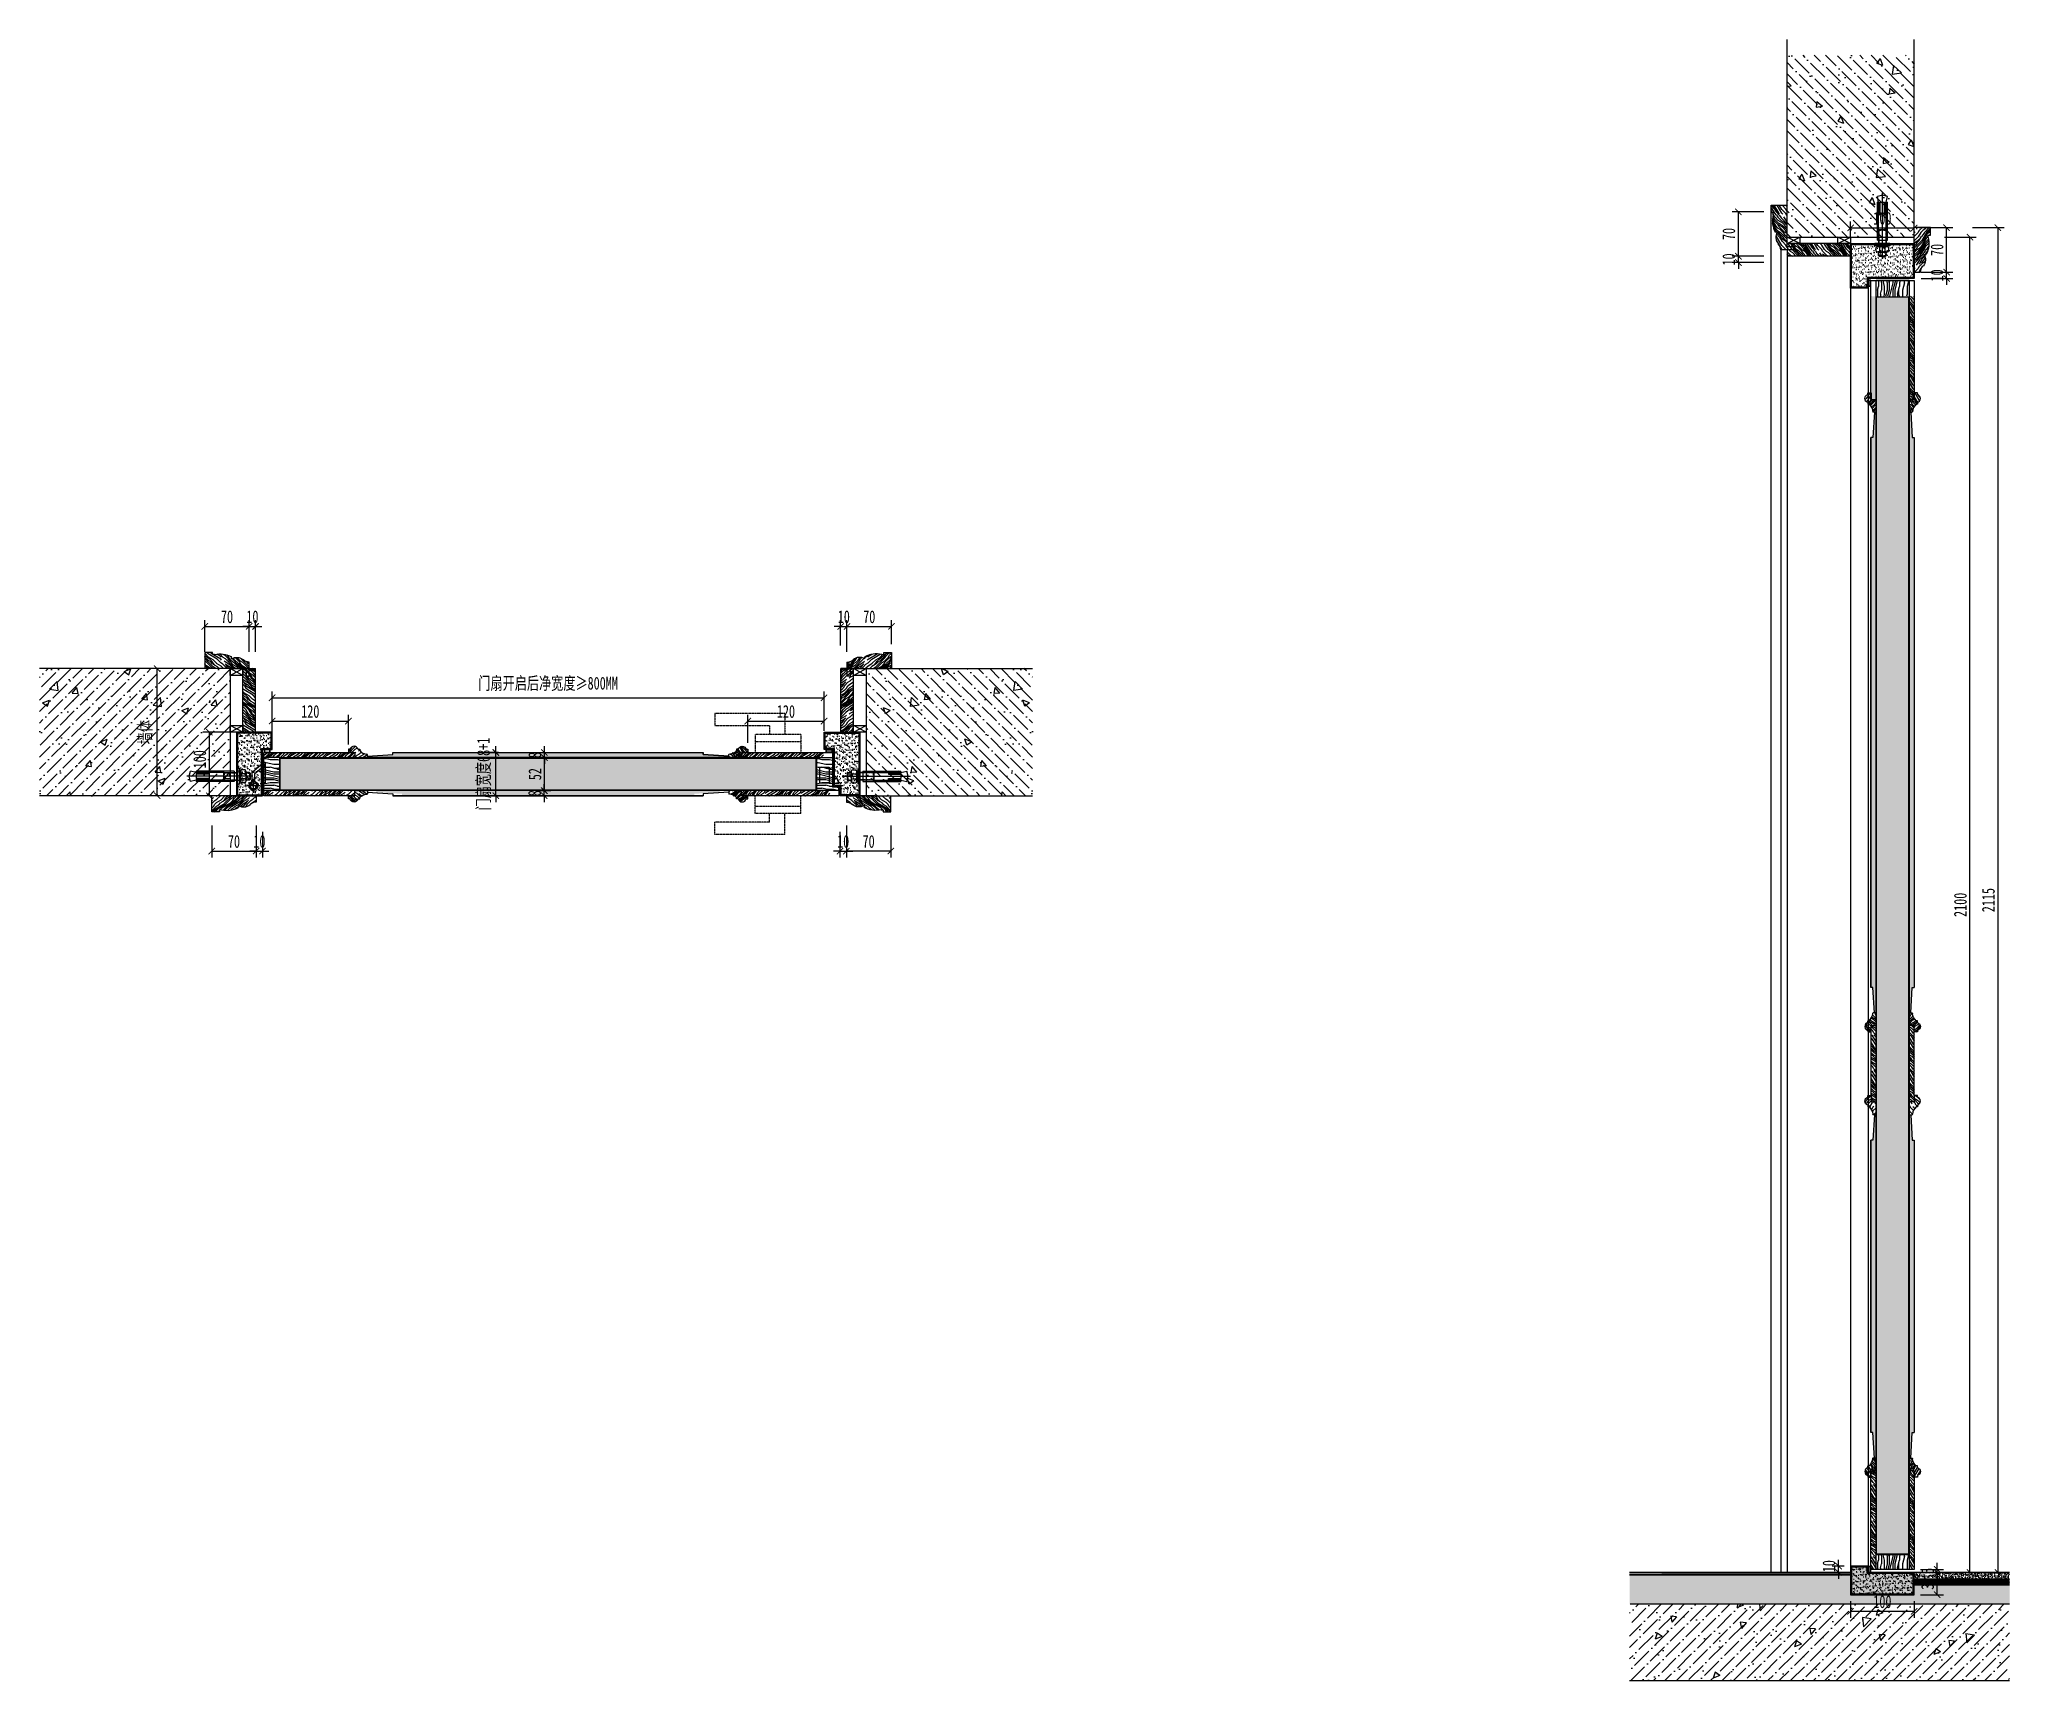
# Model space of a CAD drawing. Header units: millimetres. Extents: x 51249 to 2766742, y -599687 to -1280.
# Drawn here: x 51249 to 54347, y -121752 to -119171 of the extents above; entities that cross this region are included whole.
import ezdxf

# ---------------------------------------------------------------- set-up
doc = ezdxf.new("R2010")
doc.units = ezdxf.units.MM
doc.header["$LTSCALE"] = 10
doc.header["$PDMODE"] = 3
for name, pattern in [('AUDIT_D_050706142524-0', [0]), ('CENTER', [50.8, 31.75, -6.35, 6.35, -6.35]), ('DASH', [0.35, 0.25, -0.1]), ('HIDDEN', [0.375, 0.25, -0.125])]:
    doc.linetypes.add(name, pattern=pattern)
for name, color, linetype in [('0-bh(填充)', 251, 'Continuous'), ('1-LIGHT', 136, 'Continuous'), ('A-土建墙（含管井、立管）', 6, 'Continuous'), ('D-Detail(节点图层)', 134, 'Continuous'), ('D-节点填充', 250, 'Continuous'), ('D-造型细线', 146, 'Continuous'), ('E-楼板、墙体', 6, 'Continuous'), ('E-立面轮廓线', 4, 'Continuous'), ('IDT-HATCH', 250, 'AUDIT_D_050706142524-0'), ('IRC-18Norm', 30, 'Continuous'), ('PM-WALL', 2, 'Continuous'), ('W-尺寸', 5, 'Continuous'), ('文本-25', 3, 'Continuous')]:
    doc.layers.add(name, color=color, linetype=linetype)
doc.styles.add('DIM', font='SimSun.ttf', dxfattribs={"width": 0.7})
doc.dimstyles.new('10', dxfattribs={"dimscale": 10, "dimtxt": 2, "dimasz": 1, "dimexe": 1, "dimexo": 1, "dimgap": 0.5, "dimtad": 1, "dimdec": 0, "dimzin": 0, "dimdsep": 46, "dimtxsty": 'DIM', "dimblk": 'ARCHTICK', "dimcen": 0, "dimclrd": 5, "dimclre": 5, "dimclrt": 35, "dimadec": 0, "dimazin": 0, "dimtfac": 0.5, "dimtdec": 0, "dimtix": 1, "dimtmove": 2, "dimatfit": 2, "dimldrblk": 'A', "dimfxl": 0, "dimtolj": 1, "dimtzin": 0, "dimlwd": -1, "dimlwe": -1, "dimarcsym": 0})
pattern_1 = [(37.5, (-4234.536, -723.629), (-0.2400047, 7.34119856), [0, -5.7912, 0, -6.477, 0, -6.19125]), (7.5, (-4234.536, -723.629), (6.74284925, 10.7523765), [0, -3.1242, 0, -5.2197, 0, -2.00025]), (327.5, (-4239.2224, -723.629), (11.86488555, 0.02155777), [0, -1.905, 0, -6.858, 0, -8.9535]), (317.5, (-4239.222, -723.629), (11.4533468, 3.34393985), [0, -0.9525, 0, -4.4958, 0, -5.1435])]
pattern_2 = [(45, (-4234.536, -723.63), (-28.284271, 28.284271), [8, -12, 4, -16]), (45, (-4215.444, -703.123), (-28.284271, 28.284271), [8, -32]), (45, (-4219.687, -704.537), (-28.284271, 28.284271), [4, -36]), (45, (-4235.95, -719.386), (-28.284271, 28.284271), [2, -28, 2, -8]), (45, (-4227.465, -708.073), (-28.284271, 28.284271), [8, -12, 2, -18]), (45, (-4235.243, -714.437), (-28.284271, 28.284271), [6, -34]), (45, (-4228.88, -706.66), (-28.284271, 28.284271), [12, -28]), (45, (-4238.07, -714.437), (-28.284271, 28.284271), [8, -32]), (45, (-4227.465, -702.416), (-28.284271, 28.284271), [20, -20]), (45, (-4237.365, -709.487), (-28.284271, 28.284271), [4, -12, 8, -16]), (45, (-4218.273, -688.98), (-28.284271, 28.284271), [8, -32]), (45, (-4224.637, -693.93), (-28.284271, 28.284271), [4, -36]), (45, (-4231, -698.88), (-28.284271, 28.284271), [4, -36]), (45, (-4245.85, -712.315), (-28.284271, 28.284271), [8, -32]), (45, (-4232.415, -697.466), (-28.284271, 28.284271), [8, -32]), (45, (-4233.83, -696.05), (-28.284271, 28.284271), [8, -8, 8, -16]), (45, (-4240.9, -700.295), (-28.284271, 28.284271), [4, -20, 8, -8]), (45, (-4235.95, -693.93), (-28.284271, 28.284271), [12, -28]), (45, (-4237.365, -692.516), (-28.284271, 28.284271), [8, -32]), (45, (-4249.385, -703.123), (-28.284271, 28.284271), [12, -16, 4, -8]), (45, (-4250.8, -701.71), (-28.284271, 28.284271), [20, -20]), (45, (-4234.536, -684.03), (-28.284271, 28.284271), [4, -36]), (45, (-4243.73, -691.81), (-28.284271, 28.284271), [8, -32]), (45, (-4250.092, -696.76), (-28.284271, 28.284271), [4, -16, 4, -16]), (45, (-4253.628, -698.88), (-28.284271, 28.284271), [4, -12, 8, -16]), (45, (-4248.68, -692.516), (-28.284271, 28.284271), [4, -20, 4, -12]), (45, (-4243.73, -686.152), (-28.284271, 28.284271), [12, -28]), (45, (-4256.456, -696.05), (-28.284271, 28.284271), [8, -32]), (45, (-4243.02, -681.203), (-28.284271, 28.284271), [4, -36]), (45, (-4238.07, -674.84), (-28.284271, 28.284271), [4, -36]), (59.0362435, (-4216.858, -701.709), (28.28427125, 28.28427125), [4.12, -160.804221]), (59.0362435, (-4220.394, -692.516), (28.28427125, 28.28427125), [4.12, -160.804221]), (59.0362435, (-4240.193, -678.374), (28.28427125, 28.28427125), [4.12, -160.804221]), (59.0362435, (-4238.072, -697.466), (28.28427125, 28.28427125), [4.12, -160.804221]), (59.0362435, (-4236.657, -687.567), (28.28427125, 28.28427125), [4.12, -160.804221]), (59.0362435, (-4231.708, -686.86), (28.28427125, 28.28427125), [4.12, -160.804221]), (59.0362435, (-4250.8, -696.052), (28.28427125, 28.28427125), [4.12, -160.804221]), (59.0362435, (-4238.072, -686.152), (28.28427125, 28.28427125), [4.12, -160.804221]), (59.0362435, (-4221.808, -691.102), (28.28427125, 28.28427125), [8.24, -156.684221]), (59.0362435, (-4226.758, -691.809), (28.28427125, 28.28427125), [8.24, -156.684221]), (59.0362435, (-4228.172, -690.395), (28.28427125, 28.28427125), [8.24, -156.684221]), (210.9637565, (-4227.465, -708.073), (-28.28427125, -28.28427125), [4.12, -8.24, 4.12, -148.444221]), (210.9637565, (-4237.365, -709.487), (-28.28427125, -28.28427125), [4.12, -160.804221]), (210.9637565, (-4250.092, -696.759), (-28.28427125, -28.28427125), [8.24, -156.684221]), (239.0362435, (-4215.444, -703.123), (-28.28427125, -28.28427125), [4.12, -160.804221]), (30.9637565, (-4209.787, -697.466), (28.28427125, 28.28427125), [4.12, -160.804221]), (30.9637565, (-4228.172, -696.052), (28.28427125, 28.28427125), [4.12, -160.804221]), (30.9637565, (-4227.465, -685.445), (28.28427125, 28.28427125), [4.12, -160.804221]), (30.9637565, (-4240.9, -694.638), (28.28427125, 28.28427125), [4.12, -160.804221]), (30.9637565, (-4247.264, -693.931), (28.28427125, 28.28427125), [4.12, -160.804221]), (30.9637565, (-4245.85, -689.688), (28.28427125, 28.28427125), [4.12, -160.804221]), (30.9637565, (-4240.9, -694.638), (28.28427125, 28.28427125), [4.12, -160.804221]), (30.9637565, (-4236.657, -681.91), (28.28427125, 28.28427125), [16.48, -148.444221]), (30.9637565, (-4234.536, -717.972), (28.28427125, 28.28427125), [16.48, -148.444221]), (30.9637565, (-4233.829, -713.0225), (28.28427125, 28.28427125), [16.48, -148.444221]), (30.9637565, (-4232.415, -708.78), (28.28427125, 28.28427125), [4.12, -8.24, 8.24, -144.324221]), (30.9637565, (-4234.536, -706.659), (28.28427125, 28.28427125), [8.24, -8.24, 8.24, -140.204221]), (30.9637565, (-4240.193, -706.659), (28.28427125, 28.28427125), [16.48, -148.444221]), (30.9637565, (-4245.143, -707.366), (28.28427125, 28.28427125), [16.48, -148.444221]), (30.9637565, (-4246.557, -705.951), (28.28427125, 28.28427125), [16.48, -148.444221]), (30.9637565, (-4235.243, -677.667), (28.28427125, 28.28427125), [4.12, -160.804221]), (30.9637675, (-4235.243, -672.01), (28.2842658, 28.2842767), [8.24, -156.684221]), (30.9637675, (-4250.8, -690.395), (28.2842658, 28.2842767), [8.24, -156.684221]), (30.9637575, (-4228.879, -717.972), (28.28427075, 28.28427174), [16.48, -148.444221]), (30.9637575, (-4231.708, -681.203), (28.28427075, 28.28427174), [12.36, -152.564221]), (30.9637575, (-4226.758, -680.496), (28.28427075, 28.28427174), [24.72, -140.204221])]
pattern_3 = [(315, (173766.027, -64875.69), (28.284271, 28.284271), [8, -12, 4, -16]), (315, (173786.533, -64894.783), (28.284271, 28.284271), [8, -32]), (315, (173785.12, -64890.54), (28.284271, 28.284271), [4, -36]), (315, (173770.27, -64874.277), (28.284271, 28.284271), [2, -28, 2, -8]), (315, (173781.583, -64882.762), (28.284271, 28.284271), [8, -12, 2, -18]), (315, (173775.22, -64874.984), (28.284271, 28.284271), [6, -34]), (315, (173782.997, -64881.35), (28.284271, 28.284271), [12, -28]), (315, (173775.22, -64872.156), (28.284271, 28.284271), [8, -32]), (315, (173787.24, -64882.762), (28.284271, 28.284271), [20, -20]), (315, (173780.17, -64872.863), (28.284271, 28.284271), [4, -12, 8, -16]), (315, (173800.675, -64891.955), (28.284271, 28.284271), [8, -32]), (315, (173795.725, -64885.59), (28.284271, 28.284271), [4, -36]), (315, (173790.776, -64879.227), (28.284271, 28.284271), [4, -36]), (315, (173777.34, -64864.378), (28.284271, 28.284271), [8, -32]), (315, (173792.19, -64877.813), (28.284271, 28.284271), [8, -32]), (315, (173793.604, -64876.4), (28.284271, 28.284271), [8, -8, 8, -16]), (315, (173789.36, -64869.327), (28.284271, 28.284271), [4, -20, 8, -8]), (315, (173795.725, -64874.277), (28.284271, 28.284271), [12, -28]), (315, (173797.14, -64872.863), (28.284271, 28.284271), [8, -32]), (315, (173786.533, -64860.842), (28.284271, 28.284271), [12, -16, 4, -8]), (315, (173787.947, -64859.428), (28.284271, 28.284271), [20, -20]), (315, (173805.625, -64875.69), (28.284271, 28.284271), [4, -36]), (315, (173797.847, -64866.5), (28.284271, 28.284271), [8, -32]), (315, (173792.897, -64860.135), (28.284271, 28.284271), [4, -16, 4, -16]), (315, (173790.776, -64856.6), (28.284271, 28.284271), [4, -12, 8, -16]), (315, (173797.14, -64861.55), (28.284271, 28.284271), [4, -20, 4, -12]), (315, (173803.504, -64866.5), (28.284271, 28.284271), [12, -28]), (315, (173793.604, -64853.77), (28.284271, 28.284271), [8, -32]), (315, (173808.453, -64867.206), (28.284271, 28.284271), [4, -36]), (315, (173814.817, -64872.156), (28.284271, 28.284271), [4, -36]), (329.0362435, (173787.947, -64893.369), (28.28427125, -28.28427125), [4.12, -160.804221]), (329.0362435, (173797.14, -64889.834), (28.28427125, -28.28427125), [4.12, -160.804221]), (329.0362435, (173811.282, -64870.035), (28.28427125, -28.28427125), [4.12, -160.804221]), (329.0362435, (173792.19, -64872.156), (28.28427125, -28.28427125), [4.12, -160.804221]), (329.0362435, (173802.089, -64873.57), (28.28427125, -28.28427125), [4.12, -160.804221]), (329.0362435, (173802.796, -64878.52), (28.28427125, -28.28427125), [4.12, -160.804221]), (329.0362435, (173793.604, -64859.428), (28.28427125, -28.28427125), [4.12, -160.804221]), (329.0362435, (173803.504, -64872.156), (28.28427125, -28.28427125), [4.12, -160.804221]), (329.0362435, (173798.554, -64888.419), (28.28427125, -28.28427125), [8.24, -156.684221]), (329.0362435, (173797.847, -64883.47), (28.28427125, -28.28427125), [8.24, -156.684221]), (329.0362435, (173799.261, -64882.055), (28.28427125, -28.28427125), [8.24, -156.684221]), (120.9637565, (173781.583, -64882.762), (-28.28427125, 28.28427125), [4.12, -8.24, 4.12, -148.444221]), (120.9637565, (173780.169, -64872.863), (-28.28427125, 28.28427125), [4.12, -160.804221]), (120.9637565, (173792.897, -64860.135), (-28.28427125, 28.28427125), [8.24, -156.684221]), (149.0362435, (173786.533, -64894.783), (-28.28427125, 28.28427125), [4.12, -160.804221]), (300.9637565, (173792.19, -64900.44), (28.28427125, -28.28427125), [4.12, -160.804221]), (300.9637565, (173793.604, -64882.055), (28.28427125, -28.28427125), [4.12, -160.804221]), (300.9637565, (173804.211, -64882.762), (28.28427125, -28.28427125), [4.12, -160.804221]), (300.9637565, (173795.018, -64869.327), (28.28427125, -28.28427125), [4.12, -160.804221]), (300.9637565, (173795.725, -64862.963), (28.28427125, -28.28427125), [4.12, -160.804221]), (300.9637565, (173799.968, -64864.378), (28.28427125, -28.28427125), [4.12, -160.804221]), (300.9637565, (173795.018, -64869.327), (28.28427125, -28.28427125), [4.12, -160.804221]), (300.9637565, (173807.746, -64873.57), (28.28427125, -28.28427125), [16.48, -148.444221]), (300.9637565, (173771.684, -64875.691), (28.28427125, -28.28427125), [16.48, -148.444221]), (300.9637565, (173776.6335, -64876.3985), (28.28427125, -28.28427125), [16.48, -148.444221]), (300.9637565, (173780.876, -64877.813), (28.28427125, -28.28427125), [4.12, -8.24, 8.24, -144.324221]), (300.9637565, (173782.997, -64875.691), (28.28427125, -28.28427125), [8.24, -8.24, 8.24, -140.204221]), (300.9637565, (173782.997, -64870.035), (28.28427125, -28.28427125), [16.48, -148.444221]), (300.9637565, (173782.29, -64865.085), (28.28427125, -28.28427125), [16.48, -148.444221]), (300.9637565, (173783.705, -64863.671), (28.28427125, -28.28427125), [16.48, -148.444221]), (300.9637565, (173811.989, -64874.984), (28.28427125, -28.28427125), [4.12, -160.804221]), (300.9637675, (173817.646, -64874.984), (28.2842767, -28.2842658), [8.24, -156.684221]), (300.9637675, (173799.261, -64859.428), (28.2842767, -28.2842658), [8.24, -156.684221]), (300.9637575, (173771.684, -64881.348), (28.28427174, -28.28427075), [16.48, -148.444221]), (300.9637575, (173808.453, -64878.52), (28.28427174, -28.28427075), [12.36, -152.564221]), (300.9637575, (173809.16, -64883.47), (28.28427174, -28.28427075), [24.72, -140.204221])]
pattern_4 = [(315, (-5442.057, -189.43), (28.284271, 28.284271), [8, -12, 4, -16]), (315, (-5421.55, -208.523), (28.284271, 28.284271), [8, -32]), (315, (-5422.966, -204.28), (28.284271, 28.284271), [4, -36]), (315, (-5437.815, -188.017), (28.284271, 28.284271), [2, -28, 2, -8]), (315, (-5426.5, -196.502), (28.284271, 28.284271), [8, -12, 2, -18]), (315, (-5432.865, -188.724), (28.284271, 28.284271), [6, -34]), (315, (-5425.087, -195.09), (28.284271, 28.284271), [12, -28]), (315, (-5432.865, -185.896), (28.284271, 28.284271), [8, -32]), (315, (-5420.844, -196.502), (28.284271, 28.284271), [20, -20]), (315, (-5427.915, -186.603), (28.284271, 28.284271), [4, -12, 8, -16]), (315, (-5407.41, -205.695), (28.284271, 28.284271), [8, -32]), (315, (-5412.36, -199.33), (28.284271, 28.284271), [4, -36]), (315, (-5417.31, -192.967), (28.284271, 28.284271), [4, -36]), (315, (-5430.744, -178.118), (28.284271, 28.284271), [8, -32]), (315, (-5415.894, -191.553), (28.284271, 28.284271), [8, -32]), (315, (-5414.48, -190.14), (28.284271, 28.284271), [8, -8, 8, -16]), (315, (-5418.723, -183.067), (28.284271, 28.284271), [4, -20, 8, -8]), (315, (-5412.36, -188.017), (28.284271, 28.284271), [12, -28]), (315, (-5410.945, -186.603), (28.284271, 28.284271), [8, -32]), (315, (-5421.55, -174.582), (28.284271, 28.284271), [12, -16, 4, -8]), (315, (-5420.137, -173.168), (28.284271, 28.284271), [20, -20]), (315, (-5402.46, -189.43), (28.284271, 28.284271), [4, -36]), (315, (-5410.238, -180.24), (28.284271, 28.284271), [8, -32]), (315, (-5415.187, -173.875), (28.284271, 28.284271), [4, -16, 4, -16]), (315, (-5417.31, -170.34), (28.284271, 28.284271), [4, -12, 8, -16]), (315, (-5410.945, -175.29), (28.284271, 28.284271), [4, -20, 4, -12]), (315, (-5404.58, -180.24), (28.284271, 28.284271), [12, -28]), (315, (-5414.48, -167.51), (28.284271, 28.284271), [8, -32]), (315, (-5399.63, -180.946), (28.284271, 28.284271), [4, -36]), (315, (-5393.267, -185.896), (28.284271, 28.284271), [4, -36]), (329.0362435, (-5420.137, -207.109), (28.28427125, -28.28427125), [4.12, -160.804221]), (329.0362435, (-5410.945, -203.573), (28.28427125, -28.28427125), [4.12, -160.804221]), (329.0362435, (-5396.803, -183.774), (28.28427125, -28.28427125), [4.12, -160.804221]), (329.0362435, (-5415.894, -185.896), (28.28427125, -28.28427125), [4.12, -160.804221]), (329.0362435, (-5405.995, -187.31), (28.28427125, -28.28427125), [4.12, -160.804221]), (329.0362435, (-5405.288, -192.26), (28.28427125, -28.28427125), [4.12, -160.804221]), (329.0362435, (-5414.48, -173.168), (28.28427125, -28.28427125), [4.12, -160.804221]), (329.0362435, (-5404.581, -185.896), (28.28427125, -28.28427125), [4.12, -160.804221]), (329.0362435, (-5409.5305, -202.159), (28.28427125, -28.28427125), [8.24, -156.684221]), (329.0362435, (-5410.238, -197.209), (28.28427125, -28.28427125), [8.24, -156.684221]), (329.0362435, (-5408.823, -195.795), (28.28427125, -28.28427125), [8.24, -156.684221]), (120.9637565, (-5426.501, -196.502), (-28.28427125, 28.28427125), [4.12, -8.24, 4.12, -148.444221]), (120.9637565, (-5427.915, -186.603), (-28.28427125, 28.28427125), [4.12, -160.804221]), (120.9637565, (-5415.187, -173.875), (-28.28427125, 28.28427125), [8.24, -156.684221]), (149.0362435, (-5421.551, -208.523), (-28.28427125, 28.28427125), [4.12, -160.804221]), (300.9637565, (-5415.894, -214.18), (28.28427125, -28.28427125), [4.12, -160.804221]), (300.9637565, (-5414.48, -195.795), (28.28427125, -28.28427125), [4.12, -160.804221]), (300.9637565, (-5403.874, -196.502), (28.28427125, -28.28427125), [4.12, -160.804221]), (300.9637565, (-5413.066, -183.067), (28.28427125, -28.28427125), [4.12, -160.804221]), (300.9637565, (-5412.359, -176.703), (28.28427125, -28.28427125), [4.12, -160.804221]), (300.9637565, (-5408.116, -178.118), (28.28427125, -28.28427125), [4.12, -160.804221]), (300.9637565, (-5413.066, -183.067), (28.28427125, -28.28427125), [4.12, -160.804221]), (300.9637565, (-5400.338, -187.31), (28.28427125, -28.28427125), [16.48, -148.444221]), (300.9637565, (-5436.401, -189.431), (28.28427125, -28.28427125), [16.48, -148.444221]), (300.9637565, (-5431.451, -190.138), (28.28427125, -28.28427125), [16.48, -148.444221]), (300.9637565, (-5427.208, -191.553), (28.28427125, -28.28427125), [4.12, -8.24, 8.24, -144.324221]), (300.9637565, (-5425.087, -189.431), (28.28427125, -28.28427125), [8.24, -8.24, 8.24, -140.204221]), (300.9637565, (-5425.087, -183.774), (28.28427125, -28.28427125), [16.48, -148.444221]), (300.9637565, (-5425.794, -178.825), (28.28427125, -28.28427125), [16.48, -148.444221]), (300.9637565, (-5424.38, -177.41), (28.28427125, -28.28427125), [16.48, -148.444221]), (300.9637565, (-5396.095, -188.724), (28.28427125, -28.28427125), [4.12, -160.804221]), (300.9637675, (-5390.439, -188.724), (28.2842767, -28.2842658), [8.24, -156.684221]), (300.9637675, (-5408.823, -173.168), (28.2842767, -28.2842658), [8.24, -156.684221]), (300.9637575, (-5436.401, -195.088), (28.28427174, -28.28427075), [16.48, -148.444221]), (300.9637575, (-5399.631, -192.26), (28.28427174, -28.28427075), [12.36, -152.564221]), (300.9637575, (-5398.924, -197.209), (28.28427174, -28.28427075), [24.72, -140.204221])]

msp = doc.modelspace()

# ---------------------------------------------------------------- blocks, each defined once
blk = doc.blocks.new('dfdfdfdf')
at = {"color": 2}
for p, q in [((55758.4, -119662.2, 0), (55758.4, -119636.9, 0)), ((55828.4, -119636.9, 0), (55758.4, -119636.9, 0)), ((55783.4, -119636.9, 0), (55808.4, -119636.9, 0)), ((55800.4, -119652.2, 0), (55800.4, -119655.5, 0)), ((55813.4, -119636.9, 0), (55828.4, -119636.9, 0)), ((55828.4, -119636.9, 0), (55828.4, -119646.9, 0)), ((55828.4, -119636.9, 0), (55828.4, -119646.9, 0)), ((55770.4, -119662.2, 0), (55758.4, -119662.2, 0)), ((55773.7, -119658.9, 0), (55770.4, -119658.9, 0)), ((55770.4, -119658.9, 0), (55770.4, -119662.2, 0))]:
    blk.add_line(p, q, dxfattribs=at)
for centre, radius, start, end in [((55808.5, -119639.2, 0), 15.4, 237.9791, 311.685), ((55829, -119662.7, 0), 15.9, 92.2796, 130.3987), ((55782.6, -119621.5, 0), 38.4, 256.6173, 297.5742)]:
    blk.add_arc(centre, radius, start, end, dxfattribs=at)
blk = doc.blocks.new('ssdsdsggf')
at = {"layer": 'IDT-HATCH'}
h = blk.add_hatch(dxfattribs=at)
h.set_pattern_fill('木纹02', color=8, scale=10, angle=45, style=0, pattern_type=2)
h.set_pattern_definition([(45, (1434.318, 3618.622), (-28.284271, 28.284271), [8, -12, 4, -16]), (45, (1453.41, 3639.13), (-28.284271, 28.284271), [8, -32]), (45, (1449.167, 3637.714), (-28.284271, 28.284271), [4, -36]), (45, (1432.904, 3622.865), (-28.284271, 28.284271), [2, -28, 2, -8]), (45, (1441.39, 3634.18), (-28.284271, 28.284271), [8, -12, 2, -18]), (45, (1433.61, 3627.815), (-28.284271, 28.284271), [6, -34]), (45, (1439.975, 3635.593), (-28.284271, 28.284271), [12, -28]), (45, (1430.782, 3627.815), (-28.284271, 28.284271), [8, -32]), (45, (1441.39, 3639.835), (-28.284271, 28.284271), [20, -20]), (45, (1431.49, 3632.764), (-28.284271, 28.284271), [4, -12, 8, -16]), (45, (1450.58, 3653.27), (-28.284271, 28.284271), [8, -32]), (45, (1444.217, 3648.32), (-28.284271, 28.284271), [4, -36]), (45, (1437.854, 3643.37), (-28.284271, 28.284271), [4, -36]), (45, (1423.004, 3629.936), (-28.284271, 28.284271), [8, -32]), (45, (1436.44, 3644.785), (-28.284271, 28.284271), [8, -32]), (45, (1435.025, 3646.2), (-28.284271, 28.284271), [8, -8, 8, -16]), (45, (1427.954, 3641.957), (-28.284271, 28.284271), [4, -20, 8, -8]), (45, (1432.904, 3648.32), (-28.284271, 28.284271), [12, -28]), (45, (1431.49, 3649.735), (-28.284271, 28.284271), [8, -32]), (45, (1419.47, 3639.13), (-28.284271, 28.284271), [12, -16, 4, -8]), (45, (1418.055, 3640.543), (-28.284271, 28.284271), [20, -20]), (45, (1434.318, 3658.22), (-28.284271, 28.284271), [4, -36]), (45, (1425.126, 3650.442), (-28.284271, 28.284271), [8, -32]), (45, (1418.76, 3645.492), (-28.284271, 28.284271), [4, -16, 4, -16]), (45, (1415.226, 3643.37), (-28.284271, 28.284271), [4, -12, 8, -16]), (45, (1420.176, 3649.735), (-28.284271, 28.284271), [4, -20, 4, -12]), (45, (1425.126, 3656.1), (-28.284271, 28.284271), [12, -28]), (45, (1412.398, 3646.2), (-28.284271, 28.284271), [8, -32]), (45, (1425.833, 3661.05), (-28.284271, 28.284271), [4, -36]), (45, (1430.782, 3667.413), (-28.284271, 28.284271), [4, -36]), (59.0362435, (1451.996, 3640.543), (28.28427125, 28.28427125), [4.12, -160.804221]), (59.0362435, (1448.46, 3649.735), (28.28427125, 28.28427125), [4.12, -160.804221]), (59.0362435, (1428.661, 3663.877), (28.28427125, 28.28427125), [4.12, -160.804221]), (59.0362435, (1430.782, 3644.785), (28.28427125, 28.28427125), [4.12, -160.804221]), (59.0362435, (1432.197, 3654.685), (28.28427125, 28.28427125), [4.12, -160.804221]), (59.0362435, (1437.146, 3655.392), (28.28427125, 28.28427125), [4.12, -160.804221]), (59.0362435, (1418.055, 3646.199), (28.28427125, 28.28427125), [4.12, -160.804221]), (59.0362435, (1430.782, 3656.099), (28.28427125, 28.28427125), [4.12, -160.804221]), (59.0362435, (1447.046, 3651.149), (28.28427125, 28.28427125), [8.24, -156.684221]), (59.0362435, (1442.096, 3650.442), (28.28427125, 28.28427125), [8.24, -156.684221]), (59.0362435, (1440.682, 3651.856), (28.28427125, 28.28427125), [8.24, -156.684221]), (210.9637565, (1441.389, 3634.179), (-28.28427125, -28.28427125), [4.12, -8.24, 4.12, -148.444221]), (210.9637565, (1431.49, 3632.764), (-28.28427125, -28.28427125), [4.12, -160.804221]), (210.9637565, (1418.762, 3645.492), (-28.28427125, -28.28427125), [8.24, -156.684221]), (239.0362435, (1453.41, 3639.128), (-28.28427125, -28.28427125), [4.12, -160.804221]), (30.9637565, (1459.067, 3644.785), (28.28427125, 28.28427125), [4.12, -160.804221]), (30.9637565, (1440.682, 3646.199), (28.28427125, 28.28427125), [4.12, -160.804221]), (30.9637565, (1441.389, 3656.806), (28.28427125, 28.28427125), [4.12, -160.804221]), (30.9637565, (1427.954, 3647.614), (28.28427125, 28.28427125), [4.12, -160.804221]), (30.9637565, (1421.59, 3648.321), (28.28427125, 28.28427125), [4.12, -160.804221]), (30.9637565, (1423.004, 3652.563), (28.28427125, 28.28427125), [4.12, -160.804221]), (30.9637565, (1427.954, 3647.614), (28.28427125, 28.28427125), [4.12, -160.804221]), (30.9637565, (1432.197, 3660.342), (28.28427125, 28.28427125), [16.48, -148.444221]), (30.9637565, (1434.318, 3624.279), (28.28427125, 28.28427125), [16.48, -148.444221]), (30.9637565, (1435.025, 3629.229), (28.28427125, 28.28427125), [16.48, -148.444221]), (30.9637565, (1436.439, 3633.472), (28.28427125, 28.28427125), [4.12, -8.24, 8.24, -144.324221]), (30.9637565, (1434.318, 3635.593), (28.28427125, 28.28427125), [8.24, -8.24, 8.24, -140.204221]), (30.9637565, (1428.661, 3635.593), (28.28427125, 28.28427125), [16.48, -148.444221]), (30.9637565, (1423.711, 3634.886), (28.28427125, 28.28427125), [16.48, -148.444221]), (30.9637565, (1422.297, 3636.3), (28.28427125, 28.28427125), [16.48, -148.444221]), (30.9637565, (1433.611, 3664.584), (28.28427125, 28.28427125), [4.12, -160.804221]), (30.9637675, (1433.611, 3670.241), (28.2842658, 28.2842767), [8.24, -156.684221]), (30.9637675, (1418.055, 3651.856), (28.2842658, 28.2842767), [8.24, -156.684221]), (30.9637575, (1439.975, 3624.279), (28.28427075, 28.28427174), [16.48, -148.444221]), (30.9637575, (1437.146, 3661.049), (28.28427075, 28.28427174), [12.36, -152.564221]), (30.9637575, (1442.096, 3661.756), (28.28427075, 28.28427174), [24.72, -140.204221])])
edge = h.paths.add_edge_path()
edge.add_arc((55979.4, -119555.2), 16.3, 241.4925, 250.7277, ccw=False)
edge.add_arc((55979.4, -119555.3), 16.2, 220.9185, 241.4021, ccw=False)
edge.add_line((55967.1, -119565.9), (55967.1, -119563.9))
edge.add_line((55967.1, -119563.9), (55964.4, -119563.9))
edge.add_arc((55958.1, -119565.6), 6.48, 15.3652, 164.6348)
edge.add_line((55951.9, -119563.9), (55949.4, -119563.9))
edge.add_line((55949.4, -119563.9), (55949.4, -119568.9))
edge.add_line((55949.4, -119568.9), (55959.4, -119568.9))
edge.add_line((55959.4, -119568.9), (55959.4, -119576.9))
edge.add_line((55959.4, -119576.9), (55979.4, -119576.9))
edge.add_line((55979.4, -119576.9), (55979.4, -119571.5))
edge.add_arc((55979.8, -119552.9), 18.6, 252.0201, 268.7983, ccw=False)
at = {"layer": 'IRC-18Norm', "color": 2}
for p, q in [((55964.4, -119563.9, 0), (55967.1, -119563.9, 0)), ((55967.1, -119563.9, 0), (55967.1, -119565.9, 0))]:
    blk.add_line(p, q, dxfattribs=at)
at = {"layer": 'IRC-18Norm', "color": 2, "elevation": 0}
blk.add_lwpolyline([(55951.9, -119563.9), (55949.4, -119563.9), (55949.4, -119568.9), (55959.4, -119568.9), (55959.4, -119576.9), (55979.4, -119576.9), (55979.4, -119572.5)], dxfattribs=at)
at = {"layer": 'IRC-18Norm', "color": 2}
for centre, radius, start, end in [((55958.1, -119565.6, 0), 6.48, 15.3652, 164.6348), ((55979.3, -119555.3, 0), 16.2, 220.8709, 266.6889), ((55978.2, -119572.6, 0), 1.19, 5.2336, 79.6629)]:
    blk.add_arc(centre, radius, start, end, dxfattribs=at)
blk = doc.blocks.new('ddfdf')
at = {"layer": '1-LIGHT', "color": 1, "linetype": 'HIDDEN', "ltscale": 0.004}
for p, q in [((56537.7, -119507.8, 0), (56537.7, -119527.2, 0)), ((56647.6, -119507.8, 0), (56537.7, -119507.8, 0)), ((56623.6, -119527.2, 0), (56537.7, -119527.2, 0)), ((56623.6, -119527.2, 0), (56623.6, -119540.8, 0)), ((56647.6, -119507.8, 0), (56647.6, -119540.8, 0)), ((56601.1, -119540.8, 0), (56601.1, -119568.9, 0)), ((56673.1, -119540.8, 0), (56601.1, -119540.8, 0)), ((56673.1, -119552.1, 0), (56601.1, -119552.1, 0)), ((56673.1, -119540.8, 0), (56673.1, -119568.9, 0))]:
    blk.add_line(p, q, dxfattribs=at)
blk = doc.blocks.new('dfdfhh')
at = {"layer": 'D-Detail(节点图层)', "ltscale": 0.15}
h = blk.add_hatch(dxfattribs=at)
h.set_pattern_fill('FB木纹中SC300', color=251, scale=10, angle=45, style=0, pattern_type=2)
h.set_pattern_definition([(45, (0, 0), (-28.284271, 28.284271), [8, -12, 4, -16]), (45, (19.09, 20.506), (-28.284271, 28.284271), [8, -32]), (45, (14.85, 19.09), (-28.284271, 28.284271), [4, -36]), (45, (-1.414, 4.243), (-28.284271, 28.284271), [2, -28, 2, -8]), (45, (7.07, 15.556), (-28.284271, 28.284271), [8, -12, 2, -18]), (45, (-0.707, 9.192), (-28.284271, 28.284271), [6, -34]), (45, (5.657, 16.97), (-28.284271, 28.284271), [12, -28]), (45, (-3.536, 9.192), (-28.284271, 28.284271), [8, -32]), (45, (7.07, 21.213), (-28.284271, 28.284271), [20, -20]), (45, (-2.83, 14.142), (-28.284271, 28.284271), [4, -12, 8, -16]), (45, (16.263, 34.65), (-28.284271, 28.284271), [8, -32]), (45, (9.9, 29.7), (-28.284271, 28.284271), [4, -36]), (45, (3.536, 24.75), (-28.284271, 28.284271), [4, -36]), (45, (-11.314, 11.314), (-28.284271, 28.284271), [8, -32]), (45, (2.12, 26.163), (-28.284271, 28.284271), [8, -32]), (45, (0.707, 27.577), (-28.284271, 28.284271), [8, -8, 8, -16]), (45, (-6.364, 23.335), (-28.284271, 28.284271), [4, -20, 8, -8]), (45, (-1.414, 29.7), (-28.284271, 28.284271), [12, -28]), (45, (-2.83, 31.113), (-28.284271, 28.284271), [8, -32]), (45, (-14.85, 20.506), (-28.284271, 28.284271), [12, -16, 4, -8]), (45, (-16.263, 21.92), (-28.284271, 28.284271), [20, -20]), (45, (4e-15, 39.598), (-28.284271, 28.284271), [4, -36]), (45, (-9.192, 31.82), (-28.284271, 28.284271), [8, -32]), (45, (-15.556, 26.87), (-28.284271, 28.284271), [4, -16, 4, -16]), (45, (-19.09, 24.75), (-28.284271, 28.284271), [4, -12, 8, -16]), (45, (-14.142, 31.113), (-28.284271, 28.284271), [4, -20, 4, -12]), (45, (-9.192, 37.477), (-28.284271, 28.284271), [12, -28]), (45, (-21.92, 27.577), (-28.284271, 28.284271), [8, -32]), (45, (-8.485, 42.426), (-28.284271, 28.284271), [4, -36]), (45, (-3.536, 48.79), (-28.284271, 28.284271), [4, -36]), (59.0362435, (17.678, 21.92), (28.28427125, 28.28427125), [4.12, -160.804221]), (59.0362435, (14.142, 31.113), (28.28427125, 28.28427125), [4.12, -160.804221]), (59.0362435, (-5.657, 45.255), (28.28427125, 28.28427125), [4.12, -160.804221]), (59.0362435, (-3.536, 26.163), (28.28427125, 28.28427125), [4.12, -160.804221]), (59.0362435, (-2.121, 36.062), (28.28427125, 28.28427125), [4.12, -160.804221]), (59.0362435, (2.828, 36.77), (28.28427125, 28.28427125), [4.12, -160.804221]), (59.0362435, (-16.263, 27.577), (28.28427125, 28.28427125), [4.12, -160.804221]), (59.0362435, (-3.536, 37.477), (28.28427125, 28.28427125), [4.12, -160.804221]), (59.0362435, (12.728, 32.527), (28.28427125, 28.28427125), [8.24, -156.684221]), (59.0362435, (7.778, 31.82), (28.28427125, 28.28427125), [8.24, -156.684221]), (59.0362435, (6.364, 33.234), (28.28427125, 28.28427125), [8.24, -156.684221]), (210.9637565, (7.071, 15.556), (-28.28427125, -28.28427125), [4.12, -8.24, 4.12, -148.444221]), (210.9637565, (-2.828, 14.142), (-28.28427125, -28.28427125), [4.12, -160.804221]), (210.9637565, (-15.556, 26.87), (-28.28427125, -28.28427125), [8.24, -156.684221]), (239.0362435, (19.092, 20.506), (-28.28427125, -28.28427125), [4.12, -160.804221]), (30.9637565, (24.749, 26.163), (28.28427125, 28.28427125), [4.12, -160.804221]), (30.9637565, (6.364, 27.577), (28.28427125, 28.28427125), [4.12, -160.804221]), (30.9637565, (7.071, 38.184), (28.28427125, 28.28427125), [4.12, -160.804221]), (30.9637565, (-6.364, 28.991), (28.28427125, 28.28427125), [4.12, -160.804221]), (30.9637565, (-12.728, 29.698), (28.28427125, 28.28427125), [4.12, -160.804221]), (30.9637565, (-11.314, 33.941), (28.28427125, 28.28427125), [4.12, -160.804221]), (30.9637565, (-6.364, 28.991), (28.28427125, 28.28427125), [4.12, -160.804221]), (30.9637565, (-2.121, 41.719), (28.28427125, 28.28427125), [16.48, -148.444221]), (30.9637565, (4e-16, 5.657), (28.28427125, 28.28427125), [16.48, -148.444221]), (30.9637565, (0.707, 10.607), (28.28427125, 28.28427125), [16.48, -148.444221]), (30.9637565, (2.121, 14.849), (28.28427125, 28.28427125), [4.12, -8.24, 8.24, -144.324221]), (30.9637565, (2e-15, 16.971), (28.28427125, 28.28427125), [8.24, -8.24, 8.24, -140.204221]), (30.9637565, (-5.657, 16.971), (28.28427125, 28.28427125), [16.48, -148.444221]), (30.9637565, (-10.607, 16.263), (28.28427125, 28.28427125), [16.48, -148.444221]), (30.9637565, (-12.021, 17.678), (28.28427125, 28.28427125), [16.48, -148.444221]), (30.9637565, (-0.707, 45.962), (28.28427125, 28.28427125), [4.12, -160.804221]), (30.9637675, (-0.707, 51.619), (28.2842658, 28.2842767), [8.24, -156.684221]), (30.9637675, (-16.263, 33.234), (28.2842658, 28.2842767), [8.24, -156.684221]), (30.9637575, (5.657, 5.657), (28.28427075, 28.28427174), [16.48, -148.444221]), (30.9637575, (2.828, 42.426), (28.28427075, 28.28427174), [12.36, -152.564221]), (30.9637575, (7.778, 43.1335), (28.28427075, 28.28427174), [24.72, -140.204221])])
h.paths.add_polyline_path([(56773.4, -119436.9), (56768.4, -119436.9), (56768.4, -119448.9), (56763.4, -119448.9), (56763.4, -119436.9), (56753.4, -119436.9), (56753.4, -119536.9), (56773.4, -119536.9)])
h.paths.add_polyline_path([(56833.4, -119411.6), (56821.4, -119411.6), (56821.4, -119414.9), (56818, -119414.9, 0.180635), (56791.4, -119418.2), (56791.4, -119421.6, 0.326846), (56773.3, -119422.9, -0.173561), (56763.4, -119426.9), (56763.4, -119448.9), (56768.4, -119448.9), (56768.4, -119436.9), (56833.4, -119436.9)])
at = {"color": 2}
for p, q in [((56791.4, -119421.6), (56791.4, -119418.2)), ((56791.4, -119421.6), (56791.4, -119418.2)), ((56818, -119414.9), (56821.4, -119414.9)), ((56818, -119414.9), (56821.4, -119414.9)), ((56821.4, -119414.9), (56821.4, -119411.6)), ((56821.4, -119411.6), (56833.4, -119411.6)), ((56821.4, -119414.9), (56821.4, -119411.6)), ((56821.4, -119411.6), (56833.4, -119411.6)), ((56833.4, -119411.6), (56833.4, -119436.9)), ((56833.4, -119411.6), (56833.4, -119436.9))]:
    blk.add_line(p, q, dxfattribs=at)
blk.add_arc((56809.1, -119452.3), 38.4, 76.6173, 117.5742, dxfattribs=at)
blk.add_arc((56809.1, -119452.3), 38.4, 76.6173, 117.5742, dxfattribs=at)
at = {"layer": 'PM-WALL', "color": 2}
for p, q in [((56753.4, -119536.9), (56753.4, -119436.9)), ((56763.4, -119436.9), (56753.4, -119436.9)), ((56763.4, -119436.9), (56763.4, -119426.9)), ((56763.4, -119448.9), (56763.4, -119426.9)), ((56763.4, -119436.9), (56763.4, -119426.9)), ((56763.4, -119448.9), (56763.4, -119426.9)), ((56768.4, -119436.9, 0), (56819.4, -119436.9, 0)), ((56768.4, -119436.9), (56768.4, -119448.9)), ((56768.4, -119436.9, 0), (56833.4, -119436.9)), ((56768.4, -119436.9), (56768.4, -119448.9)), ((56773.4, -119536.9), (56773.4, -119436.9)), ((56768.4, -119448.9), (56763.4, -119448.9)), ((56768.4, -119448.9), (56763.4, -119448.9)), ((56753.4, -119536.9), (56773.4, -119536.9))]:
    blk.add_line(p, q, dxfattribs=at)
for centre, radius, start, end in [((56762.7, -119411), 15.9, 272.2796, 310.3987), ((56762.7, -119411), 15.9, 272.2796, 310.3987), ((56783.2, -119434.6), 15.4, 57.9791, 131.685), ((56783.2, -119434.6), 15.4, 57.9791, 131.685)]:
    blk.add_arc(centre, radius, start, end, dxfattribs=at)
blk = doc.blocks.new('fsdf')
at = {"color": 1}
for p, q in [((252416.2, -121787.8), (252413.7, -121787.8)), ((252413.7, -121807.5), (252413.7, -121787.8)), ((252399.6, -121801.8), (252399.6, -121793.5)), ((252400.5, -121792.7), (252405, -121792.7)), ((252400.5, -121802.7), (252405, -121802.7)), ((252405, -121803.4), (252405, -121791.8)), ((252406, -121789.3), (252411.2, -121789.3)), ((252406, -121794.2), (252411.2, -121794.2)), ((252406, -121801.1), (252411.2, -121801.1)), ((252406, -121806), (252411.2, -121806)), ((252412.1, -121797.1), (252413.7, -121799.2)), ((252412.2, -121804.3), (252412.2, -121791)), ((252412.2, -121791), (252413.7, -121791)), ((252412.2, -121796), (252413.7, -121798.1)), ((252412.2, -121804.3), (252413.7, -121804.3)), ((252413.7, -121807.5), (252416.2, -121807.5)), ((252420.4, -121791), (252470.2, -121791)), ((252420.4, -121804.3), (252420.4, -121791)), ((252420.4, -121804.3), (252470.2, -121804.3)), ((252470.2, -121792.7), (252478, -121791)), ((252470.2, -121802.7), (252478, -121804.3)), ((252478, -121791), (252479.6, -121797.7)), ((252479.6, -121797.7), (252478, -121804.3))]:
    blk.add_line(p, q, dxfattribs=at)
at = {"color": 1, "linetype": 'CENTER', "ltscale": 20}
blk.add_line((252396.2, -121797.7), (252482.8, -121797.7), dxfattribs=at)
at = {"color": 4, "linetype": 'DASH'}
for p, q in [((252400.5, -121802.2), (252400.5, -121793.1)), ((252400.5, -121793.1), (252405, -121793.1)), ((252400.5, -121802.2), (252405, -121802.2))]:
    blk.add_line(p, q, dxfattribs=at)
at = {"color": 8, "linetype": 'DASH'}
for p, q in [((252433.7, -121793.1), (252416.2, -121793.1)), ((252433.7, -121802.2), (252416.2, -121802.2)), ((252433.7, -121802.2), (252433.7, -121793.1))]:
    blk.add_line(p, q, dxfattribs=at)
at = {"color": 8}
for p, q in [((252433.7, -121792.7), (252420.4, -121792.7)), ((252433.7, -121802.7), (252420.4, -121802.7)), ((252434.6, -121801.8), (252434.6, -121793.5))]:
    blk.add_line(p, q, dxfattribs=at)
at = {"color": 1}
for centre, radius, start, end in [((252400.5, -121793.5), 0.833, 90, 180), ((252400.5, -121801.8), 0.833, 180, 270), ((252408.6, -121791.8), 3.58, 137.2924, 222.7076), ((252408.6, -121796.6), 3.58, 137.2924, 180), ((252408.6, -121798.7), 3.58, 180, 222.7076), ((252408.6, -121803.6), 3.58, 137.2924, 222.7076), ((252408.6, -121791.8), 3.58, 317.2924, 42.7076), ((252408.6, -121796.6), 3.58, 0, 42.7076), ((252408.6, -121798.7), 3.58, 317.2924, 0), ((252408.6, -121803.6), 3.58, 317.2924, 42.7076)]:
    blk.add_arc(centre, radius, start, end, dxfattribs=at)
at = {"color": 8}
for centre, start, end in [((252433.7, -121793.5), 0, 90), ((252433.7, -121801.8), 270, 0)]:
    blk.add_arc(centre, 0.833, start, end, dxfattribs=at)
at = {"layer": '文本-25', "color": 8}
for p, q in [((252416.2, -121787.8), (252416.2, -121807.5)), ((252420.4, -121792.7), (252416.2, -121792.7)), ((252420.4, -121802.7), (252416.2, -121802.7)), ((252433.7, -121792.7), (252470.2, -121792.7)), ((252433.7, -121802.7), (252470.2, -121802.6)), ((252453.9, -121793.6), (252453.9, -121794.8)), ((252470.2, -121793.6), (252453.9, -121793.6)), ((252453.9, -121794.8), (252470.2, -121794.8)), ((252453.9, -121801.7), (252453.9, -121800.5)), ((252453.9, -121800.5), (252470.2, -121800.5)), ((252470.2, -121801.7), (252453.9, -121801.7)), ((252470.2, -121793.6), (252470.2, -121791)), ((252470.2, -121791.8), (252470.2, -121791)), ((252470.2, -121800.5), (252470.2, -121794.8)), ((252470.2, -121803.5), (252470.2, -121801.7)), ((252470.2, -121803.5), (252470.2, -121804.3))]:
    blk.add_line(p, q, dxfattribs=at)
blk = doc.blocks.new('_ArchTick')
at = {"color": 0, "linetype": 'ByBlock', "const_width": 0.15}
blk.add_lwpolyline([(-0.5, -0.5), (0.5, 0.5)], dxfattribs=at)
blk = doc.blocks.new('*D1106')
at = {"layer": 'D-Detail(节点图层)', "color": 5, "ltscale": 0.15}
for p, q in [((51556, -120260.5), (51506, -120260.5)), ((51516, -120260.5), (51516, -120360.5)), ((51556, -120360.5), (51506, -120360.5))]:
    blk.add_line(p, q, dxfattribs=at)
at = {"layer": 'Defpoints', "color": 0, "ltscale": 0.15}
for p in [(51589.6, -120260.5), (51516, -120360.5), (51589.6, -120360.5)]:
    blk.add_point(p, dxfattribs=at)
at = {"layer": 'D-Detail(节点图层)', "color": 5, "ltscale": 0.15, "xscale": 10, "yscale": 10, "zscale": 10}
for p, rotation in [((51516, -120260.5), 90), ((51516, -120360.5), 270)]:
    blk.add_blockref('_ArchTick', p, dxfattribs=dict(at, rotation=rotation))
at = {"layer": 'D-Detail(节点图层)', "color": 35, "ltscale": 0.15, "insert": (51501, -120303.1), "char_height": 20, "attachment_point": 5, "rotation": 90, "style": 'DIM'}
blk.add_mtext('\\A1;100', dxfattribs=at)
blk = doc.blocks.new('A')
for p, q in [((-0.37, 0), (-2.13, 0)), ((-1.44, 1.15), (-1.09, 1.44)), ((-1.44, 1.15), (-0.37, 0)), ((-1.44, -1.15), (-0.37, 0)), ((-1.09, 1.44), (0, 0)), ((-1.09, -1.44), (0, 0)), ((-1.44, -1.15), (-1.09, -1.44))]:
    blk.add_line(p, q)
for points in [[(-1.44, 1.15), (-1.09, 1.44), (-0.37, 0), (0, 0)], [(-1.44, -1.15), (-1.09, -1.44), (-0.37, 0), (0, 0)]]:
    blk.add_solid(points)
blk = doc.blocks.new('*D1107')
at = {"layer": 'D-Detail(节点图层)', "color": 5, "ltscale": 0.15}
for p, q in [((51508.8, -120134.2), (51508.8, -120084.2)), ((51578.8, -120134.2), (51578.8, -120084.2)), ((51508.8, -120094.2), (51578.8, -120094.2))]:
    blk.add_line(p, q, dxfattribs=at)
at = {"layer": 'Defpoints', "color": 0, "ltscale": 0.15}
for p in [(51578.8, -120094.2), (51508.8, -120160.5), (51578.8, -120160.5, 0)]:
    blk.add_point(p, dxfattribs=at)
at = {"layer": 'D-Detail(节点图层)', "color": 5, "ltscale": 0.15, "xscale": 10, "yscale": 10, "zscale": 10, "rotation": 180}
blk.add_blockref('_ArchTick', (51508.8, -120094.2), dxfattribs=at)
at = {"layer": 'D-Detail(节点图层)', "color": 5, "ltscale": 0.15, "xscale": 10, "yscale": 10, "zscale": 10}
blk.add_blockref('_ArchTick', (51578.8, -120094.2), dxfattribs=at)
at = {"layer": 'D-Detail(节点图层)', "color": 35, "ltscale": 0.15, "insert": (51543.8, -120079.2), "char_height": 20, "attachment_point": 5, "style": 'DIM'}
blk.add_mtext('\\A1;70', dxfattribs=at)
blk = doc.blocks.new('*D1108')
at = {"layer": 'D-Detail(节点图层)', "color": 5, "ltscale": 0.15}
for p, q in [((51578.8, -120134.2), (51578.8, -120084.2)), ((51588.8, -120134.2), (51588.8, -120084.2)), ((51578.8, -120094.2), (51568.8, -120094.2)), ((51578.8, -120094.2), (51588.8, -120094.2)), ((51588.8, -120094.2), (51598.8, -120094.2))]:
    blk.add_line(p, q, dxfattribs=at)
at = {"layer": 'Defpoints', "color": 0, "ltscale": 0.15}
for p in [(51588.8, -120094.2), (51578.8, -120160.5, 0), (51588.8, -120160.5)]:
    blk.add_point(p, dxfattribs=at)
at = {"layer": 'D-Detail(节点图层)', "color": 5, "ltscale": 0.15, "xscale": 10, "yscale": 10, "zscale": 10}
blk.add_blockref('_ArchTick', (51578.8, -120094.2), dxfattribs=at)
at = {"layer": 'D-Detail(节点图层)', "color": 5, "ltscale": 0.15, "xscale": 10, "yscale": 10, "zscale": 10, "rotation": 180}
blk.add_blockref('_ArchTick', (51588.8, -120094.2), dxfattribs=at)
at = {"layer": 'D-Detail(节点图层)', "color": 35, "ltscale": 0.15, "insert": (51583.8, -120079.2), "char_height": 20, "attachment_point": 5, "style": 'DIM'}
blk.add_mtext('\\A1;10', dxfattribs=at)
blk = doc.blocks.new('*D1097')
at = {"layer": 'D-Detail(节点图层)', "color": 5, "ltscale": 0.15}
for p, q in [((52518.8, -120134.2), (52518.8, -120084.2)), ((52588.8, -120122.2), (52588.8, -120084.2)), ((52518.8, -120094.2), (52588.8, -120094.2))]:
    blk.add_line(p, q, dxfattribs=at)
at = {"layer": 'Defpoints', "color": 0, "ltscale": 0.15}
for p in [(52588.8, -120094.2), (52518.8, -120150.5), (52588.8, -120132.2)]:
    blk.add_point(p, dxfattribs=at)
at = {"layer": 'D-Detail(节点图层)', "color": 5, "ltscale": 0.15, "xscale": 10, "yscale": 10, "zscale": 10, "rotation": 180}
blk.add_blockref('_ArchTick', (52518.8, -120094.2), dxfattribs=at)
at = {"layer": 'D-Detail(节点图层)', "color": 5, "ltscale": 0.15, "xscale": 10, "yscale": 10, "zscale": 10}
blk.add_blockref('_ArchTick', (52588.8, -120094.2), dxfattribs=at)
at = {"layer": 'D-Detail(节点图层)', "color": 35, "ltscale": 0.15, "insert": (52553.8, -120079.2), "char_height": 20, "attachment_point": 5, "style": 'DIM'}
blk.add_mtext('\\A1;70', dxfattribs=at)
blk = doc.blocks.new('*D1109')
at = {"layer": 'D-Detail(节点图层)', "color": 5, "ltscale": 0.15}
for p, q in [((51970.8, -120292.5), (51956.6, -120292.5)), ((51966.6, -120292.5), (51966.6, -120282.5)), ((51966.6, -120360.5), (51966.6, -120292.5)), ((51970.8, -120360.5), (51956.6, -120360.5)), ((51966.6, -120360.5), (51966.6, -120370.5))]:
    blk.add_line(p, q, dxfattribs=at)
at = {"layer": 'Defpoints', "color": 0, "ltscale": 0.15}
for p in [(51966.6, -120292.5), (51980.8, -120292.5), (51980.8, -120360.5, 0)]:
    blk.add_point(p, dxfattribs=at)
at = {"layer": 'D-Detail(节点图层)', "color": 5, "ltscale": 0.15, "xscale": 10, "yscale": 10, "zscale": 10}
for p, rotation in [((51966.6, -120292.5), 270), ((51966.6, -120360.5), 90)]:
    blk.add_blockref('_ArchTick', p, dxfattribs=dict(at, rotation=rotation))
at = {"layer": 'D-Detail(节点图层)', "color": 35, "ltscale": 0.15, "insert": (51948.4, -120326.5), "char_height": 20, "attachment_point": 5, "rotation": 90, "style": 'DIM'}
blk.add_mtext('\\A1;门扇宽度68+1', dxfattribs=at)
blk = doc.blocks.new('*D1110')
at = {"layer": 'D-Detail(节点图层)', "color": 5, "ltscale": 0.15}
for p, q in [((52032.8, -120352.5), (52052.5, -120352.5)), ((52032.8, -120360.5), (52052.5, -120360.5)), ((52042.5, -120352.5), (52042.5, -120342.5)), ((52042.5, -120360.5), (52042.5, -120352.5)), ((52042.5, -120360.5), (52042.5, -120370.5))]:
    blk.add_line(p, q, dxfattribs=at)
at = {"layer": 'Defpoints', "color": 0, "ltscale": 0.15}
for p in [(52022.8, -120352.5, 0), (52022.8, -120360.5, 0), (52042.5, -120352.5)]:
    blk.add_point(p, dxfattribs=at)
at = {"layer": 'D-Detail(节点图层)', "color": 5, "ltscale": 0.15, "xscale": 10, "yscale": 10, "zscale": 10}
for p, rotation in [((52042.5, -120352.5), 270), ((52042.5, -120360.5), 90)]:
    blk.add_blockref('_ArchTick', p, dxfattribs=dict(at, rotation=rotation))
at = {"layer": 'D-Detail(节点图层)', "color": 35, "ltscale": 0.15, "insert": (52027.5, -120356.5), "char_height": 20, "attachment_point": 5, "rotation": 90, "style": 'DIM'}
blk.add_mtext('\\A1;8', dxfattribs=at)
blk = doc.blocks.new('*D1111')
at = {"layer": 'D-Detail(节点图层)', "color": 5, "ltscale": 0.15}
for p, q in [((52041.5, -120300.5), (52053.2, -120300.5)), ((52043.2, -120352.5), (52043.2, -120300.5)), ((52033.3, -120352.5), (52053.2, -120352.5))]:
    blk.add_line(p, q, dxfattribs=at)
at = {"layer": 'Defpoints', "color": 0, "ltscale": 0.15}
for p in [(52031.5, -120300.5), (52043.2, -120300.5), (52023.3, -120352.5, 0)]:
    blk.add_point(p, dxfattribs=at)
at = {"layer": 'D-Detail(节点图层)', "color": 5, "ltscale": 0.15, "xscale": 10, "yscale": 10, "zscale": 10}
for p, rotation in [((52043.2, -120300.5), 90), ((52043.2, -120352.5), 270)]:
    blk.add_blockref('_ArchTick', p, dxfattribs=dict(at, rotation=rotation))
at = {"layer": 'D-Detail(节点图层)', "color": 35, "ltscale": 0.15, "insert": (52028.2, -120326.5), "char_height": 20, "attachment_point": 5, "rotation": 90, "style": 'DIM'}
blk.add_mtext('\\A1;52', dxfattribs=at)
blk = doc.blocks.new('*D1112')
at = {"layer": 'D-Detail(节点图层)', "color": 5, "ltscale": 0.15}
for p, q in [((52041.5, -120292.5), (52053, -120292.5)), ((52041.5, -120300.5), (52053, -120300.5)), ((52043, -120292.5), (52043, -120282.5)), ((52043, -120300.5), (52043, -120292.5)), ((52043, -120300.5), (52043, -120310.5))]:
    blk.add_line(p, q, dxfattribs=at)
at = {"layer": 'Defpoints', "color": 0, "ltscale": 0.15}
for p in [(52031.5, -120292.5), (52031.5, -120300.5), (52043, -120292.5)]:
    blk.add_point(p, dxfattribs=at)
at = {"layer": 'D-Detail(节点图层)', "color": 5, "ltscale": 0.15, "xscale": 10, "yscale": 10, "zscale": 10}
for p, rotation in [((52043, -120292.5), 270), ((52043, -120300.5), 90)]:
    blk.add_blockref('_ArchTick', p, dxfattribs=dict(at, rotation=rotation))
at = {"layer": 'D-Detail(节点图层)', "color": 35, "ltscale": 0.15, "insert": (52028, -120296.5), "char_height": 20, "attachment_point": 5, "rotation": 90, "style": 'DIM'}
blk.add_mtext('\\A1;8', dxfattribs=at)
blk = doc.blocks.new('*D1098')
at = {"layer": 'D-Detail(节点图层)', "color": 5, "ltscale": 0.15}
for p, q in [((51519.8, -120407.5), (51519.8, -120457.5)), ((51589.8, -120407.5), (51589.8, -120457.5)), ((51519.8, -120447.5), (51589.8, -120447.5))]:
    blk.add_line(p, q, dxfattribs=at)
at = {"layer": 'Defpoints', "color": 0, "ltscale": 0.15}
for p in [(51519.8, -120360.5), (51589.8, -120360.5), (51589.8, -120447.5)]:
    blk.add_point(p, dxfattribs=at)
at = {"layer": 'D-Detail(节点图层)', "color": 5, "ltscale": 0.15, "xscale": 10, "yscale": 10, "zscale": 10, "rotation": 180}
blk.add_blockref('_ArchTick', (51519.8, -120447.5), dxfattribs=at)
at = {"layer": 'D-Detail(节点图层)', "color": 5, "ltscale": 0.15, "xscale": 10, "yscale": 10, "zscale": 10}
blk.add_blockref('_ArchTick', (51589.8, -120447.5), dxfattribs=at)
at = {"layer": 'D-Detail(节点图层)', "color": 35, "ltscale": 0.15, "insert": (51554.8, -120432.5), "char_height": 20, "attachment_point": 5, "style": 'DIM'}
blk.add_mtext('\\A1;70', dxfattribs=at)
blk = doc.blocks.new('*D1099')
at = {"layer": 'D-Detail(节点图层)', "color": 5, "ltscale": 0.15}
for p, q in [((52517.8, -120407.5), (52517.8, -120457.5)), ((52587.8, -120407.5), (52587.8, -120457.5)), ((52587.8, -120447.5), (52517.8, -120447.5))]:
    blk.add_line(p, q, dxfattribs=at)
at = {"layer": 'Defpoints', "color": 0, "ltscale": 0.15}
for p in [(52517.8, -120360.9, 0), (52587.8, -120360.5), (52517.8, -120447.5)]:
    blk.add_point(p, dxfattribs=at)
at = {"layer": 'D-Detail(节点图层)', "color": 5, "ltscale": 0.15, "xscale": 10, "yscale": 10, "zscale": 10, "rotation": 180}
blk.add_blockref('_ArchTick', (52517.8, -120447.5), dxfattribs=at)
at = {"layer": 'D-Detail(节点图层)', "color": 5, "ltscale": 0.15, "xscale": 10, "yscale": 10, "zscale": 10}
blk.add_blockref('_ArchTick', (52587.8, -120447.5), dxfattribs=at)
at = {"layer": 'D-Detail(节点图层)', "color": 35, "ltscale": 0.15, "insert": (52552.8, -120432.5), "char_height": 20, "attachment_point": 5, "style": 'DIM'}
blk.add_mtext('\\A1;70', dxfattribs=at)
blk = doc.blocks.new('*D1100')
at = {"layer": 'D-Detail(节点图层)', "color": 5, "ltscale": 0.15}
for p, q in [((51614.8, -120277.9), (51614.8, -120233.1)), ((51614.8, -120243.1), (51734.8, -120243.1)), ((51734.8, -120280), (51734.8, -120233.1))]:
    blk.add_line(p, q, dxfattribs=at)
at = {"layer": 'Defpoints', "color": 0, "ltscale": 0.15}
for p in [(51734.8, -120243.1), (51614.8, -120287.9), (51734.8, -120290)]:
    blk.add_point(p, dxfattribs=at)
at = {"layer": 'D-Detail(节点图层)', "color": 5, "ltscale": 0.15, "xscale": 10, "yscale": 10, "zscale": 10, "rotation": 180}
blk.add_blockref('_ArchTick', (51614.8, -120243.1), dxfattribs=at)
at = {"layer": 'D-Detail(节点图层)', "color": 5, "ltscale": 0.15, "xscale": 10, "yscale": 10, "zscale": 10}
blk.add_blockref('_ArchTick', (51734.8, -120243.1), dxfattribs=at)
at = {"layer": 'D-Detail(节点图层)', "color": 35, "ltscale": 0.15, "insert": (51674.8, -120228.1), "char_height": 20, "attachment_point": 5, "style": 'DIM'}
blk.add_mtext('\\A1;120', dxfattribs=at)
blk = doc.blocks.new('*D1101')
at = {"layer": 'D-Detail(节点图层)', "color": 5, "ltscale": 0.15}
for p, q in [((52362.8, -120277.5), (52362.8, -120233.1)), ((52362.8, -120243.1), (52482.8, -120243.1)), ((52482.8, -120258.3), (52482.8, -120233.1))]:
    blk.add_line(p, q, dxfattribs=at)
at = {"layer": 'Defpoints', "color": 0, "ltscale": 0.15}
for p in [(52482.8, -120243.1), (52482.8, -120268.3), (52362.8, -120287.5)]:
    blk.add_point(p, dxfattribs=at)
at = {"layer": 'D-Detail(节点图层)', "color": 5, "ltscale": 0.15, "xscale": 10, "yscale": 10, "zscale": 10, "rotation": 180}
blk.add_blockref('_ArchTick', (52362.8, -120243.1), dxfattribs=at)
at = {"layer": 'D-Detail(节点图层)', "color": 5, "ltscale": 0.15, "xscale": 10, "yscale": 10, "zscale": 10}
blk.add_blockref('_ArchTick', (52482.8, -120243.1), dxfattribs=at)
at = {"layer": 'D-Detail(节点图层)', "color": 35, "ltscale": 0.15, "insert": (52422.8, -120228.1), "char_height": 20, "attachment_point": 5, "style": 'DIM'}
blk.add_mtext('\\A1;120', dxfattribs=at)
blk = doc.blocks.new('*D1113')
at = {"layer": 'D-Detail(节点图层)', "color": 5, "ltscale": 0.15}
for p, q in [((51438.3, -120160.5), (51424, -120160.5)), ((51434, -120360.5), (51434, -120160.5)), ((51438.3, -120360.5), (51424, -120360.5))]:
    blk.add_line(p, q, dxfattribs=at)
at = {"layer": 'Defpoints', "color": 0, "ltscale": 0.15}
for p in [(51434, -120160.5), (51448.3, -120160.5), (51448.3, -120360.5)]:
    blk.add_point(p, dxfattribs=at)
at = {"layer": 'D-Detail(节点图层)', "color": 5, "ltscale": 0.15, "xscale": 10, "yscale": 10, "zscale": 10}
for p, rotation in [((51434, -120160.5), 90), ((51434, -120360.5), 270)]:
    blk.add_blockref('_ArchTick', p, dxfattribs=dict(at, rotation=rotation))
at = {"layer": 'D-Detail(节点图层)', "color": 35, "ltscale": 0.15, "insert": (51415.9, -120260.5), "char_height": 20, "attachment_point": 5, "rotation": 90, "style": 'DIM'}
blk.add_mtext('\\A1;墙体', dxfattribs=at)
blk = doc.blocks.new('*D1102')
at = {"layer": 'D-Detail(节点图层)', "color": 5, "ltscale": 0.15}
for p, q in [((51614.8, -120246.5), (51614.8, -120196.5)), ((51614.8, -120206.5), (52482.8, -120206.5)), ((52482.8, -120246.5), (52482.8, -120196.5))]:
    blk.add_line(p, q, dxfattribs=at)
at = {"layer": 'Defpoints', "color": 0, "ltscale": 0.15}
for p in [(52482.8, -120206.5), (51614.8, -120260.5), (52482.8, -120260.5)]:
    blk.add_point(p, dxfattribs=at)
at = {"layer": 'D-Detail(节点图层)', "color": 5, "ltscale": 0.15, "xscale": 10, "yscale": 10, "zscale": 10, "rotation": 180}
blk.add_blockref('_ArchTick', (51614.8, -120206.5), dxfattribs=at)
at = {"layer": 'D-Detail(节点图层)', "color": 5, "ltscale": 0.15, "xscale": 10, "yscale": 10, "zscale": 10}
blk.add_blockref('_ArchTick', (52482.8, -120206.5), dxfattribs=at)
at = {"layer": 'D-Detail(节点图层)', "color": 35, "ltscale": 0.15, "insert": (52048.8, -120184.8), "char_height": 20, "attachment_point": 5, "style": 'DIM'}
blk.add_mtext('\\A1;门扇开启后净宽度≥800MM', dxfattribs=at)
blk = doc.blocks.new('*D1103')
at = {"layer": 'D-Detail(节点图层)', "color": 5, "ltscale": 0.15}
for p, q in [((51589.8, -120417.5), (51589.8, -120457.5)), ((51599.8, -120417.5), (51599.8, -120457.5)), ((51589.8, -120447.5), (51579.8, -120447.5)), ((51589.8, -120447.5), (51599.8, -120447.5)), ((51599.8, -120447.5), (51609.8, -120447.5))]:
    blk.add_line(p, q, dxfattribs=at)
at = {"layer": 'Defpoints', "color": 0, "ltscale": 0.15}
for p in [(51589.8, -120407.5), (51599.8, -120407.5), (51599.8, -120447.5)]:
    blk.add_point(p, dxfattribs=at)
at = {"layer": 'D-Detail(节点图层)', "color": 5, "ltscale": 0.15, "xscale": 10, "yscale": 10, "zscale": 10}
blk.add_blockref('_ArchTick', (51589.8, -120447.5), dxfattribs=at)
at = {"layer": 'D-Detail(节点图层)', "color": 5, "ltscale": 0.15, "xscale": 10, "yscale": 10, "zscale": 10, "rotation": 180}
blk.add_blockref('_ArchTick', (51599.8, -120447.5), dxfattribs=at)
at = {"layer": 'D-Detail(节点图层)', "color": 35, "ltscale": 0.15, "insert": (51594.8, -120432.5), "char_height": 20, "attachment_point": 5, "style": 'DIM'}
blk.add_mtext('\\A1;10', dxfattribs=at)
blk = doc.blocks.new('*D1104')
at = {"layer": 'D-Detail(节点图层)', "color": 5, "ltscale": 0.15}
for p, q in [((52507.8, -120417.5), (52507.8, -120457.5)), ((52517.8, -120417.5), (52517.8, -120457.5)), ((52507.8, -120447.5), (52497.8, -120447.5)), ((52507.8, -120447.5), (52517.8, -120447.5)), ((52517.8, -120447.5), (52527.8, -120447.5))]:
    blk.add_line(p, q, dxfattribs=at)
at = {"layer": 'Defpoints', "color": 0, "ltscale": 0.15}
for p in [(52507.8, -120407.5), (52517.8, -120407.5), (52517.8, -120447.5)]:
    blk.add_point(p, dxfattribs=at)
at = {"layer": 'D-Detail(节点图层)', "color": 5, "ltscale": 0.15, "xscale": 10, "yscale": 10, "zscale": 10}
blk.add_blockref('_ArchTick', (52507.8, -120447.5), dxfattribs=at)
at = {"layer": 'D-Detail(节点图层)', "color": 5, "ltscale": 0.15, "xscale": 10, "yscale": 10, "zscale": 10, "rotation": 180}
blk.add_blockref('_ArchTick', (52517.8, -120447.5), dxfattribs=at)
at = {"layer": 'D-Detail(节点图层)', "color": 35, "ltscale": 0.15, "insert": (52512.8, -120432.5), "char_height": 20, "attachment_point": 5, "style": 'DIM'}
blk.add_mtext('\\A1;10', dxfattribs=at)
blk = doc.blocks.new('*D1105')
at = {"layer": 'D-Detail(节点图层)', "color": 5, "ltscale": 0.15}
for p, q in [((52508.8, -120124.2), (52508.8, -120084.2)), ((52518.8, -120124.2), (52518.8, -120084.2)), ((52508.8, -120094.2), (52498.8, -120094.2)), ((52508.8, -120094.2), (52518.8, -120094.2)), ((52518.8, -120094.2), (52528.8, -120094.2))]:
    blk.add_line(p, q, dxfattribs=at)
at = {"layer": 'Defpoints', "color": 0, "ltscale": 0.15}
for p in [(52518.8, -120094.2), (52508.8, -120134.2), (52518.8, -120134.2)]:
    blk.add_point(p, dxfattribs=at)
at = {"layer": 'D-Detail(节点图层)', "color": 5, "ltscale": 0.15, "xscale": 10, "yscale": 10, "zscale": 10}
blk.add_blockref('_ArchTick', (52508.8, -120094.2), dxfattribs=at)
at = {"layer": 'D-Detail(节点图层)', "color": 5, "ltscale": 0.15, "xscale": 10, "yscale": 10, "zscale": 10, "rotation": 180}
blk.add_blockref('_ArchTick', (52518.8, -120094.2), dxfattribs=at)
at = {"layer": 'D-Detail(节点图层)', "color": 35, "ltscale": 0.15, "insert": (52513.8, -120079.2), "char_height": 20, "attachment_point": 5, "style": 'DIM'}
blk.add_mtext('\\A1;10', dxfattribs=at)
blk = doc.blocks.new('*D1057')
at = {"layer": 'D-Detail(节点图层)', "color": 5, "ltscale": 0.15}
for p, q in [((54087.1, -121572.1, 0), (54068.1, -121572.1, 0)), ((54078.1, -121572.1, 0), (54078.1, -121562.1, 0)), ((54078.1, -121582.1, 0), (54078.1, -121572.1, 0)), ((54087.1, -121582.1, 0), (54068.1, -121582.1, 0)), ((54078.1, -121582.1, 0), (54078.1, -121592.1, 0))]:
    blk.add_line(p, q, dxfattribs=at)
at = {"layer": 'Defpoints', "color": 0, "ltscale": 0.15}
for p in [(54078.1, -121572.1, 0), (54097.1, -121572.1, 0), (54097.1, -121582.1, 0)]:
    blk.add_point(p, dxfattribs=at)
at = {"layer": 'D-Detail(节点图层)', "color": 5, "ltscale": 0.15, "xscale": 10, "yscale": 10, "zscale": 10}
for p, rotation in [((54078.1, -121572.1, 0), 270), ((54078.1, -121582.1, 0), 90)]:
    blk.add_blockref('_ArchTick', p, dxfattribs=dict(at, rotation=rotation))
at = {"layer": 'D-Detail(节点图层)', "color": 35, "ltscale": 0.15, "insert": (54063.1, -121572.1, 0), "char_height": 20, "attachment_point": 5, "rotation": 90, "style": 'DIM'}
blk.add_mtext('\\A1;10', dxfattribs=at)
blk = doc.blocks.new('*D1051')
at = {"layer": 'D-Detail(节点图层)', "color": 5, "ltscale": 0.15}
for p, q in [((54248, -119537.1), (54248, -119527.1)), ((54208, -119537.1), (54258, -119537.1)), ((54208, -119547.1), (54258, -119547.1)), ((54248, -119547.1), (54248, -119537.1)), ((54248, -119547.1), (54248, -119557.1))]:
    blk.add_line(p, q, dxfattribs=at)
at = {"layer": 'Defpoints', "color": 0, "ltscale": 0.15}
for p in [(54197.1, -119537.1, 0), (54197.1, -119547.1, 0), (54248, -119537.1)]:
    blk.add_point(p, dxfattribs=at)
at = {"layer": 'D-Detail(节点图层)', "color": 5, "ltscale": 0.15, "xscale": 10, "yscale": 10, "zscale": 10}
for p, rotation in [((54248, -119537.1), 270), ((54248, -119547.1), 90)]:
    blk.add_blockref('_ArchTick', p, dxfattribs=dict(at, rotation=rotation))
at = {"layer": 'D-Detail(节点图层)', "color": 35, "ltscale": 0.15, "insert": (54233, -119542.1), "char_height": 20, "attachment_point": 5, "rotation": 90, "style": 'DIM'}
blk.add_mtext('\\A1;10', dxfattribs=at)
blk = doc.blocks.new('*D1058')
at = {"layer": 'D-Detail(节点图层)', "color": 5, "ltscale": 0.15}
for p, q in [((54097.1, -119482.1), (54097.1, -119457.5)), ((54097.1, -119467.5), (54197.1, -119467.5)), ((54197.1, -119482.1), (54197.1, -119457.5))]:
    blk.add_line(p, q, dxfattribs=at)
at = {"layer": 'Defpoints', "color": 0, "ltscale": 0.15}
for p in [(54197.1, -119467.5), (54097.1, -119492.1, 0), (54197.1, -119492.1, 0)]:
    blk.add_point(p, dxfattribs=at)
at = {"layer": 'D-Detail(节点图层)', "color": 5, "ltscale": 0.15, "xscale": 10, "yscale": 10, "zscale": 10, "rotation": 180}
blk.add_blockref('_ArchTick', (54097.1, -119467.5), dxfattribs=at)
at = {"layer": 'D-Detail(节点图层)', "color": 5, "ltscale": 0.15, "xscale": 10, "yscale": 10, "zscale": 10}
blk.add_blockref('_ArchTick', (54197.1, -119467.5), dxfattribs=at)
at = {"layer": 'D-Detail(节点图层)', "color": 35, "ltscale": 0.15, "insert": (54147.1, -119452.5), "char_height": 20, "attachment_point": 5, "style": 'DIM'}
blk.add_mtext('\\A1;100', dxfattribs=at)
blk = doc.blocks.new('*D1059')
at = {"layer": 'D-Detail(节点图层)', "color": 5, "ltscale": 0.15}
for p, q in [((54233.2, -121577.1, 0), (54233.2, -121567.1, 0)), ((54207.1, -121577.1, 0), (54243.2, -121577.1, 0)), ((54207.1, -121582.1, 0), (54243.2, -121582.1, 0)), ((54233.2, -121582.1, 0), (54233.2, -121577.1, 0)), ((54233.2, -121582.1, 0), (54233.2, -121592.1, 0))]:
    blk.add_line(p, q, dxfattribs=at)
at = {"layer": 'Defpoints', "color": 0, "ltscale": 0.15}
for p in [(54197.1, -121577.1, 0), (54197.1, -121582.1, 0), (54233.2, -121577.1, 0)]:
    blk.add_point(p, dxfattribs=at)
at = {"layer": 'D-Detail(节点图层)', "color": 5, "ltscale": 0.15, "xscale": 10, "yscale": 10, "zscale": 10}
for p, rotation in [((54233.2, -121577.1, 0), 270), ((54233.2, -121582.1, 0), 90)]:
    blk.add_blockref('_ArchTick', p, dxfattribs=dict(at, rotation=rotation))
at = {"layer": 'D-Detail(节点图层)', "color": 35, "ltscale": 0.15, "insert": (54218.2, -121579.6, 0), "char_height": 20, "attachment_point": 5, "rotation": 90, "style": 'DIM'}
blk.add_mtext('\\A1;5', dxfattribs=at)
blk = doc.blocks.new('*D1052')
at = {"layer": 'D-Detail(节点图层)', "color": 5, "ltscale": 0.15}
for p, q in [((54208, -119467.1), (54258, -119467.1)), ((54248, -119537.1), (54248, -119467.1)), ((54208, -119537.1), (54258, -119537.1))]:
    blk.add_line(p, q, dxfattribs=at)
at = {"layer": 'Defpoints', "color": 0, "ltscale": 0.15}
for p in [(54197.6, -119467.1), (54248, -119467.1), (54197.1, -119537.1, 0)]:
    blk.add_point(p, dxfattribs=at)
at = {"layer": 'D-Detail(节点图层)', "color": 5, "ltscale": 0.15, "xscale": 10, "yscale": 10, "zscale": 10}
for p, rotation in [((54248, -119467.1), 90), ((54248, -119537.1), 270)]:
    blk.add_blockref('_ArchTick', p, dxfattribs=dict(at, rotation=rotation))
at = {"layer": 'D-Detail(节点图层)', "color": 35, "ltscale": 0.15, "insert": (54233, -119502.1), "char_height": 20, "attachment_point": 5, "rotation": 90, "style": 'DIM'}
blk.add_mtext('\\A1;70', dxfattribs=at)
blk = doc.blocks.new('*D1053')
at = {"layer": 'D-Detail(节点图层)', "color": 5, "ltscale": 0.15}
for p, q in [((54244.7, -119482.1, 0), (54294.7, -119482.1, 0)), ((54284.7, -121582.1, 0), (54284.7, -119482.1, 0)), ((54244.7, -121582.1, 0), (54294.7, -121582.1, 0))]:
    blk.add_line(p, q, dxfattribs=at)
at = {"layer": 'Defpoints', "color": 0, "ltscale": 0.15}
for p in [(54197.1, -119482.1, 0), (54284.7, -119482.1, 0), (54197.1, -121582.1, 0)]:
    blk.add_point(p, dxfattribs=at)
at = {"layer": 'D-Detail(节点图层)', "color": 5, "ltscale": 0.15, "xscale": 10, "yscale": 10, "zscale": 10}
for p, rotation in [((54284.7, -119482.1, 0), 90), ((54284.7, -121582.1, 0), 270)]:
    blk.add_blockref('_ArchTick', p, dxfattribs=dict(at, rotation=rotation))
at = {"layer": 'D-Detail(节点图层)', "color": 35, "ltscale": 0.15, "insert": (54269.7, -120532.1, 0), "char_height": 20, "attachment_point": 5, "rotation": 90, "style": 'DIM'}
blk.add_mtext('\\A1;2100', dxfattribs=at)
blk = doc.blocks.new('*D1054')
at = {"layer": 'D-Detail(节点图层)', "color": 5, "ltscale": 0.15}
for p, q in [((53960.6, -119512.1), (53910.6, -119512.1)), ((53960.6, -119522.1), (53910.6, -119522.1)), ((53920.6, -119512.1), (53920.6, -119502.1)), ((53920.6, -119522.1), (53920.6, -119512.1)), ((53920.6, -119522.1), (53920.6, -119532.1))]:
    blk.add_line(p, q, dxfattribs=at)
at = {"layer": 'Defpoints', "color": 0, "ltscale": 0.15}
for p in [(53920.6, -119512.1), (54039.7, -119512.1, 0), (54039.7, -119522.1, 0)]:
    blk.add_point(p, dxfattribs=at)
at = {"layer": 'D-Detail(节点图层)', "color": 5, "ltscale": 0.15, "xscale": 10, "yscale": 10, "zscale": 10}
for p, rotation in [((53920.6, -119512.1), 270), ((53920.6, -119522.1), 90)]:
    blk.add_blockref('_ArchTick', p, dxfattribs=dict(at, rotation=rotation))
at = {"layer": 'D-Detail(节点图层)', "color": 35, "ltscale": 0.15, "insert": (53905.6, -119517.1), "char_height": 20, "attachment_point": 5, "rotation": 90, "style": 'DIM'}
blk.add_mtext('\\A1;10', dxfattribs=at)
blk = doc.blocks.new('*D1055')
at = {"layer": 'D-Detail(节点图层)', "color": 5, "ltscale": 0.15}
for p, q in [((53960.6, -119442.1), (53910.6, -119442.1)), ((53920.6, -119512.1), (53920.6, -119442.1)), ((53960.6, -119512.1), (53910.6, -119512.1))]:
    blk.add_line(p, q, dxfattribs=at)
at = {"layer": 'Defpoints', "color": 0, "ltscale": 0.15}
for p in [(53920.6, -119442.1), (54026.2, -119442.1, 0), (54026.2, -119512.1, 0)]:
    blk.add_point(p, dxfattribs=at)
at = {"layer": 'D-Detail(节点图层)', "color": 5, "ltscale": 0.15, "xscale": 10, "yscale": 10, "zscale": 10}
for p, rotation in [((53920.6, -119442.1), 90), ((53920.6, -119512.1), 270)]:
    blk.add_blockref('_ArchTick', p, dxfattribs=dict(at, rotation=rotation))
at = {"layer": 'D-Detail(节点图层)', "color": 35, "ltscale": 0.15, "insert": (53905.6, -119477.1), "char_height": 20, "attachment_point": 5, "rotation": 90, "style": 'DIM'}
blk.add_mtext('\\A1;70', dxfattribs=at)
blk = doc.blocks.new('*D1056')
at = {"layer": 'D-Detail(节点图层)', "color": 5, "ltscale": 0.15}
for p, q in [((54207.1, -121582.1), (54243.2, -121582.1)), ((54233.2, -121617.1), (54233.2, -121582.1)), ((54207.1, -121617.1), (54243.2, -121617.1))]:
    blk.add_line(p, q, dxfattribs=at)
at = {"layer": 'Defpoints', "color": 0, "ltscale": 0.15}
for p in [(54197.1, -121582.1, 0), (54233.2, -121582.1), (54197.1, -121617.1, 0)]:
    blk.add_point(p, dxfattribs=at)
at = {"layer": 'D-Detail(节点图层)', "color": 5, "ltscale": 0.15, "xscale": 10, "yscale": 10, "zscale": 10}
for p, rotation in [((54233.2, -121582.1), 90), ((54233.2, -121617.1), 270)]:
    blk.add_blockref('_ArchTick', p, dxfattribs=dict(at, rotation=rotation))
at = {"layer": 'D-Detail(节点图层)', "color": 35, "ltscale": 0.15, "insert": (54218.2, -121599.6), "char_height": 20, "attachment_point": 5, "rotation": 90, "style": 'DIM'}
blk.add_mtext('\\A1;35', dxfattribs=at)
blk = doc.blocks.new('*D1060')
at = {"layer": 'D-Detail(节点图层)', "color": 5, "ltscale": 0.15}
for p, q in [((54097.1, -121627.1, 0), (54097.1, -121653.1, 0)), ((54197.1, -121627.1, 0), (54197.1, -121653.1, 0)), ((54097.1, -121643.1, 0), (54197.1, -121643.1, 0))]:
    blk.add_line(p, q, dxfattribs=at)
at = {"layer": 'Defpoints', "color": 0, "ltscale": 0.15}
for p in [(54097.1, -121617.1, 0), (54197.1, -121617.1, 0), (54197.1, -121643.1, 0)]:
    blk.add_point(p, dxfattribs=at)
at = {"layer": 'D-Detail(节点图层)', "color": 5, "ltscale": 0.15, "xscale": 10, "yscale": 10, "zscale": 10, "rotation": 180}
blk.add_blockref('_ArchTick', (54097.1, -121643.1, 0), dxfattribs=at)
at = {"layer": 'D-Detail(节点图层)', "color": 5, "ltscale": 0.15, "xscale": 10, "yscale": 10, "zscale": 10}
blk.add_blockref('_ArchTick', (54197.1, -121643.1, 0), dxfattribs=at)
at = {"layer": 'D-Detail(节点图层)', "color": 35, "ltscale": 0.15, "insert": (54147.1, -121628.1, 0), "char_height": 20, "attachment_point": 5, "style": 'DIM'}
blk.add_mtext('\\A1;100', dxfattribs=at)
blk = doc.blocks.new('*D1061')
at = {"layer": 'D-Detail(节点图层)', "color": 5, "ltscale": 0.15}
for p, q in [((54288.8, -119467.1, 0), (54338.8, -119467.1, 0)), ((54328.8, -119467.1, 0), (54328.8, -121582.1, 0)), ((54288.8, -121582.1, 0), (54338.8, -121582.1, 0))]:
    blk.add_line(p, q, dxfattribs=at)
at = {"layer": 'Defpoints', "color": 0, "ltscale": 0.15}
for p in [(54197.1, -119467.1, 0), (54197.1, -121582.1, 0), (54328.8, -121582.1, 0)]:
    blk.add_point(p, dxfattribs=at)
at = {"layer": 'D-Detail(节点图层)', "color": 5, "ltscale": 0.15, "xscale": 10, "yscale": 10, "zscale": 10}
for p, rotation in [((54328.8, -119467.1, 0), 90), ((54328.8, -121582.1, 0), 270)]:
    blk.add_blockref('_ArchTick', p, dxfattribs=dict(at, rotation=rotation))
at = {"layer": 'D-Detail(节点图层)', "color": 35, "ltscale": 0.15, "insert": (54313.8, -120524.6, 0), "char_height": 20, "attachment_point": 5, "rotation": 90, "style": 'DIM'}
blk.add_mtext('\\A1;2115', dxfattribs=at)

# ---------------------------------------------------------------- dimensions: what is measured, and where the dimension line sits
at = {"layer": 'D-Detail(节点图层)', "color": 251, "ltscale": 0.15}
for base, p1, p2, angle, picture, middle in [((53920.6, -119442.1), (54026.2, -119512.1, 0), (54026.2, -119442.1, 0), 90, '*D1055', (53905.6, -119477.1)), ((54248, -119467.1), (54197.1, -119537.1, 0), (54197.6, -119467.1), 90, '*D1052', (54233, -119502.1)), ((54284.7, -119482.1, 0), (54197.1, -121582.1, 0), (54197.1, -119482.1, 0), 90, '*D1053', (54269.7, -120532.1, 0)), ((53920.6, -119512.1), (54039.7, -119522.1, 0), (54039.7, -119512.1, 0), 90, '*D1054', (53905.6, -119517.1)), ((54248, -119537.1), (54197.1, -119547.1, 0), (54197.1, -119537.1, 0), 90, '*D1051', (54233, -119542.1)), ((52043, -120292.5), (52031.5, -120300.5), (52031.5, -120292.5), 90, '*D1112', (52028, -120296.5)), ((52043.2, -120300.5), (52023.3, -120352.5, 0), (52031.5, -120300.5), 90, '*D1111', (52028.2, -120326.5)), ((52042.5, -120352.5), (52022.8, -120360.5, 0), (52022.8, -120352.5, 0), 90, '*D1110', (52027.5, -120356.5)), ((52517.8, -120447.5), (52587.8, -120360.5), (52517.8, -120360.9, 0), 180, '*D1099', (52552.8, -120432.5)), ((54233.2, -121577.1, 0), (54197.1, -121582.1, 0), (54197.1, -121577.1, 0), 90, '*D1059', (54218.2, -121579.6, 0)), ((54233.2, -121582.1, 0), (54197.1, -121617.1, 0), (54197.1, -121582.1, 0), 90, '*D1056', (54218.2, -121599.6, 0))]:
    dim = msp.add_linear_dim(base=base, p1=p1, p2=p2, angle=angle, dimstyle='10', dxfattribs=at)
    dim.commit()
    dim.dimension.update_dxf_attribs({"geometry": picture, "text_midpoint": middle})
for base, p1, p2, picture, middle in [((54197.1, -119467.5), (54097.1, -119492.1, 0), (54197.1, -119492.1, 0), '*D1058', (54147.1, -119452.5)), ((51578.8, -120094.2), (51508.8, -120160.5), (51578.8, -120160.5, 0), '*D1107', (51543.8, -120079.2)), ((51588.8, -120094.2), (51578.8, -120160.5, 0), (51588.8, -120160.5), '*D1108', (51583.8, -120079.2)), ((52588.8, -120094.2), (52518.8, -120150.5), (52588.8, -120132.2), '*D1097', (52553.8, -120079.2)), ((51734.8, -120243.1), (51614.8, -120287.9), (51734.8, -120290), '*D1100', (51674.8, -120228.1)), ((52482.8, -120243.1), (52362.8, -120287.5), (52482.8, -120268.3), '*D1101', (52422.8, -120228.1)), ((51589.8, -120447.5), (51519.8, -120360.5), (51589.8, -120360.5), '*D1098', (51554.8, -120432.5)), ((54197.1, -121643.1, 0), (54097.1, -121617.1, 0), (54197.1, -121617.1, 0), '*D1060', (54147.1, -121628.1, 0))]:
    dim = msp.add_linear_dim(base=base, p1=p1, p2=p2, dimstyle='10', dxfattribs=at)
    dim.commit()
    dim.dimension.update_dxf_attribs({"geometry": picture, "text_midpoint": middle})
for p1, p2, distance, picture, middle in [((54197.1, -119467.1, 0), (54197.1, -121582.1, 0), 131.6, '*D1061', (54313.8, -120524.6, 0)), ((52508.8, -120134.2), (52518.8, -120134.2), 40, '*D1105', (52513.8, -120079.2)), ((51589.8, -120407.5), (51599.8, -120407.5), -40, '*D1103', (51594.8, -120432.5)), ((52507.8, -120407.5), (52517.8, -120407.5), -40, '*D1104', (52512.8, -120432.5))]:
    dim = msp.add_aligned_dim(p1=p1, p2=p2, distance=distance, dimstyle='10', dxfattribs=at)
    dim.commit()
    dim.dimension.update_dxf_attribs({"geometry": picture, "text_midpoint": middle})
for base, p1, p2, text, picture, middle in [((51434, -120160.5), (51448.3, -120360.5), (51448.3, -120160.5), '墙体', '*D1113', (51415.9, -120260.5)), ((51966.6, -120292.5), (51980.8, -120360.5, 0), (51980.8, -120292.5), '门扇宽度68+1', '*D1109', (51948.4, -120326.5))]:
    dim = msp.add_linear_dim(base=base, p1=p1, p2=p2, angle=90, text=text, dimstyle='10', dxfattribs=at)
    dim.commit()
    dim.dimension.update_dxf_attribs({"geometry": picture, "text_midpoint": middle})
dim = msp.add_linear_dim(base=(52482.8, -120206.5), p1=(51614.8, -120260.5), p2=(52482.8, -120260.5), angle=0, text='门扇开启后净宽度≥800MM', dimstyle='10', dxfattribs=at)
dim.commit()
dim.dimension.update_dxf_attribs({"geometry": '*D1102', "text_midpoint": (52048.8, -120184.8), "dimtype": 161})
for base, p1, p2, picture, middle in [((51516, -120360.5), (51589.6, -120260.5), (51589.6, -120360.5), '*D1106', (51501, -120303.1)), ((54078.1, -121572.1, 0), (54097.1, -121582.1, 0), (54097.1, -121572.1, 0), '*D1057', (54063.1, -121572.1, 0))]:
    dim = msp.add_linear_dim(base=base, p1=p1, p2=p2, angle=90, dimstyle='10', dxfattribs=at)
    dim.commit()
    dim.dimension.update_dxf_attribs({"geometry": picture, "text_midpoint": middle, "dimtype": 160})

# ---------------------------------------------------------------- hatches: boundary and pattern name
at = {"ltscale": 0.15}
h = msp.add_hatch(dxfattribs=at)
h.set_pattern_fill('AR-SAND', color=251, scale=0.1, style=0)
h.set_pattern_definition([(142.5, (96473.0707, 648.4605), (0.16000313, 4.89413237), [0, -3.8608, 0, -4.318, 0, -4.1275]), (172.5, (96473.071, 648.4605), (-4.49523283, 7.168251), [0, -2.0828, 0, -3.4798, 0, -1.3335]), (212.5, (96476.195, 648.4605), (-7.9099237, 0.01437185), [0, -1.27, 0, -4.572, 0, -5.969]), (222.5, (96476.195, 648.4605), (-7.63556452, 2.22929323), [0, -0.635, 0, -2.9972, 0, -3.429])])
h.paths.add_polyline_path([(53749.5, -121586.1), (54097.1, -121586.1), (54097.1, -121617.1), (54197.1, -121617.1), (54197.1, -121602.1), (54347.1, -121602.1), (54347.1, -121632.1), (53749.5, -121632.1)])
at = {"layer": '0-bh(填充)'}
h = msp.add_hatch(dxfattribs=at)
h.set_pattern_fill('AR-CONC', color=250, scale=0.1, style=0)
h.set_pattern_definition([(130, (54248.347, -129027.608), (-18.218467, -1.59391), [1.905, -20.955]), (185, (54248.347, -129027.608), (3.524283, 19.105664), [1.524, -16.764]), (79.549, (54246.829, -129027.741), (-14.69425, 17.51167), [1.619, -17.809]), (133.8158, (54248.347, -129022.528), (-27.107904, -4.20423), [2.8575, -31.4325]), (83.3644, (54246.088, -129022.88), (-23.74042, 24.74256), [2.4285, -26.7135]), (188.816, (54248.347, -129022.528), (-23.74046, 24.74251), [2.286, -25.146]), (159, (54245.807, -129023.798), (-15.161488, -10.226552), [1.905, -20.955]), (214, (54245.807, -129023.798), (-6.180203, 18.418797), [1.524, -16.764]), (108.5486, (54244.544, -129024.65), (-21.34165, 8.192286), [1.619, -17.809]), (142.5, (54248.347, -129027.6083), (-0.3088603, 8.455504), [0, -16.5608, 0, -17.018, 0, -16.8275]), (172.5, (54248.347, -129027.608), (-6.681966, 10.018057), [0, -9.7028, 0, -16.1798, 0, -6.4135]), (212.5, (54254.0113, -129027.6083), (-13.5590595, -0.5728744), [0, -6.35, 0, -19.812, 0, -26.289]), (222.5, (54256.551, -129027.608), (-14.812918, 2.54265), [0, -8.255, 0, -13.1572, 0, -18.669])])
h.paths.add_polyline_path([(53750.3, -121632.1), (53749.5, -121586.1), (54097.1, -121586.1), (54097.1, -121598.1), (54097.1, -121617.1), (54197.1, -121617.1), (54197.1, -121602.1), (54347.1, -121602.1), (54197.1, -121598.1), (54347.1, -121602.1), (54347.1, -121632.1), (54085.4, -121632.1), (53973.7, -121632.1)])
at = {"layer": 'D-Detail(节点图层)', "ltscale": 0.15}
h = msp.add_hatch(dxfattribs=at)
h.set_pattern_fill('FB木纹中SC300', color=251, scale=10, angle=-45, style=0, pattern_type=2)
h.set_pattern_definition([(225, (-65439.74, -63698.69), (-28.284271, 28.284271), [8, -12, 4, -16]), (225, (-65460.246, -63717.783), (-28.284271, 28.284271), [8, -32]), (225, (-65458.83, -63713.54), (-28.284271, 28.284271), [4, -36]), (225, (-65443.983, -63697.277), (-28.284271, 28.284271), [2, -28, 2, -8]), (225, (-65455.296, -63705.762), (-28.284271, 28.284271), [8, -12, 2, -18]), (225, (-65448.932, -63697.984), (-28.284271, 28.284271), [6, -34]), (225, (-65456.71, -63704.35), (-28.284271, 28.284271), [12, -28]), (225, (-65448.932, -63695.156), (-28.284271, 28.284271), [8, -32]), (225, (-65460.953, -63705.762), (-28.284271, 28.284271), [20, -20]), (225, (-65453.882, -63695.863), (-28.284271, 28.284271), [4, -12, 8, -16]), (225, (-65474.39, -63714.955), (-28.284271, 28.284271), [8, -32]), (225, (-65469.44, -63708.59), (-28.284271, 28.284271), [4, -36]), (225, (-65464.49, -63702.227), (-28.284271, 28.284271), [4, -36]), (225, (-65451.054, -63687.377), (-28.284271, 28.284271), [8, -32]), (225, (-65465.903, -63700.812), (-28.284271, 28.284271), [8, -32]), (225, (-65467.317, -63699.4), (-28.284271, 28.284271), [8, -8, 8, -16]), (225, (-65463.074, -63692.327), (-28.284271, 28.284271), [4, -20, 8, -8]), (225, (-65469.44, -63697.277), (-28.284271, 28.284271), [12, -28]), (225, (-65470.853, -63695.863), (-28.284271, 28.284271), [8, -32]), (225, (-65460.246, -63683.84), (-28.284271, 28.284271), [12, -16, 4, -8]), (225, (-65461.66, -63682.428), (-28.284271, 28.284271), [20, -20]), (225, (-65479.338, -63698.69), (-28.284271, 28.284271), [4, -36]), (225, (-65471.56, -63689.5), (-28.284271, 28.284271), [8, -32]), (225, (-65466.61, -63683.135), (-28.284271, 28.284271), [4, -16, 4, -16]), (225, (-65464.49, -63679.6), (-28.284271, 28.284271), [4, -12, 8, -16]), (225, (-65470.853, -63684.55), (-28.284271, 28.284271), [4, -20, 4, -12]), (225, (-65477.217, -63689.5), (-28.284271, 28.284271), [12, -28]), (225, (-65467.317, -63676.77), (-28.284271, 28.284271), [8, -32]), (225, (-65482.166, -63690.206), (-28.284271, 28.284271), [4, -36]), (225, (-65488.53, -63695.156), (-28.284271, 28.284271), [4, -36]), (210.9637565, (-65461.66, -63716.369), (-28.28427125, -28.28427125), [4.12, -160.804221]), (210.9637565, (-65470.853, -63712.833), (-28.28427125, -28.28427125), [4.12, -160.804221]), (210.9637565, (-65484.995, -63693.034), (-28.28427125, -28.28427125), [4.12, -160.804221]), (210.9637565, (-65465.903, -63695.156), (-28.28427125, -28.28427125), [4.12, -160.804221]), (210.9637565, (-65475.802, -63696.57), (-28.28427125, -28.28427125), [4.12, -160.804221]), (210.9637565, (-65476.509, -63701.52), (-28.28427125, -28.28427125), [4.12, -160.804221]), (210.9637565, (-65467.317, -63682.428), (-28.28427125, -28.28427125), [4.12, -160.804221]), (210.9637565, (-65477.217, -63695.156), (-28.28427125, -28.28427125), [4.12, -160.804221]), (210.9637565, (-65472.267, -63711.419), (-28.28427125, -28.28427125), [8.24, -156.684221]), (210.9637565, (-65471.56, -63706.469), (-28.28427125, -28.28427125), [8.24, -156.684221]), (210.9637565, (-65472.974, -63705.055), (-28.28427125, -28.28427125), [8.24, -156.684221]), (59.0362435, (-65455.296, -63705.762), (28.28427125, 28.28427125), [4.12, -8.24, 4.12, -148.444221]), (59.0362435, (-65453.882, -63695.863), (28.28427125, 28.28427125), [4.12, -160.804221]), (59.0362435, (-65466.61, -63683.135), (28.28427125, 28.28427125), [8.24, -156.684221]), (30.9637565, (-65460.246, -63717.783), (28.28427125, 28.28427125), [4.12, -160.804221]), (239.0362435, (-65465.903, -63723.44), (-28.28427125, -28.28427125), [4.12, -160.804221]), (239.0362435, (-65467.317, -63705.055), (-28.28427125, -28.28427125), [4.12, -160.804221]), (239.0362435, (-65477.924, -63705.762), (-28.28427125, -28.28427125), [4.12, -160.804221]), (239.0362435, (-65468.731, -63692.327), (-28.28427125, -28.28427125), [4.12, -160.804221]), (239.0362435, (-65469.438, -63685.963), (-28.28427125, -28.28427125), [4.12, -160.804221]), (239.0362435, (-65473.681, -63687.377), (-28.28427125, -28.28427125), [4.12, -160.804221]), (239.0362435, (-65468.731, -63692.327), (-28.28427125, -28.28427125), [4.12, -160.804221]), (239.0362435, (-65481.459, -63696.57), (-28.28427125, -28.28427125), [16.48, -148.444221]), (239.0362435, (-65445.397, -63698.691), (-28.28427125, -28.28427125), [16.48, -148.444221]), (239.0362435, (-65450.346, -63699.398), (-28.28427125, -28.28427125), [16.48, -148.444221]), (239.0362435, (-65454.589, -63700.812), (-28.28427125, -28.28427125), [4.12, -8.24, 8.24, -144.324221]), (239.0362435, (-65456.71, -63698.691), (-28.28427125, -28.28427125), [8.24, -8.24, 8.24, -140.204221]), (239.0362435, (-65456.71, -63693.034), (-28.28427125, -28.28427125), [16.48, -148.444221]), (239.0362435, (-65456.003, -63688.085), (-28.28427125, -28.28427125), [16.48, -148.444221]), (239.0362435, (-65457.418, -63686.67), (-28.28427125, -28.28427125), [16.48, -148.444221]), (239.0362435, (-65485.702, -63697.984), (-28.28427125, -28.28427125), [4.12, -160.804221]), (239.0362325, (-65491.359, -63697.984), (-28.2842767, -28.2842658), [8.24, -156.684221]), (239.0362325, (-65472.974, -63682.428), (-28.2842767, -28.2842658), [8.24, -156.684221]), (239.0362425, (-65445.397, -63704.348), (-28.28427174, -28.28427075), [16.48, -148.444221]), (239.0362425, (-65482.166, -63701.52), (-28.28427174, -28.28427075), [12.36, -152.564221]), (239.0362425, (-65482.873, -63706.469), (-28.28427174, -28.28427075), [24.72, -140.204221])])
h.paths.add_polyline_path([(54212.5, -119509.1), (54215.8, -119509.1, 0.204049), (54218.2, -119479.1), (54222.4, -119479.1), (54222.4, -119467.1), (54197.1, -119467.1), (54197.1, -119537.1), (54207.1, -119537.1, -0.173561), (54211.1, -119527.1, 0.326846)])
h = msp.add_hatch(dxfattribs=at)
h.set_pattern_fill('AR-SAND', color=251, scale=3, style=0)
h.set_pattern_definition([(37.5, (-5442.0574, -164.431), (-0.2400047, 7.34119856), [0, -5.7912, 0, -6.477, 0, -6.19125]), (7.5, (-5442.057, -164.431), (6.74284925, 10.7523765), [0, -3.1242, 0, -5.2197, 0, -2.00025]), (327.5, (-5446.744, -164.431), (11.86488555, 0.02155777), [0, -1.905, 0, -6.858, 0, -8.9535]), (317.5, (-5446.744, -164.431), (11.4533468, 3.34393985), [0, -0.9525, 0, -4.4958, 0, -5.1435])])
edge = h.paths.add_edge_path()
edge.add_line((54098.6, -119560.6), (54098.6, -119493.6))
edge.add_line((54098.6, -119493.6), (54195.6, -119493.6))
edge.add_line((54195.6, -119493.6), (54195.6, -119545.6))
edge.add_line((54195.6, -119545.6), (54123, -119545.6))
edge.add_line((54123, -119545.6), (54123, -119560.6))
edge.add_line((54123, -119560.6), (54098.6, -119560.6))
edge.add_line((54098.6, -119560.6), (54098.6, -119493.6))
h = msp.add_hatch(dxfattribs=at)
h.set_pattern_fill('FB木纹中SC300', color=251, scale=15, angle=-90, style=0, pattern_type=2)
h.set_pattern_definition([(270, (173766.026, -63699.69), (60, -1e-14), [12, -18, 6, -24]), (270, (173767.526, -63741.69), (60, -1e-14), [12, -48]), (270, (173770.526, -63735.69), (60, -1e-14), [6, -54]), (270, (173772.026, -63702.69), (60, -1e-14), [3, -42, 3, -12]), (270, (173775.026, -63723.69), (60, -1e-14), [12, -18, 3, -27]), (270, (173776.526, -63708.69), (60, -1e-14), [9, -51]), (270, (173778.026, -63723.69), (60, -1e-14), [18, -42]), (270, (173779.526, -63705.69), (60, -1e-14), [12, -48]), (270, (173781.026, -63729.69), (60, -1e-14), [30, -30]), (270, (173784.026, -63711.69), (60, -1e-14), [6, -18, 12, -24]), (270, (173785.526, -63753.69), (60, -1e-14), [12, -48]), (270, (173787.026, -63741.69), (60, -1e-14), [6, -54]), (270, (173788.526, -63729.69), (60, -1e-14), [6, -54]), (270, (173790.026, -63699.69), (60, -1e-14), [12, -48]), (270, (173791.526, -63729.69), (60, -1e-14), [12, -48]), (270, (173794.526, -63729.69), (60, -1e-14), [12, -12, 12, -24]), (270, (173797.526, -63717.69), (60, -1e-14), [6, -30, 12, -12]), (270, (173799.026, -63729.69), (60, -1e-14), [18, -42]), (270, (173802.026, -63729.69), (60, -1e-14), [12, -48]), (270, (173803.526, -63705.69), (60, -1e-14), [18, -24, 6, -12]), (270, (173806.526, -63705.69), (60, -1e-14), [30, -30]), (270, (173808.026, -63741.69), (60, -1e-14), [6, -54]), (270, (173809.526, -63723.69), (60, -1e-14), [12, -48]), (270, (173811.026, -63711.69), (60, -1e-14), [6, -24, 6, -24]), (270, (173812.526, -63705.69), (60, -1e-14), [6, -18, 12, -24]), (270, (173814.026, -63717.69), (60, -1e-14), [6, -30, 6, -18]), (270, (173815.526, -63729.69), (60, -1e-14), [18, -42]), (270, (173818.526, -63705.69), (60, -1e-14), [12, -48]), (270, (173820.026, -63735.69), (60, -1e-14), [6, -54]), (270, (173821.526, -63747.69), (60, -1e-14), [6, -54]), (284.036243, (173770.526, -63741.691), (-2e-09, -60), [6.18, -241.206332]), (284.036243, (173784.026, -63747.691), (-2e-09, -60), [6.18, -241.206332]), (284.036243, (173820.026, -63741.691), (-2e-09, -60), [6.18, -241.206332]), (284.036243, (173797.526, -63723.691), (-2e-09, -60), [6.18, -241.206332]), (284.036243, (173806.526, -63735.691), (-2e-09, -60), [6.18, -241.206332]), (284.036243, (173802.026, -63741.691), (-2e-09, -60), [6.18, -241.206332]), (284.036243, (173812.526, -63711.691), (-2e-09, -60), [6.18, -241.206332]), (284.036243, (173809.526, -63735.691), (-2e-09, -60), [6.18, -241.206332]), (284.036243, (173787.026, -63747.691), (-2e-09, -60), [12.36, -235.026332]), (284.036243, (173791.526, -63741.691), (-2e-09, -60), [12.36, -235.026332]), (284.036243, (173794.526, -63741.691), (-2e-09, -60), [12.36, -235.026332]), (75.963757, (173775.026, -63723.691), (-2e-09, 60), [6.18, -12.36, 6.18, -222.666332]), (75.963757, (173784.026, -63711.691), (-2e-09, 60), [6.18, -241.206332]), (75.963757, (173811.026, -63711.691), (-2e-09, 60), [12.36, -235.026332]), (104.036243, (173767.526, -63741.691), (2e-09, 60), [6.18, -241.206332]), (255.963757, (173767.526, -63753.691), (2e-09, -60), [6.18, -241.206332]), (255.963757, (173788.526, -63735.691), (2e-09, -60), [6.18, -241.206332]), (255.963757, (173799.026, -63747.691), (2e-09, -60), [6.18, -241.206332]), (255.963757, (173803.526, -63723.691), (2e-09, -60), [6.18, -241.206332]), (255.963757, (173811.026, -63717.691), (2e-09, -60), [6.18, -241.206332]), (255.963757, (173814.026, -63723.691), (2e-09, -60), [6.18, -241.206332]), (255.963757, (173803.526, -63723.691), (2e-09, -60), [6.18, -241.206332]), (255.963757, (173812.526, -63741.691), (2e-09, -60), [24.72, -222.666332]), (255.963757, (173772.026, -63705.691), (2e-09, -60), [24.72, -222.666332]), (255.963757, (173776.526, -63711.691), (2e-09, -60), [24.72, -222.666332]), (255.963757, (173779.526, -63717.691), (2e-09, -60), [6.18, -12.36, 12.36, -216.486332]), (255.963757, (173784.026, -63717.691), (2e-09, -60), [12.36, -12.36, 12.36, -210.306332]), (255.963757, (173790.026, -63711.691), (2e-09, -60), [24.72, -222.666332]), (255.963757, (173794.526, -63705.691), (2e-09, -60), [24.72, -222.666332]), (255.963757, (173797.526, -63705.691), (2e-09, -60), [24.72, -222.666332]), (255.963757, (173815.526, -63747.691), (2e-09, -60), [6.18, -241.206332]), (255.963768, (173821.526, -63753.691), (1.15e-05, -60), [12.36, -235.026332]), (255.963768, (173818.526, -63717.691), (1.15e-05, -60), [12.36, -235.026332]), (255.963758, (173766.026, -63711.691), (1e-06, -60), [24.72, -222.666332]), (255.963758, (173808.026, -63747.691), (1e-06, -60), [18.54, -228.846332]), (255.963758, (173803.526, -63753.691), (1e-06, -60), [37.08, -210.306332])])
h.paths.add_polyline_path([(54189.1, -119575.1), (54189.1, -119550.1), (54137.1, -119550.1), (54137.1, -119575.1)])
h = msp.add_hatch(dxfattribs=at)
h.set_pattern_fill('FB木纹中SC300', color=251, scale=10, angle=315, style=0, pattern_type=2)
h.set_pattern_definition(pattern_4)
h.paths.add_polyline_path([(54137.1, -119575.1), (54129.1, -119574.8), (54129.1, -119737.1), (54137.1, -119737.1)])
h.paths.add_polyline_path([(54137.1, -119757.1), (54134.7, -119757.1), (54132.2, -119797.1), (54129.1, -119797.1), (54129.1, -120662.1), (54132.2, -120662.1), (54134.7, -120702.1), (54137.1, -120702.1)])
h = msp.add_hatch(dxfattribs=at)
h.set_pattern_fill('AR-CONC', color=251, scale=10, angle=-90, style=0)
h.set_pattern_definition([(320, (173766.026, -63696.691), (-1.5939086, -18.2184669), [1.905, -20.955]), (265, (173766.026, -63696.691), (19.1056643, 3.5242826), [1.524, -16.764]), (10.451, (173765.894, -63698.21), (17.5116688, -14.6942502), [1.619, -17.809]), (316.1842, (173771.106, -63696.691), (-4.2042328, -27.107904), [2.8575, -31.4325]), (6.6356, (173770.756, -63698.95), (24.7425556, -23.7404234), [2.4285, -26.7135]), (261.184, (173771.106, -63696.69), (24.742512, -23.7404606), [2.286, -25.146]), (291, (173769.836, -63699.231), (-10.2265519, -15.161488), [1.905, -20.955]), (236, (173769.836, -63699.231), (18.4187966, -6.1802028), [1.524, -16.764]), (341.4514, (173768.984, -63700.495), (8.1922858, -21.341649), [1.619, -17.809]), (307.5, (173766.0265, -63696.691), (8.4555039, -0.30886033), [0, -16.5608, 0, -17.018, 0, -16.8275]), (277.5, (173766.0265, -63696.691), (10.0180575, -6.68196625), [0, -9.7028, 0, -16.1798, 0, -6.4135]), (237.5, (173766.0265, -63691.027), (-0.5728744, -13.5590595), [0, -6.35, 0, -19.812, 0, -26.289]), (227.5, (173766.026, -63688.487), (2.5426491, -14.8129181), [0, -8.255, 0, -13.1572, 0, -18.669])])
h.paths.add_polyline_path([(54188.3, -119575.9), (54188.3, -121553.3), (54137.9, -121553.3), (54137.9, -119575.9)])
h = msp.add_hatch(dxfattribs=at)
h.set_pattern_fill('FB木纹中SC300', color=251, scale=10, angle=-45, style=0, pattern_type=2)
h.set_pattern_definition([(315, (173766.026, -63696.69), (28.284271, 28.284271), [8, -12, 4, -16]), (315, (173786.533, -63715.783), (28.284271, 28.284271), [8, -32]), (315, (173785.12, -63711.54), (28.284271, 28.284271), [4, -36]), (315, (173770.27, -63695.277), (28.284271, 28.284271), [2, -28, 2, -8]), (315, (173781.583, -63703.762), (28.284271, 28.284271), [8, -12, 2, -18]), (315, (173775.22, -63695.984), (28.284271, 28.284271), [6, -34]), (315, (173782.997, -63702.348), (28.284271, 28.284271), [12, -28]), (315, (173775.22, -63693.156), (28.284271, 28.284271), [8, -32]), (315, (173787.24, -63703.762), (28.284271, 28.284271), [20, -20]), (315, (173780.17, -63693.863), (28.284271, 28.284271), [4, -12, 8, -16]), (315, (173800.675, -63712.955), (28.284271, 28.284271), [8, -32]), (315, (173795.725, -63706.59), (28.284271, 28.284271), [4, -36]), (315, (173790.775, -63700.227), (28.284271, 28.284271), [4, -36]), (315, (173777.34, -63685.377), (28.284271, 28.284271), [8, -32]), (315, (173792.19, -63698.812), (28.284271, 28.284271), [8, -32]), (315, (173793.604, -63697.4), (28.284271, 28.284271), [8, -8, 8, -16]), (315, (173789.36, -63690.327), (28.284271, 28.284271), [4, -20, 8, -8]), (315, (173795.725, -63695.277), (28.284271, 28.284271), [12, -28]), (315, (173797.14, -63693.863), (28.284271, 28.284271), [8, -32]), (315, (173786.533, -63681.84), (28.284271, 28.284271), [12, -16, 4, -8]), (315, (173787.947, -63680.428), (28.284271, 28.284271), [20, -20]), (315, (173805.624, -63696.69), (28.284271, 28.284271), [4, -36]), (315, (173797.846, -63687.5), (28.284271, 28.284271), [8, -32]), (315, (173792.897, -63681.135), (28.284271, 28.284271), [4, -16, 4, -16]), (315, (173790.775, -63677.6), (28.284271, 28.284271), [4, -12, 8, -16]), (315, (173797.14, -63682.55), (28.284271, 28.284271), [4, -20, 4, -12]), (315, (173803.503, -63687.5), (28.284271, 28.284271), [12, -28]), (315, (173793.604, -63674.77), (28.284271, 28.284271), [8, -32]), (315, (173808.453, -63688.206), (28.284271, 28.284271), [4, -36]), (315, (173814.817, -63693.156), (28.284271, 28.284271), [4, -36]), (329.0362435, (173787.947, -63714.369), (28.28427125, -28.28427125), [4.12, -160.804221]), (329.0362435, (173797.139, -63710.833), (28.28427125, -28.28427125), [4.12, -160.804221]), (329.0362435, (173811.281, -63691.034), (28.28427125, -28.28427125), [4.12, -160.804221]), (329.0362435, (173792.189, -63693.156), (28.28427125, -28.28427125), [4.12, -160.804221]), (329.0362435, (173802.089, -63694.57), (28.28427125, -28.28427125), [4.12, -160.804221]), (329.0362435, (173802.796, -63699.52), (28.28427125, -28.28427125), [4.12, -160.804221]), (329.0362435, (173793.604, -63680.428), (28.28427125, -28.28427125), [4.12, -160.804221]), (329.0362435, (173803.503, -63693.156), (28.28427125, -28.28427125), [4.12, -160.804221]), (329.0362435, (173798.553, -63709.419), (28.28427125, -28.28427125), [8.24, -156.684221]), (329.0362435, (173797.846, -63704.469), (28.28427125, -28.28427125), [8.24, -156.684221]), (329.0362435, (173799.2605, -63703.055), (28.28427125, -28.28427125), [8.24, -156.684221]), (120.9637565, (173781.583, -63703.762), (-28.28427125, 28.28427125), [4.12, -8.24, 4.12, -148.444221]), (120.9637565, (173780.169, -63693.863), (-28.28427125, 28.28427125), [4.12, -160.804221]), (120.9637565, (173792.897, -63681.135), (-28.28427125, 28.28427125), [8.24, -156.684221]), (149.0362435, (173786.533, -63715.783), (-28.28427125, 28.28427125), [4.12, -160.804221]), (300.9637565, (173792.189, -63721.44), (28.28427125, -28.28427125), [4.12, -160.804221]), (300.9637565, (173793.604, -63703.055), (28.28427125, -28.28427125), [4.12, -160.804221]), (300.9637565, (173804.21, -63703.762), (28.28427125, -28.28427125), [4.12, -160.804221]), (300.9637565, (173795.018, -63690.327), (28.28427125, -28.28427125), [4.12, -160.804221]), (300.9637565, (173795.725, -63683.963), (28.28427125, -28.28427125), [4.12, -160.804221]), (300.9637565, (173799.968, -63685.377), (28.28427125, -28.28427125), [4.12, -160.804221]), (300.9637565, (173795.018, -63690.327), (28.28427125, -28.28427125), [4.12, -160.804221]), (300.9637565, (173807.746, -63694.57), (28.28427125, -28.28427125), [16.48, -148.444221]), (300.9637565, (173771.683, -63696.691), (28.28427125, -28.28427125), [16.48, -148.444221]), (300.9637565, (173776.633, -63697.398), (28.28427125, -28.28427125), [16.48, -148.444221]), (300.9637565, (173780.876, -63698.812), (28.28427125, -28.28427125), [4.12, -8.24, 8.24, -144.324221]), (300.9637565, (173782.997, -63696.691), (28.28427125, -28.28427125), [8.24, -8.24, 8.24, -140.204221]), (300.9637565, (173782.997, -63691.034), (28.28427125, -28.28427125), [16.48, -148.444221]), (300.9637565, (173782.29, -63686.085), (28.28427125, -28.28427125), [16.48, -148.444221]), (300.9637565, (173783.704, -63684.67), (28.28427125, -28.28427125), [16.48, -148.444221]), (300.9637565, (173811.988, -63695.984), (28.28427125, -28.28427125), [4.12, -160.804221]), (300.9637675, (173817.645, -63695.984), (28.2842767, -28.2842658), [8.24, -156.684221]), (300.9637675, (173799.2605, -63680.428), (28.2842767, -28.2842658), [8.24, -156.684221]), (300.9637575, (173771.683, -63702.348), (28.28427174, -28.28427075), [16.48, -148.444221]), (300.9637575, (173808.453, -63699.52), (28.28427174, -28.28427075), [12.36, -152.564221]), (300.9637575, (173809.16, -63704.469), (28.28427174, -28.28427075), [24.72, -140.204221])])
h.paths.add_polyline_path([(54197.1, -119575.1), (54189.1, -119575.1), (54189.1, -119737.1), (54197.1, -119737.1)])
h = msp.add_hatch(dxfattribs=at)
h.set_pattern_fill('FB木纹中SC300', color=251, scale=10, angle=315, style=0, pattern_type=2)
h.set_pattern_definition([(225, (113768.345, -189.43), (-28.284271, 28.284271), [8, -12, 4, -16]), (225, (113747.84, -208.523), (-28.284271, 28.284271), [8, -32]), (225, (113749.253, -204.28), (-28.284271, 28.284271), [4, -36]), (225, (113764.1, -188.017), (-28.284271, 28.284271), [2, -28, 2, -8]), (225, (113752.79, -196.502), (-28.284271, 28.284271), [8, -12, 2, -18]), (225, (113759.152, -188.724), (-28.284271, 28.284271), [6, -34]), (225, (113751.374, -195.09), (-28.284271, 28.284271), [12, -28]), (225, (113759.152, -185.896), (-28.284271, 28.284271), [8, -32]), (225, (113747.13, -196.502), (-28.284271, 28.284271), [20, -20]), (225, (113754.202, -186.603), (-28.284271, 28.284271), [4, -12, 8, -16]), (225, (113733.696, -205.695), (-28.284271, 28.284271), [8, -32]), (225, (113738.646, -199.33), (-28.284271, 28.284271), [4, -36]), (225, (113743.596, -192.967), (-28.284271, 28.284271), [4, -36]), (225, (113757.03, -178.118), (-28.284271, 28.284271), [8, -32]), (225, (113742.18, -191.553), (-28.284271, 28.284271), [8, -32]), (225, (113740.767, -190.14), (-28.284271, 28.284271), [8, -8, 8, -16]), (225, (113745.01, -183.067), (-28.284271, 28.284271), [4, -20, 8, -8]), (225, (113738.646, -188.017), (-28.284271, 28.284271), [12, -28]), (225, (113737.23, -186.603), (-28.284271, 28.284271), [8, -32]), (225, (113747.84, -174.582), (-28.284271, 28.284271), [12, -16, 4, -8]), (225, (113746.424, -173.168), (-28.284271, 28.284271), [20, -20]), (225, (113728.747, -189.43), (-28.284271, 28.284271), [4, -36]), (225, (113736.525, -180.24), (-28.284271, 28.284271), [8, -32]), (225, (113741.474, -173.875), (-28.284271, 28.284271), [4, -16, 4, -16]), (225, (113743.596, -170.34), (-28.284271, 28.284271), [4, -12, 8, -16]), (225, (113737.23, -175.29), (-28.284271, 28.284271), [4, -20, 4, -12]), (225, (113730.868, -180.24), (-28.284271, 28.284271), [12, -28]), (225, (113740.767, -167.51), (-28.284271, 28.284271), [8, -32]), (225, (113725.92, -180.946), (-28.284271, 28.284271), [4, -36]), (225, (113719.554, -185.896), (-28.284271, 28.284271), [4, -36]), (210.9637565, (113746.424, -207.109), (-28.28427125, -28.28427125), [4.12, -160.804221]), (210.9637565, (113737.232, -203.573), (-28.28427125, -28.28427125), [4.12, -160.804221]), (210.9637565, (113723.09, -183.774), (-28.28427125, -28.28427125), [4.12, -160.804221]), (210.9637565, (113742.182, -185.896), (-28.28427125, -28.28427125), [4.12, -160.804221]), (210.9637565, (113732.282, -187.31), (-28.28427125, -28.28427125), [4.12, -160.804221]), (210.9637565, (113731.575, -192.26), (-28.28427125, -28.28427125), [4.12, -160.804221]), (210.9637565, (113740.767, -173.168), (-28.28427125, -28.28427125), [4.12, -160.804221]), (210.9637565, (113730.868, -185.896), (-28.28427125, -28.28427125), [4.12, -160.804221]), (210.9637565, (113735.818, -202.159), (-28.28427125, -28.28427125), [8.24, -156.684221]), (210.9637565, (113736.525, -197.209), (-28.28427125, -28.28427125), [8.24, -156.684221]), (210.9637565, (113735.1105, -195.795), (-28.28427125, -28.28427125), [8.24, -156.684221]), (59.0362435, (113752.788, -196.502), (28.28427125, 28.28427125), [4.12, -8.24, 4.12, -148.444221]), (59.0362435, (113754.202, -186.603), (28.28427125, 28.28427125), [4.12, -160.804221]), (59.0362435, (113741.474, -173.875), (28.28427125, 28.28427125), [8.24, -156.684221]), (30.9637565, (113747.838, -208.523), (28.28427125, 28.28427125), [4.12, -160.804221]), (239.0362435, (113742.182, -214.18), (-28.28427125, -28.28427125), [4.12, -160.804221]), (239.0362435, (113740.767, -195.795), (-28.28427125, -28.28427125), [4.12, -160.804221]), (239.0362435, (113730.161, -196.502), (-28.28427125, -28.28427125), [4.12, -160.804221]), (239.0362435, (113739.353, -183.067), (-28.28427125, -28.28427125), [4.12, -160.804221]), (239.0362435, (113738.646, -176.703), (-28.28427125, -28.28427125), [4.12, -160.804221]), (239.0362435, (113734.403, -178.118), (-28.28427125, -28.28427125), [4.12, -160.804221]), (239.0362435, (113739.353, -183.067), (-28.28427125, -28.28427125), [4.12, -160.804221]), (239.0362435, (113726.625, -187.31), (-28.28427125, -28.28427125), [16.48, -148.444221]), (239.0362435, (113762.688, -189.431), (-28.28427125, -28.28427125), [16.48, -148.444221]), (239.0362435, (113757.738, -190.138), (-28.28427125, -28.28427125), [16.48, -148.444221]), (239.0362435, (113753.495, -191.553), (-28.28427125, -28.28427125), [4.12, -8.24, 8.24, -144.324221]), (239.0362435, (113751.374, -189.431), (-28.28427125, -28.28427125), [8.24, -8.24, 8.24, -140.204221]), (239.0362435, (113751.374, -183.774), (-28.28427125, -28.28427125), [16.48, -148.444221]), (239.0362435, (113752.081, -178.825), (-28.28427125, -28.28427125), [16.48, -148.444221]), (239.0362435, (113750.667, -177.41), (-28.28427125, -28.28427125), [16.48, -148.444221]), (239.0362435, (113722.383, -188.724), (-28.28427125, -28.28427125), [4.12, -160.804221]), (239.0362325, (113716.726, -188.724), (-28.2842767, -28.2842658), [8.24, -156.684221]), (239.0362325, (113735.1105, -173.168), (-28.2842767, -28.2842658), [8.24, -156.684221]), (239.0362425, (113762.688, -195.088), (-28.28427174, -28.28427075), [16.48, -148.444221]), (239.0362425, (113725.918, -192.26), (-28.28427174, -28.28427075), [12.36, -152.564221]), (239.0362425, (113725.211, -197.209), (-28.28427174, -28.28427075), [24.72, -140.204221])])
h.paths.add_polyline_path([(54189.1, -119575.1), (54197.1, -119575.1), (54197.1, -119737.1), (54189.1, -119737.1)])
h.paths.add_polyline_path([(54189.1, -119757.1), (54191.6, -119757.1), (54194.1, -119797.1), (54197.1, -119797.1), (54197.1, -120662.1), (54194.1, -120662.1), (54191.6, -120702.1), (54189.1, -120702.1)])
h = msp.add_hatch(dxfattribs=at)
h.set_pattern_fill('AR-SAND', color=251, scale=3, style=0)
h.set_pattern_definition(pattern_1)
h.paths.add_polyline_path([(51598.3, -120359), (51598.3, -120286.4), (51613.3, -120286.4), (51613.3, -120262), (51560.3, -120262), (51560.3, -120359)])
h = msp.add_hatch(color=251, dxfattribs=at)
h.paths.add_polyline_path([(52497.8, -120345.5), (52497.8, -120287.9), (52482.8, -120287.9), (52482.8, -120260.5), (52538.8, -120260.5), (52538.8, -120359), (52538.8, -120360.5), (52507.8, -120360.5), (52507.8, -120345.5)])
h.paths.add_polyline_path([(52499.3, -120344), (52499.3, -120286.4), (52484.3, -120286.4), (52484.3, -120262), (52537.3, -120262), (52537.3, -120359), (52509.3, -120359), (52509.3, -120344)], flags=16)
h = msp.add_hatch(dxfattribs=at)
h.set_pattern_fill('AR-SAND', color=251, scale=3, style=0)
h.set_pattern_definition(pattern_1)
h.paths.add_polyline_path([(52537.3, -120262), (52484.3, -120262), (52484.3, -120286.4), (52499.3, -120286.4), (52499.3, -120344), (52509.3, -120344), (52509.3, -120359), (52537.3, -120359)])
h = msp.add_hatch(dxfattribs=at)
h.set_pattern_fill('FB木纹中SC300', color=251, scale=10, angle=45, style=0, pattern_type=2)
h.set_pattern_definition([(45, (-4248.536, -723.63), (-28.284271, 28.284271), [8, -12, 4, -16]), (45, (-4229.444, -703.123), (-28.284271, 28.284271), [8, -32]), (45, (-4233.687, -704.537), (-28.284271, 28.284271), [4, -36]), (45, (-4249.95, -719.386), (-28.284271, 28.284271), [2, -28, 2, -8]), (45, (-4241.465, -708.073), (-28.284271, 28.284271), [8, -12, 2, -18]), (45, (-4249.243, -714.437), (-28.284271, 28.284271), [6, -34]), (45, (-4242.88, -706.66), (-28.284271, 28.284271), [12, -28]), (45, (-4252.07, -714.437), (-28.284271, 28.284271), [8, -32]), (45, (-4241.465, -702.416), (-28.284271, 28.284271), [20, -20]), (45, (-4251.365, -709.487), (-28.284271, 28.284271), [4, -12, 8, -16]), (45, (-4232.273, -688.98), (-28.284271, 28.284271), [8, -32]), (45, (-4238.637, -693.93), (-28.284271, 28.284271), [4, -36]), (45, (-4245, -698.88), (-28.284271, 28.284271), [4, -36]), (45, (-4259.85, -712.315), (-28.284271, 28.284271), [8, -32]), (45, (-4246.415, -697.466), (-28.284271, 28.284271), [8, -32]), (45, (-4247.83, -696.05), (-28.284271, 28.284271), [8, -8, 8, -16]), (45, (-4254.9, -700.295), (-28.284271, 28.284271), [4, -20, 8, -8]), (45, (-4249.95, -693.93), (-28.284271, 28.284271), [12, -28]), (45, (-4251.365, -692.516), (-28.284271, 28.284271), [8, -32]), (45, (-4263.385, -703.123), (-28.284271, 28.284271), [12, -16, 4, -8]), (45, (-4264.8, -701.71), (-28.284271, 28.284271), [20, -20]), (45, (-4248.536, -684.03), (-28.284271, 28.284271), [4, -36]), (45, (-4257.73, -691.81), (-28.284271, 28.284271), [8, -32]), (45, (-4264.092, -696.76), (-28.284271, 28.284271), [4, -16, 4, -16]), (45, (-4267.628, -698.88), (-28.284271, 28.284271), [4, -12, 8, -16]), (45, (-4262.68, -692.516), (-28.284271, 28.284271), [4, -20, 4, -12]), (45, (-4257.73, -686.152), (-28.284271, 28.284271), [12, -28]), (45, (-4270.456, -696.05), (-28.284271, 28.284271), [8, -32]), (45, (-4257.02, -681.203), (-28.284271, 28.284271), [4, -36]), (45, (-4252.07, -674.84), (-28.284271, 28.284271), [4, -36]), (59.0362435, (-4230.858, -701.709), (28.28427125, 28.28427125), [4.12, -160.804221]), (59.0362435, (-4234.394, -692.516), (28.28427125, 28.28427125), [4.12, -160.804221]), (59.0362435, (-4254.193, -678.374), (28.28427125, 28.28427125), [4.12, -160.804221]), (59.0362435, (-4252.072, -697.466), (28.28427125, 28.28427125), [4.12, -160.804221]), (59.0362435, (-4250.657, -687.567), (28.28427125, 28.28427125), [4.12, -160.804221]), (59.0362435, (-4245.708, -686.86), (28.28427125, 28.28427125), [4.12, -160.804221]), (59.0362435, (-4264.8, -696.052), (28.28427125, 28.28427125), [4.12, -160.804221]), (59.0362435, (-4252.072, -686.152), (28.28427125, 28.28427125), [4.12, -160.804221]), (59.0362435, (-4235.808, -691.102), (28.28427125, 28.28427125), [8.24, -156.684221]), (59.0362435, (-4240.758, -691.809), (28.28427125, 28.28427125), [8.24, -156.684221]), (59.0362435, (-4242.172, -690.395), (28.28427125, 28.28427125), [8.24, -156.684221]), (210.9637565, (-4241.465, -708.073), (-28.28427125, -28.28427125), [4.12, -8.24, 4.12, -148.444221]), (210.9637565, (-4251.365, -709.487), (-28.28427125, -28.28427125), [4.12, -160.804221]), (210.9637565, (-4264.092, -696.759), (-28.28427125, -28.28427125), [8.24, -156.684221]), (239.0362435, (-4229.444, -703.123), (-28.28427125, -28.28427125), [4.12, -160.804221]), (30.9637565, (-4223.787, -697.466), (28.28427125, 28.28427125), [4.12, -160.804221]), (30.9637565, (-4242.172, -696.052), (28.28427125, 28.28427125), [4.12, -160.804221]), (30.9637565, (-4241.465, -685.445), (28.28427125, 28.28427125), [4.12, -160.804221]), (30.9637565, (-4254.9, -694.638), (28.28427125, 28.28427125), [4.12, -160.804221]), (30.9637565, (-4261.264, -693.931), (28.28427125, 28.28427125), [4.12, -160.804221]), (30.9637565, (-4259.85, -689.688), (28.28427125, 28.28427125), [4.12, -160.804221]), (30.9637565, (-4254.9, -694.638), (28.28427125, 28.28427125), [4.12, -160.804221]), (30.9637565, (-4250.657, -681.91), (28.28427125, 28.28427125), [16.48, -148.444221]), (30.9637565, (-4248.536, -717.972), (28.28427125, 28.28427125), [16.48, -148.444221]), (30.9637565, (-4247.829, -713.0225), (28.28427125, 28.28427125), [16.48, -148.444221]), (30.9637565, (-4246.415, -708.78), (28.28427125, 28.28427125), [4.12, -8.24, 8.24, -144.324221]), (30.9637565, (-4248.536, -706.659), (28.28427125, 28.28427125), [8.24, -8.24, 8.24, -140.204221]), (30.9637565, (-4254.193, -706.659), (28.28427125, 28.28427125), [16.48, -148.444221]), (30.9637565, (-4259.143, -707.366), (28.28427125, 28.28427125), [16.48, -148.444221]), (30.9637565, (-4260.557, -705.951), (28.28427125, 28.28427125), [16.48, -148.444221]), (30.9637565, (-4249.243, -677.667), (28.28427125, 28.28427125), [4.12, -160.804221]), (30.9637675, (-4249.243, -672.01), (28.2842658, 28.2842767), [8.24, -156.684221]), (30.9637675, (-4264.8, -690.395), (28.2842658, 28.2842767), [8.24, -156.684221]), (30.9637575, (-4242.879, -717.972), (28.28427075, 28.28427174), [16.48, -148.444221]), (30.9637575, (-4245.708, -681.203), (28.28427075, 28.28427174), [12.36, -152.564221]), (30.9637575, (-4240.758, -680.496), (28.28427075, 28.28427174), [24.72, -140.204221])])
h.paths.add_polyline_path([(51601.8, -120292.5), (51601.8, -120300.5), (51744.8, -120300.5), (51744.8, -120292.5), (51734.8, -120292.5)])
h = msp.add_hatch(dxfattribs=at)
h.set_pattern_fill('FB木纹中SC300', color=251, scale=15, style=0, pattern_type=2)
h.set_pattern_definition([(0, (-4248.536, -723.63), (0, 60), [12, -18, 6, -24]), (0, (-4206.536, -722.13), (0, 60), [12, -48]), (0, (-4212.536, -719.13), (0, 60), [6, -54]), (0, (-4245.536, -717.63), (0, 60), [3, -42, 3, -12]), (0, (-4224.536, -714.63), (0, 60), [12, -18, 3, -27]), (0, (-4239.536, -713.13), (0, 60), [9, -51]), (0, (-4224.536, -711.63), (0, 60), [18, -42]), (0, (-4242.536, -710.13), (0, 60), [12, -48]), (0, (-4218.536, -708.63), (0, 60), [30, -30]), (0, (-4236.536, -705.63), (0, 60), [6, -18, 12, -24]), (0, (-4194.536, -704.13), (0, 60), [12, -48]), (0, (-4206.536, -702.63), (0, 60), [6, -54]), (0, (-4218.536, -701.13), (0, 60), [6, -54]), (0, (-4248.536, -699.63), (0, 60), [12, -48]), (0, (-4218.536, -698.13), (0, 60), [12, -48]), (0, (-4218.536, -695.13), (0, 60), [12, -12, 12, -24]), (0, (-4230.536, -692.13), (0, 60), [6, -30, 12, -12]), (0, (-4218.536, -690.63), (0, 60), [18, -42]), (0, (-4218.536, -687.63), (0, 60), [12, -48]), (0, (-4242.536, -686.13), (0, 60), [18, -24, 6, -12]), (0, (-4242.536, -683.13), (0, 60), [30, -30]), (0, (-4206.536, -681.63), (0, 60), [6, -54]), (0, (-4224.536, -680.13), (0, 60), [12, -48]), (0, (-4236.536, -678.63), (0, 60), [6, -24, 6, -24]), (0, (-4242.536, -677.13), (0, 60), [6, -18, 12, -24]), (0, (-4230.536, -675.63), (0, 60), [6, -30, 6, -18]), (0, (-4218.536, -674.13), (0, 60), [18, -42]), (0, (-4242.536, -671.13), (0, 60), [12, -48]), (0, (-4212.536, -669.63), (0, 60), [6, -54]), (0, (-4200.536, -668.13), (0, 60), [6, -54]), (14.036243, (-4206.536, -719.129), (60, -2e-09), [6.18, -241.206332]), (14.036243, (-4200.536, -705.629), (60, -2e-09), [6.18, -241.206332]), (14.036243, (-4206.536, -669.629), (60, -2e-09), [6.18, -241.206332]), (14.036243, (-4224.536, -692.129), (60, -2e-09), [6.18, -241.206332]), (14.036243, (-4212.536, -683.129), (60, -2e-09), [6.18, -241.206332]), (14.036243, (-4206.536, -687.629), (60, -2e-09), [6.18, -241.206332]), (14.036243, (-4236.536, -677.129), (60, -2e-09), [6.18, -241.206332]), (14.036243, (-4212.536, -680.129), (60, -2e-09), [6.18, -241.206332]), (14.036243, (-4200.536, -702.629), (60, -2e-09), [12.36, -235.026332]), (14.036243, (-4206.536, -698.129), (60, -2e-09), [12.36, -235.026332]), (14.036243, (-4206.536, -695.129), (60, -2e-09), [12.36, -235.026332]), (165.963757, (-4224.536, -714.629), (-60, -2e-09), [6.18, -12.36, 6.18, -222.666332]), (165.963757, (-4236.536, -705.629), (-60, -2e-09), [6.18, -241.206332]), (165.963757, (-4236.536, -678.629), (-60, -2e-09), [12.36, -235.026332]), (194.036243, (-4206.536, -722.129), (-60, 2e-09), [6.18, -241.206332]), (345.963757, (-4194.536, -722.129), (60, 2e-09), [6.18, -241.206332]), (345.963757, (-4212.536, -701.129), (60, 2e-09), [6.18, -241.206332]), (345.963757, (-4200.536, -690.629), (60, 2e-09), [6.18, -241.206332]), (345.963757, (-4224.536, -686.129), (60, 2e-09), [6.18, -241.206332]), (345.963757, (-4230.536, -678.629), (60, 2e-09), [6.18, -241.206332]), (345.963757, (-4224.536, -675.629), (60, 2e-09), [6.18, -241.206332]), (345.963757, (-4224.536, -686.129), (60, 2e-09), [6.18, -241.206332]), (345.963757, (-4206.536, -677.129), (60, 2e-09), [24.72, -222.666332]), (345.963757, (-4242.536, -717.629), (60, 2e-09), [24.72, -222.666332]), (345.963757, (-4236.536, -713.129), (60, 2e-09), [24.72, -222.666332]), (345.963757, (-4230.536, -710.129), (60, 2e-09), [6.18, -12.36, 12.36, -216.486332]), (345.963757, (-4230.536, -705.629), (60, 2e-09), [12.36, -12.36, 12.36, -210.306332]), (345.963757, (-4236.536, -699.629), (60, 2e-09), [24.72, -222.666332]), (345.963757, (-4242.536, -695.129), (60, 2e-09), [24.72, -222.666332]), (345.963757, (-4242.536, -692.129), (60, 2e-09), [24.72, -222.666332]), (345.963757, (-4200.536, -674.129), (60, 2e-09), [6.18, -241.206332]), (345.963768, (-4194.536, -668.129), (60, 1.15e-05), [12.36, -235.026332]), (345.963768, (-4230.536, -671.129), (60, 1.15e-05), [12.36, -235.026332]), (345.963758, (-4236.536, -723.629), (60, 1e-06), [24.72, -222.666332]), (345.963758, (-4200.536, -681.629), (60, 1e-06), [18.54, -228.846332]), (345.963758, (-4194.536, -686.129), (60, 1e-06), [37.08, -210.306332])])
h.paths.add_polyline_path([(51626.8, -120300.5), (51601.8, -120300.5), (51601.8, -120352.5), (51626.8, -120352.5)])
h = msp.add_hatch(dxfattribs=at)
h.set_pattern_fill('AR-CONC', color=251, scale=10, style=0)
h.set_pattern_definition([(50, (-4234.536, -723.629), (18.2184669, -1.5939086), [1.905, -20.955]), (355, (-4234.536, -723.63), (-3.5242826, 19.1056643), [1.524, -16.764]), (100.451, (-4233.018, -723.762), (14.6942502, 17.5116688), [1.619, -17.809]), (46.1842, (-4234.536, -718.55), (27.107904, -4.2042328), [2.8575, -31.4325]), (96.6356, (-4232.277, -718.9), (23.7404234, 24.7425556), [2.4285, -26.7135]), (351.184, (-4234.536, -718.55), (23.7404606, 24.742512), [2.286, -25.146]), (21, (-4231.996, -719.819), (15.161488, -10.2265519), [1.905, -20.955]), (326, (-4231.996, -719.82), (6.1802028, 18.4187966), [1.524, -16.764]), (71.4514, (-4230.733, -720.671), (21.341649, 8.1922858), [1.619, -17.809]), (37.5, (-4234.536, -723.629), (0.30886033, 8.4555039), [0, -16.5608, 0, -17.018, 0, -16.8275]), (7.5, (-4234.536, -723.629), (6.68196625, 10.0180575), [0, -9.7028, 0, -16.1798, 0, -6.4135]), (327.5, (-4240.2, -723.629), (13.5590595, -0.5728744), [0, -6.35, 0, -19.812, 0, -26.289]), (317.5, (-4242.74, -723.629), (14.8129181, 2.5426491), [0, -8.255, 0, -13.1572, 0, -18.669])])
h.paths.add_polyline_path([(51627.6, -120301.3), (52470, -120301.3), (52470, -120351.7), (51627.6, -120351.7)])
h = msp.add_hatch(color=251, dxfattribs=at)
h.paths.add_polyline_path([(51640.8, -120300.5), (52456.8, -120300.5), (52456.8, -120352.5), (51640.8, -120352.5)])
h.paths.add_polyline_path([(51641.6, -120301.3), (52456, -120301.3), (52456, -120351.7), (51641.6, -120351.7)], flags=16)
h = msp.add_hatch(dxfattribs=at)
h.set_pattern_fill('FB木纹中SC300', color=251, scale=10, angle=45, style=0, pattern_type=2)
h.set_pattern_definition(pattern_2)
h.paths.add_polyline_path([(51764.8, -120300.5), (51764.8, -120298.1), (51804.8, -120295.6), (51804.8, -120292.5), (52292.8, -120292.5), (52292.8, -120295.6), (52332.8, -120298.1), (52332.8, -120300.5)])
h = msp.add_hatch(dxfattribs=at)
h.set_pattern_fill('FB木纹中SC300', color=251, scale=10, angle=45, style=0, pattern_type=2)
h.set_pattern_definition(pattern_2)
h.paths.add_polyline_path([(52338.8, -120292.5), (52338.8, -120300.5), (52456.8, -120300.5), (52481.8, -120300.5), (52481.8, -120292.5)])
h = msp.add_hatch(dxfattribs=at)
h.set_pattern_fill('FB木纹中SC300', color=251, scale=15, style=0, pattern_type=2)
h.set_pattern_definition([(0, (-4220.536, -723.63), (0, 60), [12, -18, 6, -24]), (0, (-4178.536, -722.13), (0, 60), [12, -48]), (0, (-4184.536, -719.13), (0, 60), [6, -54]), (0, (-4217.536, -717.63), (0, 60), [3, -42, 3, -12]), (0, (-4196.536, -714.63), (0, 60), [12, -18, 3, -27]), (0, (-4211.536, -713.13), (0, 60), [9, -51]), (0, (-4196.536, -711.63), (0, 60), [18, -42]), (0, (-4214.536, -710.13), (0, 60), [12, -48]), (0, (-4190.536, -708.63), (0, 60), [30, -30]), (0, (-4208.536, -705.63), (0, 60), [6, -18, 12, -24]), (0, (-4166.536, -704.13), (0, 60), [12, -48]), (0, (-4178.536, -702.63), (0, 60), [6, -54]), (0, (-4190.536, -701.13), (0, 60), [6, -54]), (0, (-4220.536, -699.63), (0, 60), [12, -48]), (0, (-4190.536, -698.13), (0, 60), [12, -48]), (0, (-4190.536, -695.13), (0, 60), [12, -12, 12, -24]), (0, (-4202.536, -692.13), (0, 60), [6, -30, 12, -12]), (0, (-4190.536, -690.63), (0, 60), [18, -42]), (0, (-4190.536, -687.63), (0, 60), [12, -48]), (0, (-4214.536, -686.13), (0, 60), [18, -24, 6, -12]), (0, (-4214.536, -683.13), (0, 60), [30, -30]), (0, (-4178.536, -681.63), (0, 60), [6, -54]), (0, (-4196.536, -680.13), (0, 60), [12, -48]), (0, (-4208.536, -678.63), (0, 60), [6, -24, 6, -24]), (0, (-4214.536, -677.13), (0, 60), [6, -18, 12, -24]), (0, (-4202.536, -675.63), (0, 60), [6, -30, 6, -18]), (0, (-4190.536, -674.13), (0, 60), [18, -42]), (0, (-4214.536, -671.13), (0, 60), [12, -48]), (0, (-4184.536, -669.63), (0, 60), [6, -54]), (0, (-4172.536, -668.13), (0, 60), [6, -54]), (14.036243, (-4178.536, -719.129), (60, -2e-09), [6.18, -241.206332]), (14.036243, (-4172.536, -705.629), (60, -2e-09), [6.18, -241.206332]), (14.036243, (-4178.536, -669.629), (60, -2e-09), [6.18, -241.206332]), (14.036243, (-4196.536, -692.129), (60, -2e-09), [6.18, -241.206332]), (14.036243, (-4184.536, -683.129), (60, -2e-09), [6.18, -241.206332]), (14.036243, (-4178.536, -687.629), (60, -2e-09), [6.18, -241.206332]), (14.036243, (-4208.536, -677.129), (60, -2e-09), [6.18, -241.206332]), (14.036243, (-4184.536, -680.129), (60, -2e-09), [6.18, -241.206332]), (14.036243, (-4172.536, -702.629), (60, -2e-09), [12.36, -235.026332]), (14.036243, (-4178.536, -698.129), (60, -2e-09), [12.36, -235.026332]), (14.036243, (-4178.536, -695.129), (60, -2e-09), [12.36, -235.026332]), (165.963757, (-4196.536, -714.629), (-60, -2e-09), [6.18, -12.36, 6.18, -222.666332]), (165.963757, (-4208.536, -705.629), (-60, -2e-09), [6.18, -241.206332]), (165.963757, (-4208.536, -678.629), (-60, -2e-09), [12.36, -235.026332]), (194.036243, (-4178.536, -722.129), (-60, 2e-09), [6.18, -241.206332]), (345.963757, (-4166.536, -722.129), (60, 2e-09), [6.18, -241.206332]), (345.963757, (-4184.536, -701.129), (60, 2e-09), [6.18, -241.206332]), (345.963757, (-4172.536, -690.629), (60, 2e-09), [6.18, -241.206332]), (345.963757, (-4196.536, -686.129), (60, 2e-09), [6.18, -241.206332]), (345.963757, (-4202.536, -678.629), (60, 2e-09), [6.18, -241.206332]), (345.963757, (-4196.536, -675.629), (60, 2e-09), [6.18, -241.206332]), (345.963757, (-4196.536, -686.129), (60, 2e-09), [6.18, -241.206332]), (345.963757, (-4178.536, -677.129), (60, 2e-09), [24.72, -222.666332]), (345.963757, (-4214.536, -717.629), (60, 2e-09), [24.72, -222.666332]), (345.963757, (-4208.536, -713.129), (60, 2e-09), [24.72, -222.666332]), (345.963757, (-4202.536, -710.129), (60, 2e-09), [6.18, -12.36, 12.36, -216.486332]), (345.963757, (-4202.536, -705.629), (60, 2e-09), [12.36, -12.36, 12.36, -210.306332]), (345.963757, (-4208.536, -699.629), (60, 2e-09), [24.72, -222.666332]), (345.963757, (-4214.536, -695.129), (60, 2e-09), [24.72, -222.666332]), (345.963757, (-4214.536, -692.129), (60, 2e-09), [24.72, -222.666332]), (345.963757, (-4172.536, -674.129), (60, 2e-09), [6.18, -241.206332]), (345.963768, (-4166.536, -668.129), (60, 1.15e-05), [12.36, -235.026332]), (345.963768, (-4202.536, -671.129), (60, 1.15e-05), [12.36, -235.026332]), (345.963758, (-4208.536, -723.629), (60, 1e-06), [24.72, -222.666332]), (345.963758, (-4172.536, -681.629), (60, 1e-06), [18.54, -228.846332]), (345.963758, (-4166.536, -686.129), (60, 1e-06), [37.08, -210.306332])])
h.paths.add_polyline_path([(52495.8, -120300.5), (52470.8, -120300.5), (52470.8, -120352.5), (52505.8, -120352.5), (52505.8, -120347), (52495.8, -120347)])
h = msp.add_hatch(dxfattribs=at)
h.set_pattern_fill('FB木纹中SC300', color=251, scale=10, angle=45, style=0, pattern_type=2)
h.set_pattern_definition([(45, (-4248.536, -723.63), (-28.284271, 28.284271), [8, -12, 4, -16]), (45, (-4229.444, -703.123), (-28.284271, 28.284271), [8, -32]), (45, (-4233.687, -704.537), (-28.284271, 28.284271), [4, -36]), (45, (-4249.95, -719.386), (-28.284271, 28.284271), [2, -28, 2, -8]), (45, (-4241.465, -708.073), (-28.284271, 28.284271), [8, -12, 2, -18]), (45, (-4249.243, -714.437), (-28.284271, 28.284271), [6, -34]), (45, (-4242.88, -706.66), (-28.284271, 28.284271), [12, -28]), (45, (-4252.07, -714.437), (-28.284271, 28.284271), [8, -32]), (45, (-4241.465, -702.416), (-28.284271, 28.284271), [20, -20]), (45, (-4251.365, -709.487), (-28.284271, 28.284271), [4, -12, 8, -16]), (45, (-4232.273, -688.98), (-28.284271, 28.284271), [8, -32]), (45, (-4238.637, -693.93), (-28.284271, 28.284271), [4, -36]), (45, (-4245, -698.88), (-28.284271, 28.284271), [4, -36]), (45, (-4259.85, -712.315), (-28.284271, 28.284271), [8, -32]), (45, (-4246.415, -697.466), (-28.284271, 28.284271), [8, -32]), (45, (-4247.83, -696.05), (-28.284271, 28.284271), [8, -8, 8, -16]), (45, (-4254.9, -700.295), (-28.284271, 28.284271), [4, -20, 8, -8]), (45, (-4249.95, -693.93), (-28.284271, 28.284271), [12, -28]), (45, (-4251.365, -692.516), (-28.284271, 28.284271), [8, -32]), (45, (-4263.385, -703.123), (-28.284271, 28.284271), [12, -16, 4, -8]), (45, (-4264.8, -701.71), (-28.284271, 28.284271), [20, -20]), (45, (-4248.536, -684.03), (-28.284271, 28.284271), [4, -36]), (45, (-4257.73, -691.81), (-28.284271, 28.284271), [8, -32]), (45, (-4264.092, -696.76), (-28.284271, 28.284271), [4, -16, 4, -16]), (45, (-4267.628, -698.88), (-28.284271, 28.284271), [4, -12, 8, -16]), (45, (-4262.68, -692.516), (-28.284271, 28.284271), [4, -20, 4, -12]), (45, (-4257.73, -686.152), (-28.284271, 28.284271), [12, -28]), (45, (-4270.456, -696.05), (-28.284271, 28.284271), [8, -32]), (45, (-4257.02, -681.203), (-28.284271, 28.284271), [4, -36]), (45, (-4252.07, -674.84), (-28.284271, 28.284271), [4, -36]), (59.0362435, (-4230.858, -701.709), (28.28427125, 28.28427125), [4.12, -160.804221]), (59.0362435, (-4234.394, -692.516), (28.28427125, 28.28427125), [4.12, -160.804221]), (59.0362435, (-4254.193, -678.374), (28.28427125, 28.28427125), [4.12, -160.804221]), (59.0362435, (-4252.072, -697.466), (28.28427125, 28.28427125), [4.12, -160.804221]), (59.0362435, (-4250.657, -687.567), (28.28427125, 28.28427125), [4.12, -160.804221]), (59.0362435, (-4245.708, -686.8595), (28.28427125, 28.28427125), [4.12, -160.804221]), (59.0362435, (-4264.8, -696.052), (28.28427125, 28.28427125), [4.12, -160.804221]), (59.0362435, (-4252.072, -686.152), (28.28427125, 28.28427125), [4.12, -160.804221]), (59.0362435, (-4235.808, -691.102), (28.28427125, 28.28427125), [8.24, -156.684221]), (59.0362435, (-4240.758, -691.809), (28.28427125, 28.28427125), [8.24, -156.684221]), (59.0362435, (-4242.172, -690.395), (28.28427125, 28.28427125), [8.24, -156.684221]), (210.9637565, (-4241.465, -708.073), (-28.28427125, -28.28427125), [4.12, -8.24, 4.12, -148.444221]), (210.9637565, (-4251.365, -709.487), (-28.28427125, -28.28427125), [4.12, -160.804221]), (210.9637565, (-4264.092, -696.759), (-28.28427125, -28.28427125), [8.24, -156.684221]), (239.0362435, (-4229.444, -703.123), (-28.28427125, -28.28427125), [4.12, -160.804221]), (30.9637565, (-4223.787, -697.466), (28.28427125, 28.28427125), [4.12, -160.804221]), (30.9637565, (-4242.172, -696.052), (28.28427125, 28.28427125), [4.12, -160.804221]), (30.9637565, (-4241.465, -685.445), (28.28427125, 28.28427125), [4.12, -160.804221]), (30.9637565, (-4254.9, -694.638), (28.28427125, 28.28427125), [4.12, -160.804221]), (30.9637565, (-4261.264, -693.931), (28.28427125, 28.28427125), [4.12, -160.804221]), (30.9637565, (-4259.85, -689.688), (28.28427125, 28.28427125), [4.12, -160.804221]), (30.9637565, (-4254.9, -694.638), (28.28427125, 28.28427125), [4.12, -160.804221]), (30.9637565, (-4250.657, -681.91), (28.28427125, 28.28427125), [16.48, -148.444221]), (30.9637565, (-4248.536, -717.972), (28.28427125, 28.28427125), [16.48, -148.444221]), (30.9637565, (-4247.829, -713.022), (28.28427125, 28.28427125), [16.48, -148.444221]), (30.9637565, (-4246.415, -708.78), (28.28427125, 28.28427125), [4.12, -8.24, 8.24, -144.324221]), (30.9637565, (-4248.536, -706.6585), (28.28427125, 28.28427125), [8.24, -8.24, 8.24, -140.204221]), (30.9637565, (-4254.193, -706.6585), (28.28427125, 28.28427125), [16.48, -148.444221]), (30.9637565, (-4259.143, -707.366), (28.28427125, 28.28427125), [16.48, -148.444221]), (30.9637565, (-4260.557, -705.951), (28.28427125, 28.28427125), [16.48, -148.444221]), (30.9637565, (-4249.243, -677.667), (28.28427125, 28.28427125), [4.12, -160.804221]), (30.9637675, (-4249.243, -672.01), (28.2842658, 28.2842767), [8.24, -156.684221]), (30.9637675, (-4264.8, -690.395), (28.2842658, 28.2842767), [8.24, -156.684221]), (30.9637575, (-4242.879, -717.972), (28.28427075, 28.28427174), [16.48, -148.444221]), (30.9637575, (-4245.708, -681.203), (28.28427075, 28.28427174), [12.36, -152.564221]), (30.9637575, (-4240.758, -680.496), (28.28427075, 28.28427174), [24.72, -140.204221])])
h.paths.add_polyline_path([(51561.8, -120375.8), (51561.8, -120379.2, -0.180635), (51535.2, -120382.5), (51531.8, -120382.5), (51531.8, -120385.8), (51519.8, -120385.8), (51519.8, -120360.5), (51589.8, -120360.5), (51589.8, -120370.5, 0.167877), (51580.2, -120374.3, -0.333169)])
h = msp.add_hatch(dxfattribs=at)
h.set_pattern_fill('FB木纹中SC300', color=251, scale=10, angle=45, style=0, pattern_type=2)
h.set_pattern_definition([(45, (51622.332, -120357.57), (-28.284, 28.284), [8, -12, 4, -16]), (45, (51641.424, -120337.063), (-28.284, 28.284), [8, -32]), (45, (51637.18, -120338.477), (-28.284, 28.284), [4, -36]), (45, (51620.92, -120353.326), (-28.284, 28.284), [2, -28, 2, -8]), (45, (51629.403, -120342.012), (-28.284, 28.284), [8, -12, 2, -18]), (45, (51621.625, -120348.376), (-28.284, 28.284), [6, -34]), (45, (51627.99, -120340.6), (-28.284, 28.284), [12, -28]), (45, (51618.797, -120348.376), (-28.284, 28.284), [8, -32]), (45, (51629.403, -120336.356), (-28.284, 28.284), [20, -20]), (45, (51619.504, -120343.427), (-28.284, 28.284), [4, -12, 8, -16]), (45, (51638.596, -120322.92), (-28.284, 28.284), [8, -32]), (45, (51632.23, -120327.87), (-28.284, 28.284), [4, -36]), (45, (51625.868, -120332.82), (-28.284, 28.284), [4, -36]), (45, (51611.02, -120346.255), (-28.284, 28.284), [8, -32]), (45, (51624.454, -120331.406), (-28.284, 28.284), [8, -32]), (45, (51623.04, -120329.99), (-28.284, 28.284), [8, -8, 8, -16]), (45, (51615.97, -120334.234), (-28.284, 28.284), [4, -20, 8, -8]), (45, (51620.92, -120327.87), (-28.284, 28.284), [12, -28]), (45, (51619.504, -120326.456), (-28.284, 28.284), [8, -32]), (45, (51607.483, -120337.063), (-28.284, 28.284), [12, -16, 4, -8]), (45, (51606.07, -120335.65), (-28.284, 28.284), [20, -20]), (45, (51622.332, -120317.97), (-28.284, 28.284), [4, -36]), (45, (51613.14, -120325.75), (-28.284, 28.284), [8, -32]), (45, (51606.776, -120330.7), (-28.284, 28.284), [4, -16, 4, -16]), (45, (51603.24, -120332.82), (-28.284, 28.284), [4, -12, 8, -16]), (45, (51608.19, -120326.456), (-28.284, 28.284), [4, -20, 4, -12]), (45, (51613.14, -120320.092), (-28.284, 28.284), [12, -28]), (45, (51600.412, -120329.99), (-28.284, 28.284), [8, -32]), (45, (51613.847, -120315.142), (-28.284, 28.284), [4, -36]), (45, (51618.797, -120308.78), (-28.284, 28.284), [4, -36]), (59.036, (51640.01, -120335.648), (28.2843, 28.2843), [4.12, -160.804]), (59.036, (51636.474, -120326.456), (28.2843, 28.2843), [4.12, -160.804]), (59.036, (51616.675, -120312.314), (28.2843, 28.2843), [4.12, -160.804]), (59.036, (51618.797, -120331.406), (28.2843, 28.2843), [4.12, -160.804]), (59.036, (51620.211, -120321.506), (28.2843, 28.2843), [4.12, -160.804]), (59.036, (51625.161, -120320.799), (28.2843, 28.2843), [4.12, -160.804]), (59.036, (51606.069, -120329.992), (28.2843, 28.2843), [4.12, -160.804]), (59.036, (51618.797, -120320.092), (28.2843, 28.2843), [4.12, -160.804]), (59.036, (51635.06, -120325.042), (28.2843, 28.2843), [8.24, -156.684]), (59.036, (51630.1105, -120325.749), (28.2843, 28.2843), [8.24, -156.684]), (59.036, (51628.696, -120324.335), (28.2843, 28.2843), [8.24, -156.684]), (210.964, (51629.403, -120342.012), (-28.2843, -28.2843), [4.12, -8.24, 4.12, -148.4442]), (210.964, (51619.504, -120343.427), (-28.2843, -28.2843), [4.12, -160.804]), (210.964, (51606.776, -120330.699), (-28.2843, -28.2843), [8.24, -156.684]), (239.036, (51641.424, -120337.063), (-28.2843, -28.2843), [4.12, -160.804]), (30.964, (51647.081, -120331.406), (28.2843, 28.2843), [4.12, -160.804]), (30.964, (51628.696, -120329.992), (28.2843, 28.2843), [4.12, -160.804]), (30.964, (51629.403, -120319.385), (28.2843, 28.2843), [4.12, -160.804]), (30.964, (51615.968, -120328.577), (28.2843, 28.2843), [4.12, -160.804]), (30.964, (51609.604, -120327.87), (28.2843, 28.2843), [4.12, -160.804]), (30.964, (51611.019, -120323.628), (28.2843, 28.2843), [4.12, -160.804]), (30.964, (51615.968, -120328.577), (28.2843, 28.2843), [4.12, -160.804]), (30.964, (51620.211, -120315.849), (28.2843, 28.2843), [16.48, -148.444]), (30.964, (51622.332, -120351.912), (28.2843, 28.2843), [16.48, -148.444]), (30.964, (51623.039, -120346.962), (28.2843, 28.2843), [16.48, -148.444]), (30.964, (51624.454, -120342.719), (28.2843, 28.2843), [4.12, -8.24, 8.24, -144.3242]), (30.964, (51622.332, -120340.598), (28.2843, 28.2843), [8.24, -8.24, 8.24, -140.2042]), (30.964, (51616.675, -120340.598), (28.2843, 28.2843), [16.48, -148.444]), (30.964, (51611.726, -120341.305), (28.2843, 28.2843), [16.48, -148.444]), (30.964, (51610.3115, -120339.891), (28.2843, 28.2843), [16.48, -148.444]), (30.964, (51621.625, -120311.607), (28.2843, 28.2843), [4.12, -160.804]), (30.964, (51621.625, -120305.95), (28.2843, 28.2843), [8.24, -156.684]), (30.964, (51606.069, -120324.335), (28.28427, 28.2843), [8.24, -156.684]), (30.964, (51627.989, -120351.912), (28.2843, 28.2843), [16.48, -148.444]), (30.964, (51625.161, -120315.142), (28.2843, 28.2843), [12.36, -152.564]), (30.964, (51630.1105, -120314.435), (28.2843, 28.2843), [24.72, -140.204])])
h.paths.add_polyline_path([(51626.8, -120352.5), (51601.8, -120352.5), (51601.8, -120360.5), (51626.8, -120360.5)])
h.paths.add_polyline_path([(51626.8, -120352.5), (51626.8, -120360.5), (51744.8, -120360.5), (51744.8, -120352.5)])
h = msp.add_hatch(dxfattribs=at)
h.set_pattern_fill('FB木纹中SC300', color=251, scale=10, angle=45, style=0, pattern_type=2)
h.set_pattern_definition([(315, (-4234.536, -239929.395), (-28.284271, -28.284271), [8, -12, 4, -16]), (315, (-4215.444, -239949.9), (-28.284271, -28.284271), [8, -32]), (315, (-4219.687, -239948.487), (-28.284271, -28.284271), [4, -36]), (315, (-4235.95, -239933.638), (-28.284271, -28.284271), [2, -28, 2, -8]), (315, (-4227.465, -239944.95), (-28.284271, -28.284271), [8, -12, 2, -18]), (315, (-4235.243, -239938.588), (-28.284271, -28.284271), [6, -34]), (315, (-4228.88, -239946.366), (-28.284271, -28.284271), [12, -28]), (315, (-4238.07, -239938.588), (-28.284271, -28.284271), [8, -32]), (315, (-4227.465, -239950.61), (-28.284271, -28.284271), [20, -20]), (315, (-4237.365, -239943.537), (-28.284271, -28.284271), [4, -12, 8, -16]), (315, (-4218.273, -239964.043), (-28.284271, -28.284271), [8, -32]), (315, (-4224.637, -239959.094), (-28.284271, -28.284271), [4, -36]), (315, (-4231, -239954.144), (-28.284271, -28.284271), [4, -36]), (315, (-4245.85, -239940.71), (-28.284271, -28.284271), [8, -32]), (315, (-4232.415, -239955.56), (-28.284271, -28.284271), [8, -32]), (315, (-4233.83, -239956.972), (-28.284271, -28.284271), [8, -8, 8, -16]), (315, (-4240.9, -239952.73), (-28.284271, -28.284271), [4, -20, 8, -8]), (315, (-4235.95, -239959.094), (-28.284271, -28.284271), [12, -28]), (315, (-4237.365, -239960.508), (-28.284271, -28.284271), [8, -32]), (315, (-4249.385, -239949.9), (-28.284271, -28.284271), [12, -16, 4, -8]), (315, (-4250.8, -239951.315), (-28.284271, -28.284271), [20, -20]), (315, (-4234.536, -239968.993), (-28.284271, -28.284271), [4, -36]), (315, (-4243.73, -239961.215), (-28.284271, -28.284271), [8, -32]), (315, (-4250.092, -239956.265), (-28.284271, -28.284271), [4, -16, 4, -16]), (315, (-4253.628, -239954.144), (-28.284271, -28.284271), [4, -12, 8, -16]), (315, (-4248.68, -239960.508), (-28.284271, -28.284271), [4, -20, 4, -12]), (315, (-4243.73, -239966.87), (-28.284271, -28.284271), [12, -28]), (315, (-4256.456, -239956.972), (-28.284271, -28.284271), [8, -32]), (315, (-4243.02, -239971.82), (-28.284271, -28.284271), [4, -36]), (315, (-4238.07, -239978.185), (-28.284271, -28.284271), [4, -36]), (300.9637565, (-4216.858, -239951.315), (28.28427125, -28.28427125), [4.12, -160.804221]), (300.9637565, (-4220.394, -239960.508), (28.28427125, -28.28427125), [4.12, -160.804221]), (300.9637565, (-4240.193, -239974.65), (28.28427125, -28.28427125), [4.12, -160.804221]), (300.9637565, (-4238.072, -239955.558), (28.28427125, -28.28427125), [4.12, -160.804221]), (300.9637565, (-4236.657, -239965.458), (28.28427125, -28.28427125), [4.12, -160.804221]), (300.9637565, (-4231.708, -239966.165), (28.28427125, -28.28427125), [4.12, -160.804221]), (300.9637565, (-4250.8, -239956.972), (28.28427125, -28.28427125), [4.12, -160.804221]), (300.9637565, (-4238.072, -239966.872), (28.28427125, -28.28427125), [4.12, -160.804221]), (300.9637565, (-4221.808, -239961.922), (28.28427125, -28.28427125), [8.24, -156.684221]), (300.9637565, (-4226.758, -239961.215), (28.28427125, -28.28427125), [8.24, -156.684221]), (300.9637565, (-4228.172, -239962.629), (28.28427125, -28.28427125), [8.24, -156.684221]), (149.0362435, (-4227.465, -239944.951), (-28.28427125, 28.28427125), [4.12, -8.24, 4.12, -148.444221]), (149.0362435, (-4237.365, -239943.537), (-28.28427125, 28.28427125), [4.12, -160.804221]), (149.0362435, (-4250.092, -239956.265), (-28.28427125, 28.28427125), [8.24, -156.684221]), (120.9637565, (-4215.444, -239949.901), (-28.28427125, 28.28427125), [4.12, -160.804221]), (329.0362435, (-4209.787, -239955.558), (28.28427125, -28.28427125), [4.12, -160.804221]), (329.0362435, (-4228.172, -239956.972), (28.28427125, -28.28427125), [4.12, -160.804221]), (329.0362435, (-4227.465, -239967.579), (28.28427125, -28.28427125), [4.12, -160.804221]), (329.0362435, (-4240.9, -239958.3865), (28.28427125, -28.28427125), [4.12, -160.804221]), (329.0362435, (-4247.264, -239959.094), (28.28427125, -28.28427125), [4.12, -160.804221]), (329.0362435, (-4245.85, -239963.336), (28.28427125, -28.28427125), [4.12, -160.804221]), (329.0362435, (-4240.9, -239958.3865), (28.28427125, -28.28427125), [4.12, -160.804221]), (329.0362435, (-4236.657, -239971.114), (28.28427125, -28.28427125), [16.48, -148.444221]), (329.0362435, (-4234.536, -239935.052), (28.28427125, -28.28427125), [16.48, -148.444221]), (329.0362435, (-4233.829, -239940.002), (28.28427125, -28.28427125), [16.48, -148.444221]), (329.0362435, (-4232.415, -239944.244), (28.28427125, -28.28427125), [4.12, -8.24, 8.24, -144.324221]), (329.0362435, (-4234.536, -239946.366), (28.28427125, -28.28427125), [8.24, -8.24, 8.24, -140.204221]), (329.0362435, (-4240.193, -239946.366), (28.28427125, -28.28427125), [16.48, -148.444221]), (329.0362435, (-4245.143, -239945.659), (28.28427125, -28.28427125), [16.48, -148.444221]), (329.0362435, (-4246.557, -239947.073), (28.28427125, -28.28427125), [16.48, -148.444221]), (329.0362435, (-4235.243, -239975.357), (28.28427125, -28.28427125), [4.12, -160.804221]), (329.0362325, (-4235.243, -239981.014), (28.2842658, -28.2842767), [8.24, -156.684221]), (329.0362325, (-4250.8, -239962.629), (28.2842658, -28.2842767), [8.24, -156.684221]), (329.0362425, (-4228.879, -239935.052), (28.28427075, -28.28427174), [16.48, -148.444221]), (329.0362425, (-4231.708, -239971.822), (28.28427075, -28.28427174), [12.36, -152.564221]), (329.0362425, (-4226.758, -239972.529), (28.28427075, -28.28427174), [24.72, -140.204221])])
h.paths.add_polyline_path([(51778.8, -120352.5), (51778.8, -120354.9), (51818.8, -120357.5), (51818.8, -120360.5), (52278.8, -120360.5), (52278.8, -120357.5), (52318.8, -120354.9), (52318.8, -120352.5)])
h = msp.add_hatch(dxfattribs=at)
h.set_pattern_fill('FB木纹中SC300', color=251, scale=10, angle=45, style=0, pattern_type=2)
h.set_pattern_definition(pattern_2)
h.paths.add_polyline_path([(52491.8, -120360.5), (52491.8, -120352.5), (52338.8, -120352.5), (52338.8, -120360.5), (52348.8, -120360.5)])
h = msp.add_hatch(dxfattribs=at)
h.set_pattern_fill('FB木纹中SC300', color=251, scale=10, angle=45, style=0, pattern_type=2)
h.set_pattern_definition([(135, (108356.2, -723.63), (28.284271, 28.284271), [8, -12, 4, -16]), (135, (108337.107, -703.123), (28.284271, 28.284271), [8, -32]), (135, (108341.35, -704.537), (28.284271, 28.284271), [4, -36]), (135, (108357.613, -719.386), (28.284271, 28.284271), [2, -28, 2, -8]), (135, (108349.127, -708.073), (28.284271, 28.284271), [8, -12, 2, -18]), (135, (108356.906, -714.437), (28.284271, 28.284271), [6, -34]), (135, (108350.54, -706.66), (28.284271, 28.284271), [12, -28]), (135, (108359.734, -714.437), (28.284271, 28.284271), [8, -32]), (135, (108349.127, -702.416), (28.284271, 28.284271), [20, -20]), (135, (108359.027, -709.487), (28.284271, 28.284271), [4, -12, 8, -16]), (135, (108339.935, -688.98), (28.284271, 28.284271), [8, -32]), (135, (108346.3, -693.93), (28.284271, 28.284271), [4, -36]), (135, (108352.663, -698.88), (28.284271, 28.284271), [4, -36]), (135, (108367.512, -712.315), (28.284271, 28.284271), [8, -32]), (135, (108354.077, -697.466), (28.284271, 28.284271), [8, -32]), (135, (108355.49, -696.05), (28.284271, 28.284271), [8, -8, 8, -16]), (135, (108362.563, -700.295), (28.284271, 28.284271), [4, -20, 8, -8]), (135, (108357.613, -693.93), (28.284271, 28.284271), [12, -28]), (135, (108359.027, -692.516), (28.284271, 28.284271), [8, -32]), (135, (108371.048, -703.123), (28.284271, 28.284271), [12, -16, 4, -8]), (135, (108372.462, -701.71), (28.284271, 28.284271), [20, -20]), (135, (108356.2, -684.03), (28.284271, 28.284271), [4, -36]), (135, (108365.39, -691.81), (28.284271, 28.284271), [8, -32]), (135, (108371.755, -696.76), (28.284271, 28.284271), [4, -16, 4, -16]), (135, (108375.29, -698.88), (28.284271, 28.284271), [4, -12, 8, -16]), (135, (108370.34, -692.516), (28.284271, 28.284271), [4, -20, 4, -12]), (135, (108365.39, -686.152), (28.284271, 28.284271), [12, -28]), (135, (108378.12, -696.05), (28.284271, 28.284271), [8, -32]), (135, (108364.684, -681.203), (28.284271, 28.284271), [4, -36]), (135, (108359.734, -674.84), (28.284271, 28.284271), [4, -36]), (120.9637565, (108338.521, -701.709), (-28.28427125, 28.28427125), [4.12, -160.804221]), (120.9637565, (108342.056, -692.516), (-28.28427125, 28.28427125), [4.12, -160.804221]), (120.9637565, (108361.855, -678.374), (-28.28427125, 28.28427125), [4.12, -160.804221]), (120.9637565, (108359.734, -697.466), (-28.28427125, 28.28427125), [4.12, -160.804221]), (120.9637565, (108358.32, -687.567), (-28.28427125, 28.28427125), [4.12, -160.804221]), (120.9637565, (108353.37, -686.86), (-28.28427125, 28.28427125), [4.12, -160.804221]), (120.9637565, (108372.462, -696.052), (-28.28427125, 28.28427125), [4.12, -160.804221]), (120.9637565, (108359.734, -686.152), (-28.28427125, 28.28427125), [4.12, -160.804221]), (120.9637565, (108343.471, -691.102), (-28.28427125, 28.28427125), [8.24, -156.684221]), (120.9637565, (108348.42, -691.809), (-28.28427125, 28.28427125), [8.24, -156.684221]), (120.9637565, (108349.835, -690.395), (-28.28427125, 28.28427125), [8.24, -156.684221]), (329.0362435, (108349.1275, -708.073), (28.28427125, -28.28427125), [4.12, -8.24, 4.12, -148.444221]), (329.0362435, (108359.027, -709.487), (28.28427125, -28.28427125), [4.12, -160.804221]), (329.0362435, (108371.755, -696.759), (28.28427125, -28.28427125), [8.24, -156.684221]), (300.9637565, (108337.107, -703.123), (28.28427125, -28.28427125), [4.12, -160.804221]), (149.0362435, (108331.45, -697.466), (-28.28427125, 28.28427125), [4.12, -160.804221]), (149.0362435, (108349.835, -696.052), (-28.28427125, 28.28427125), [4.12, -160.804221]), (149.0362435, (108349.1275, -685.445), (-28.28427125, 28.28427125), [4.12, -160.804221]), (149.0362435, (108362.563, -694.638), (-28.28427125, 28.28427125), [4.12, -160.804221]), (149.0362435, (108368.926, -693.931), (-28.28427125, 28.28427125), [4.12, -160.804221]), (149.0362435, (108367.512, -689.688), (-28.28427125, 28.28427125), [4.12, -160.804221]), (149.0362435, (108362.563, -694.638), (-28.28427125, 28.28427125), [4.12, -160.804221]), (149.0362435, (108358.32, -681.91), (-28.28427125, 28.28427125), [16.48, -148.444221]), (149.0362435, (108356.199, -717.972), (-28.28427125, 28.28427125), [16.48, -148.444221]), (149.0362435, (108355.491, -713.0225), (-28.28427125, 28.28427125), [16.48, -148.444221]), (149.0362435, (108354.077, -708.78), (-28.28427125, 28.28427125), [4.12, -8.24, 8.24, -144.324221]), (149.0362435, (108356.199, -706.659), (-28.28427125, 28.28427125), [8.24, -8.24, 8.24, -140.204221]), (149.0362435, (108361.855, -706.659), (-28.28427125, 28.28427125), [16.48, -148.444221]), (149.0362435, (108366.805, -707.366), (-28.28427125, 28.28427125), [16.48, -148.444221]), (149.0362435, (108368.219, -705.951), (-28.28427125, 28.28427125), [16.48, -148.444221]), (149.0362435, (108356.906, -677.667), (-28.28427125, 28.28427125), [4.12, -160.804221]), (149.0362325, (108356.906, -672.01), (-28.2842658, 28.2842767), [8.24, -156.684221]), (149.0362325, (108372.462, -690.395), (-28.2842658, 28.2842767), [8.24, -156.684221]), (149.0362425, (108350.542, -717.972), (-28.28427075, 28.28427174), [16.48, -148.444221]), (149.0362425, (108353.37, -681.203), (-28.28427075, 28.28427174), [12.36, -152.564221]), (149.0362425, (108348.42, -680.496), (-28.28427075, 28.28427174), [24.72, -140.204221])])
h.paths.add_polyline_path([(52545.8, -120375.8), (52545.8, -120379.2, 0.180635), (52572.5, -120382.5), (52575.8, -120382.5), (52575.8, -120385.8), (52587.8, -120385.8), (52587.8, -120360.5), (52517.8, -120360.5), (52517.8, -120370.5, -0.173561), (52527.7, -120374.5, 0.326846)])
h = msp.add_hatch(dxfattribs=at)
h.set_pattern_fill('FB木纹中SC300', color=251, scale=10, angle=315, style=0, pattern_type=2)
h.set_pattern_definition(pattern_4)
h.paths.add_polyline_path([(54129.1, -120832.1), (54129.1, -120842.1), (54137.1, -120842.1), (54137.1, -120722.1), (54129.1, -120722.1), (54129.1, -120732.1)])
h = msp.add_hatch(dxfattribs=at)
h.set_pattern_fill('FB木纹中SC300', color=251, scale=10, angle=315, style=0, pattern_type=2)
h.set_pattern_definition(pattern_4)
h.paths.add_polyline_path([(54197.1, -120732.1), (54197.1, -120722.1), (54189.1, -120722.1), (54189.1, -120842.1), (54197.1, -120842.1), (54197.1, -120832.1)])
h = msp.add_hatch(dxfattribs=at)
h.set_pattern_fill('FB木纹中SC300', color=251, scale=10, angle=315, style=0, pattern_type=2)
h.set_pattern_definition(pattern_4)
h.paths.add_polyline_path([(54137.1, -120862.1), (54134.7, -120862.1), (54132.2, -120902.1), (54129.1, -120902.1), (54129.1, -121362.1), (54132.2, -121362.1), (54134.7, -121402.1), (54137.1, -121402.1)])
h = msp.add_hatch(dxfattribs=at)
h.set_pattern_fill('FB木纹中SC300', color=251, scale=10, angle=315, style=0, pattern_type=2)
h.set_pattern_definition([(225, (113768.345, -189.43), (-28.284271, 28.284271), [8, -12, 4, -16]), (225, (113747.84, -208.523), (-28.284271, 28.284271), [8, -32]), (225, (113749.253, -204.28), (-28.284271, 28.284271), [4, -36]), (225, (113764.102, -188.017), (-28.284271, 28.284271), [2, -28, 2, -8]), (225, (113752.79, -196.502), (-28.284271, 28.284271), [8, -12, 2, -18]), (225, (113759.153, -188.724), (-28.284271, 28.284271), [6, -34]), (225, (113751.375, -195.09), (-28.284271, 28.284271), [12, -28]), (225, (113759.153, -185.896), (-28.284271, 28.284271), [8, -32]), (225, (113747.13, -196.502), (-28.284271, 28.284271), [20, -20]), (225, (113754.203, -186.603), (-28.284271, 28.284271), [4, -12, 8, -16]), (225, (113733.697, -205.695), (-28.284271, 28.284271), [8, -32]), (225, (113738.647, -199.33), (-28.284271, 28.284271), [4, -36]), (225, (113743.596, -192.967), (-28.284271, 28.284271), [4, -36]), (225, (113757.03, -178.118), (-28.284271, 28.284271), [8, -32]), (225, (113742.182, -191.553), (-28.284271, 28.284271), [8, -32]), (225, (113740.768, -190.14), (-28.284271, 28.284271), [8, -8, 8, -16]), (225, (113745.01, -183.067), (-28.284271, 28.284271), [4, -20, 8, -8]), (225, (113738.647, -188.017), (-28.284271, 28.284271), [12, -28]), (225, (113737.232, -186.603), (-28.284271, 28.284271), [8, -32]), (225, (113747.84, -174.582), (-28.284271, 28.284271), [12, -16, 4, -8]), (225, (113746.425, -173.168), (-28.284271, 28.284271), [20, -20]), (225, (113728.747, -189.43), (-28.284271, 28.284271), [4, -36]), (225, (113736.525, -180.24), (-28.284271, 28.284271), [8, -32]), (225, (113741.475, -173.875), (-28.284271, 28.284271), [4, -16, 4, -16]), (225, (113743.596, -170.34), (-28.284271, 28.284271), [4, -12, 8, -16]), (225, (113737.232, -175.29), (-28.284271, 28.284271), [4, -20, 4, -12]), (225, (113730.87, -180.24), (-28.284271, 28.284271), [12, -28]), (225, (113740.768, -167.51), (-28.284271, 28.284271), [8, -32]), (225, (113725.92, -180.946), (-28.284271, 28.284271), [4, -36]), (225, (113719.555, -185.896), (-28.284271, 28.284271), [4, -36]), (210.9637565, (113746.425, -207.109), (-28.28427125, -28.28427125), [4.12, -160.804221]), (210.9637565, (113737.232, -203.573), (-28.28427125, -28.28427125), [4.12, -160.804221]), (210.9637565, (113723.09, -183.774), (-28.28427125, -28.28427125), [4.12, -160.804221]), (210.9637565, (113742.182, -185.896), (-28.28427125, -28.28427125), [4.12, -160.804221]), (210.9637565, (113732.283, -187.31), (-28.28427125, -28.28427125), [4.12, -160.804221]), (210.9637565, (113731.576, -192.26), (-28.28427125, -28.28427125), [4.12, -160.804221]), (210.9637565, (113740.768, -173.168), (-28.28427125, -28.28427125), [4.12, -160.804221]), (210.9637565, (113730.868, -185.896), (-28.28427125, -28.28427125), [4.12, -160.804221]), (210.9637565, (113735.818, -202.159), (-28.28427125, -28.28427125), [8.24, -156.684221]), (210.9637565, (113736.525, -197.209), (-28.28427125, -28.28427125), [8.24, -156.684221]), (210.9637565, (113735.111, -195.795), (-28.28427125, -28.28427125), [8.24, -156.684221]), (59.0362435, (113752.789, -196.502), (28.28427125, 28.28427125), [4.12, -8.24, 4.12, -148.444221]), (59.0362435, (113754.203, -186.603), (28.28427125, 28.28427125), [4.12, -160.804221]), (59.0362435, (113741.475, -173.875), (28.28427125, 28.28427125), [8.24, -156.684221]), (30.9637565, (113747.839, -208.523), (28.28427125, 28.28427125), [4.12, -160.804221]), (239.0362435, (113742.182, -214.18), (-28.28427125, -28.28427125), [4.12, -160.804221]), (239.0362435, (113740.768, -195.795), (-28.28427125, -28.28427125), [4.12, -160.804221]), (239.0362435, (113730.161, -196.502), (-28.28427125, -28.28427125), [4.12, -160.804221]), (239.0362435, (113739.354, -183.067), (-28.28427125, -28.28427125), [4.12, -160.804221]), (239.0362435, (113738.647, -176.703), (-28.28427125, -28.28427125), [4.12, -160.804221]), (239.0362435, (113734.404, -178.118), (-28.28427125, -28.28427125), [4.12, -160.804221]), (239.0362435, (113739.354, -183.067), (-28.28427125, -28.28427125), [4.12, -160.804221]), (239.0362435, (113726.626, -187.31), (-28.28427125, -28.28427125), [16.48, -148.444221]), (239.0362435, (113762.688, -189.431), (-28.28427125, -28.28427125), [16.48, -148.444221]), (239.0362435, (113757.738, -190.138), (-28.28427125, -28.28427125), [16.48, -148.444221]), (239.0362435, (113753.496, -191.553), (-28.28427125, -28.28427125), [4.12, -8.24, 8.24, -144.324221]), (239.0362435, (113751.375, -189.431), (-28.28427125, -28.28427125), [8.24, -8.24, 8.24, -140.204221]), (239.0362435, (113751.375, -183.774), (-28.28427125, -28.28427125), [16.48, -148.444221]), (239.0362435, (113752.082, -178.825), (-28.28427125, -28.28427125), [16.48, -148.444221]), (239.0362435, (113750.667, -177.41), (-28.28427125, -28.28427125), [16.48, -148.444221]), (239.0362435, (113722.383, -188.724), (-28.28427125, -28.28427125), [4.12, -160.804221]), (239.0362325, (113716.726, -188.724), (-28.2842767, -28.2842658), [8.24, -156.684221]), (239.0362325, (113735.111, -173.168), (-28.2842767, -28.2842658), [8.24, -156.684221]), (239.0362425, (113762.688, -195.088), (-28.28427174, -28.28427075), [16.48, -148.444221]), (239.0362425, (113725.919, -192.26), (-28.28427174, -28.28427075), [12.36, -152.564221]), (239.0362425, (113725.212, -197.209), (-28.28427174, -28.28427075), [24.72, -140.204221])])
h.paths.add_polyline_path([(54189.1, -120862.1), (54191.6, -120862.1), (54194.1, -120902.1), (54197.1, -120902.1), (54197.1, -121362.1), (54194.1, -121362.1), (54191.6, -121402.1), (54189.1, -121402.1)])
h = msp.add_hatch(dxfattribs=at)
h.set_pattern_fill('FB木纹中SC300', color=251, scale=10, angle=-45, style=0, pattern_type=2)
h.set_pattern_definition(pattern_3)
h.paths.add_polyline_path([(54129.1, -121577.1), (54137.1, -121577.1), (54137.1, -121417.1), (54129.1, -121417.1)])
h = msp.add_hatch(dxfattribs=at)
h.set_pattern_fill('FB木纹中SC300', color=251, scale=10, angle=-45, style=0, pattern_type=2)
h.set_pattern_definition(pattern_3)
h.paths.add_polyline_path([(54189.1, -121577.1), (54197.1, -121577.1), (54197.1, -121417.1), (54189.1, -121417.1), (54189.1, -121567.1)])
h = msp.add_hatch(color=251, dxfattribs=at)
h.paths.add_polyline_path([(54195.6, -121617.1), (54197.1, -121617.1), (54197.1, -121582.1), (54124.5, -121582.1), (54124.5, -121572.1), (54097.1, -121572.1), (54097.1, -121617.1)])
edge = h.paths.add_edge_path(flags=16)
edge.add_line((54098.6, -121573.6), (54098.6, -121615.6))
edge.add_line((54098.6, -121615.6), (54195.6, -121615.6))
edge.add_line((54195.6, -121615.6), (54195.6, -121583.6))
edge.add_line((54195.6, -121583.6), (54123, -121583.6))
edge.add_line((54123, -121583.6), (54123, -121573.6))
edge.add_line((54123, -121573.6), (54098.6, -121573.6))
edge.add_line((54098.6, -121573.6), (54098.6, -121615.6))
h.paths.add_polyline_path([(54123, -121583.6), (54123, -121573.6), (54098.6, -121573.6), (54098.6, -121615.6), (54195.6, -121615.6), (54195.6, -121583.6)], flags=0)
h = msp.add_hatch(dxfattribs=at)
h.set_pattern_fill('AR-SAND', color=251, scale=3, style=0)
h.set_pattern_definition([(37.5, (-5442.0574, -189.431), (-0.2400047, 7.34119856), [0, -5.7912, 0, -6.477, 0, -6.19125]), (7.5, (-5442.057, -189.431), (6.74284925, 10.7523765), [0, -3.1242, 0, -5.2197, 0, -2.00025]), (327.5, (-5446.744, -189.431), (11.86488555, 0.02155777), [0, -1.905, 0, -6.858, 0, -8.9535]), (317.5, (-5446.744, -189.431), (11.4533468, 3.34393985), [0, -0.9525, 0, -4.4958, 0, -5.1435])])
h.paths.add_polyline_path([(54123, -121583.6), (54123, -121573.6), (54098.6, -121573.6), (54098.6, -121615.6), (54195.6, -121615.6), (54195.6, -121583.6)])
h = msp.add_hatch(dxfattribs=at)
h.set_pattern_fill('FB木纹中SC300', color=251, scale=15, angle=-90, style=0, pattern_type=2)
h.set_pattern_definition([(270, (173766.027, -64862.69), (60, -1e-14), [12, -18, 6, -24]), (270, (173767.527, -64904.69), (60, -1e-14), [12, -48]), (270, (173770.527, -64898.69), (60, -1e-14), [6, -54]), (270, (173772.027, -64865.69), (60, -1e-14), [3, -42, 3, -12]), (270, (173775.027, -64886.69), (60, -1e-14), [12, -18, 3, -27]), (270, (173776.527, -64871.69), (60, -1e-14), [9, -51]), (270, (173778.027, -64886.69), (60, -1e-14), [18, -42]), (270, (173779.527, -64868.69), (60, -1e-14), [12, -48]), (270, (173781.027, -64892.69), (60, -1e-14), [30, -30]), (270, (173784.027, -64874.69), (60, -1e-14), [6, -18, 12, -24]), (270, (173785.527, -64916.69), (60, -1e-14), [12, -48]), (270, (173787.027, -64904.69), (60, -1e-14), [6, -54]), (270, (173788.527, -64892.69), (60, -1e-14), [6, -54]), (270, (173790.027, -64862.69), (60, -1e-14), [12, -48]), (270, (173791.527, -64892.69), (60, -1e-14), [12, -48]), (270, (173794.527, -64892.69), (60, -1e-14), [12, -12, 12, -24]), (270, (173797.527, -64880.69), (60, -1e-14), [6, -30, 12, -12]), (270, (173799.027, -64892.69), (60, -1e-14), [18, -42]), (270, (173802.027, -64892.69), (60, -1e-14), [12, -48]), (270, (173803.527, -64868.69), (60, -1e-14), [18, -24, 6, -12]), (270, (173806.527, -64868.69), (60, -1e-14), [30, -30]), (270, (173808.027, -64904.69), (60, -1e-14), [6, -54]), (270, (173809.527, -64886.69), (60, -1e-14), [12, -48]), (270, (173811.027, -64874.69), (60, -1e-14), [6, -24, 6, -24]), (270, (173812.527, -64868.69), (60, -1e-14), [6, -18, 12, -24]), (270, (173814.027, -64880.69), (60, -1e-14), [6, -30, 6, -18]), (270, (173815.527, -64892.69), (60, -1e-14), [18, -42]), (270, (173818.527, -64868.69), (60, -1e-14), [12, -48]), (270, (173820.027, -64898.69), (60, -1e-14), [6, -54]), (270, (173821.527, -64910.69), (60, -1e-14), [6, -54]), (284.036243, (173770.527, -64904.692), (-2e-09, -60), [6.18, -241.206332]), (284.036243, (173784.027, -64910.692), (-2e-09, -60), [6.18, -241.206332]), (284.036243, (173820.027, -64904.692), (-2e-09, -60), [6.18, -241.206332]), (284.036243, (173797.527, -64886.692), (-2e-09, -60), [6.18, -241.206332]), (284.036243, (173806.527, -64898.692), (-2e-09, -60), [6.18, -241.206332]), (284.036243, (173802.027, -64904.692), (-2e-09, -60), [6.18, -241.206332]), (284.036243, (173812.527, -64874.692), (-2e-09, -60), [6.18, -241.206332]), (284.036243, (173809.527, -64898.692), (-2e-09, -60), [6.18, -241.206332]), (284.036243, (173787.027, -64910.692), (-2e-09, -60), [12.36, -235.026332]), (284.036243, (173791.527, -64904.692), (-2e-09, -60), [12.36, -235.026332]), (284.036243, (173794.527, -64904.692), (-2e-09, -60), [12.36, -235.026332]), (75.963757, (173775.027, -64886.692), (-2e-09, 60), [6.18, -12.36, 6.18, -222.666332]), (75.963757, (173784.027, -64874.692), (-2e-09, 60), [6.18, -241.206332]), (75.963757, (173811.027, -64874.692), (-2e-09, 60), [12.36, -235.026332]), (104.036243, (173767.527, -64904.692), (2e-09, 60), [6.18, -241.206332]), (255.963757, (173767.527, -64916.692), (2e-09, -60), [6.18, -241.206332]), (255.963757, (173788.527, -64898.692), (2e-09, -60), [6.18, -241.206332]), (255.963757, (173799.027, -64910.692), (2e-09, -60), [6.18, -241.206332]), (255.963757, (173803.527, -64886.692), (2e-09, -60), [6.18, -241.206332]), (255.963757, (173811.027, -64880.692), (2e-09, -60), [6.18, -241.206332]), (255.963757, (173814.027, -64886.692), (2e-09, -60), [6.18, -241.206332]), (255.963757, (173803.527, -64886.692), (2e-09, -60), [6.18, -241.206332]), (255.963757, (173812.527, -64904.692), (2e-09, -60), [24.72, -222.666332]), (255.963757, (173772.027, -64868.692), (2e-09, -60), [24.72, -222.666332]), (255.963757, (173776.527, -64874.692), (2e-09, -60), [24.72, -222.666332]), (255.963757, (173779.527, -64880.692), (2e-09, -60), [6.18, -12.36, 12.36, -216.486332]), (255.963757, (173784.027, -64880.692), (2e-09, -60), [12.36, -12.36, 12.36, -210.306332]), (255.963757, (173790.027, -64874.692), (2e-09, -60), [24.72, -222.666332]), (255.963757, (173794.527, -64868.692), (2e-09, -60), [24.72, -222.666332]), (255.963757, (173797.527, -64868.692), (2e-09, -60), [24.72, -222.666332]), (255.963757, (173815.527, -64910.692), (2e-09, -60), [6.18, -241.206332]), (255.963768, (173821.527, -64916.692), (1.15e-05, -60), [12.36, -235.026332]), (255.963768, (173818.527, -64880.692), (1.15e-05, -60), [12.36, -235.026332]), (255.963758, (173766.027, -64874.692), (1e-06, -60), [24.72, -222.666332]), (255.963758, (173808.027, -64910.692), (1e-06, -60), [18.54, -228.846332]), (255.963758, (173803.527, -64916.692), (1e-06, -60), [37.08, -210.306332])])
h.paths.add_polyline_path([(54137.1, -121577.1), (54189.1, -121577.1), (54189.1, -121554.1), (54137.1, -121554.1)])
at = {"layer": 'D-节点填充'}
h = msp.add_hatch(dxfattribs=at)
h.set_pattern_fill('ANSI36', color=256, scale=8, angle=-90, style=0)
h.set_pattern_definition([(315, (176277.667, 197718.45), (24.69570433, -6.7351921), [31.75, -6.35, 0, -6.35])])
h.paths.add_polyline_path([(53997.1, -119482.1), (54197.1, -119482.1), (54197.1, -119196.1), (53997.1, -119196.1)])
h = msp.add_hatch(dxfattribs=at)
h.set_pattern_fill('AR-CONC', color=256, scale=0.6, angle=-90, style=0)
h.set_pattern_definition([(320, (53862.415, -118764.51), (-9.563, -109.311), [11.43, -125.73]), (265, (53862.41, -118764.51), (114.634, 21.146), [9.144, -100.584]), (10.451, (53861.62, -118773.62), (105.07, -88.166), [9.714, -106.854]), (316.184, (53892.9, -118764.51), (-25.225, -162.647), [17.145, -188.595]), (6.636, (53890.8, -118778.06), (148.455, -142.443), [14.57, -160.28]), (261.184, (53892.9, -118764.5), (148.455, -142.443), [13.716, -150.876]), (291, (53885.275, -118779.75), (-61.359, -90.969), [11.43, -125.73]), (236, (53885.27, -118779.75), (110.513, -37.081), [9.144, -100.584]), (341.451, (53880.16, -118787.33), (49.154, -128.05), [9.714, -106.854]), (307.5, (53862.415, -118764.508), (50.733, -1.8532), [0, -99.3648, 0, -102.108, 0, -100.965]), (277.5, (53862.415, -118764.51), (60.1083, -40.0918), [0, -58.2168, 0, -97.0788, 0, -38.481]), (237.5, (53862.415, -118730.523), (-3.4372, -81.3544), [0, -38.1, 0, -118.872, 0, -157.734]), (227.5, (53862.415, -118715.28), (15.256, -88.8775), [0, -49.53, 0, -78.943, 0, -112.014])])
h.paths.add_polyline_path([(53997.1, -119457.1), (54197.1, -119457.1), (54197.1, -119196.1), (53997.1, -119196.1)])
h = msp.add_hatch(dxfattribs=at)
h.set_pattern_fill('ANSI36', color=256, scale=8, style=0)
h.set_pattern_definition([(45, (-265665.677, 1920.011), (6.7351921, 24.69570433), [31.75, -6.35, 0, -6.35])])
h.paths.add_polyline_path([(51548.8, -120160.5), (51248.8, -120160.5), (51248.8, -120360.5), (51548.8, -120360.5)])
h = msp.add_hatch(dxfattribs=at)
h.set_pattern_fill('AR-CONC', color=256, scale=0.6, style=0)
h.set_pattern_definition([(50, (50817.28, -120495.24), (109.311, -9.563), [11.43, -125.73]), (355, (50817.28, -120495.24), (-21.146, 114.634), [9.144, -100.584]), (100.451, (50826.39, -120496.04), (88.166, 105.07), [9.714, -106.854]), (46.184, (50817.28, -120464.76), (162.647, -25.225), [17.145, -188.595]), (96.636, (50830.83, -120466.86), (142.443, 148.455), [14.57, -160.28]), (351.184, (50817.28, -120464.76), (142.443, 148.455), [13.716, -150.876]), (21, (50832.52, -120472.38), (90.969, -61.359), [11.43, -125.73]), (326, (50832.52, -120472.38), (37.081, 110.513), [9.144, -100.584]), (71.451, (50840.1, -120477.49), (128.05, 49.154), [9.714, -106.854]), (37.5, (50817.28, -120495.24), (1.8532, 50.733), [0, -99.3648, 0, -102.108, 0, -100.965]), (7.5, (50817.28, -120495.24), (40.0918, 60.1083), [0, -58.2168, 0, -97.0788, 0, -38.481]), (327.5, (50783.295, -120495.24), (81.3544, -3.4372), [0, -38.1, 0, -118.872, 0, -157.734]), (317.5, (50768.055, -120495.24), (88.8775, 15.256), [0, -49.53, 0, -78.943, 0, -112.014])])
h.paths.add_polyline_path([(51548.8, -120160.5), (51248.8, -120160.5), (51248.8, -120360.5), (51548.8, -120360.5)])
h = msp.add_hatch(dxfattribs=at)
h.set_pattern_fill('ANSI36', color=256, scale=8, style=0)
h.set_pattern_definition([(135, (369725.34, 1920.011), (-6.7351921, 24.69570433), [31.75, -6.35, 0, -6.35])])
h.paths.add_polyline_path([(52548.8, -120160.5), (52548.8, -120360.5), (52810.8, -120360.5), (52810.8, -120160.5)])
h = msp.add_hatch(dxfattribs=at)
h.set_pattern_fill('AR-CONC', color=256, scale=0.6, style=0)
h.set_pattern_definition([(130, (53242.38, -120495.24), (-109.311, -9.563), [11.43, -125.73]), (185, (53242.38, -120495.24), (21.146, 114.634), [9.144, -100.584]), (79.549, (53233.27, -120496.04), (-88.166, 105.07), [9.714, -106.854]), (133.816, (53242.38, -120464.76), (-162.647, -25.225), [17.145, -188.595]), (83.364, (53228.83, -120466.86), (-142.443, 148.455), [14.57, -160.28]), (188.816, (53242.38, -120464.76), (-142.443, 148.455), [13.716, -150.876]), (159, (53227.14, -120472.38), (-90.969, -61.359), [11.43, -125.73]), (214, (53227.14, -120472.38), (-37.081, 110.513), [9.144, -100.584]), (108.549, (53219.56, -120477.49), (-128.05, 49.154), [9.714, -106.854]), (142.5, (53242.382, -120495.24), (-1.8532, 50.733), [0, -99.3648, 0, -102.108, 0, -100.965]), (172.5, (53242.38, -120495.24), (-40.0918, 60.1083), [0, -58.2168, 0, -97.0788, 0, -38.481]), (212.5, (53276.367, -120495.24), (-81.3544, -3.4372), [0, -38.1, 0, -118.872, 0, -157.734]), (222.5, (53291.61, -120495.24), (-88.8775, 15.256), [0, -49.53, 0, -78.943, 0, -112.014])])
h.paths.add_polyline_path([(52548.8, -120160.5), (52548.8, -120360.5), (52810.8, -120360.5), (52810.8, -120160.5)])
h = msp.add_hatch(dxfattribs=at)
h.set_pattern_fill('ANSI36', color=256, scale=8, style=0)
h.set_pattern_definition([(225, (370591.952, -243866.306), (-6.7351921, -24.69570433), [31.75, -6.35, 0, -6.35])])
h.paths.add_polyline_path([(53749.5, -121632.1), (53749.5, -121752.1), (54347.1, -121752.1), (54347.1, -121632.1)])
h = msp.add_hatch(dxfattribs=at)
h.set_pattern_fill('AR-CONC', color=256, scale=0.6, style=0)
h.set_pattern_definition([(230, (54108.99, -121451.05), (-109.31, 9.563), [11.43, -125.73]), (175, (54109, -121451.05), (21.146, -114.634), [9.144, -100.584]), (280.45, (54099.89, -121450.26), (-88.166, -105.07), [9.714, -106.854]), (226.184, (54109, -121481.53), (-162.647, 25.225), [17.145, -188.595]), (276.636, (54095.44, -121479.43), (-142.44, -148.455), [14.57, -160.28]), (171.184, (54109, -121481.53), (-142.44, -148.455), [13.716, -150.876]), (201, (54093.75, -121473.91), (-90.969, 61.36), [11.43, -125.73]), (146, (54093.75, -121473.91), (-37.08, -110.513), [9.144, -100.584]), (251.451, (54086.17, -121468.8), (-128.05, -49.154), [9.714, -106.854]), (217.5, (54108.994, -121451.053), (-1.853, -50.733), [0, -99.365, 0, -102.108, 0, -100.965]), (187.5, (54108.994, -121451.053), (-40.092, -60.1083), [0, -58.217, 0, -97.079, 0, -38.481]), (147.5, (54142.98, -121451.053), (-81.3544, 3.4372), [0, -38.1, 0, -118.872, 0, -157.734]), (137.5, (54158.22, -121451.05), (-88.878, -15.256), [0, -49.53, 0, -78.943, 0, -112.014])])
h.paths.add_polyline_path([(53749.5, -121632.1), (53749.5, -121752.1), (54347.1, -121752.1), (54347.1, -121632.1)])
at = {"layer": 'D-造型细线'}
h = msp.add_hatch(dxfattribs=at)
h.set_pattern_fill('HONEY', color=8, scale=0.5, style=0)
h.set_pattern_definition([(0, (-6505.2069, 6654.17164), (1.190625, 0.6874075), [0.79375, -1.5875]), (120, (-6505.2069, 6654.17164), (-1.1906248578, 0.6874077464), [0.79375, -1.5875]), (60, (-6505.2069, 6654.17164), (1.422e-07, 1.3748152464), [-1.5875, 0.79375])])
h.paths.add_polyline_path([(54097.1, -121585.1), (54097.1, -121582.1), (53749.5, -121582.1), (53749.5, -121585.1)])
at = {"layer": 'W-尺寸', "ltscale": 0.15}
h = msp.add_hatch(dxfattribs=at)
h.set_pattern_fill('AR-CONC', color=250, scale=4, style=0)
h.set_pattern_definition([(50, (-6597.089, 6652.2605), (7.28738676, -0.63756342), [0.762, -8.382]), (355, (-6597.089, 6652.2605), (-1.40971304, 7.6422657), [0.6096, -6.7056]), (100.451, (-6596.482, 6652.207), (5.87770007, 7.0046675), [0.6476, -7.1236]), (46.1842, (-6597.089, 6654.2925), (10.84316164, -1.6816931), [1.143, -12.573]), (96.6356, (-6596.186, 6654.152), (9.4961694, 9.8970222), [0.9714, -10.6854]), (351.184, (-6597.089, 6654.292), (9.4961842, 9.8970047), [0.9144, -10.0584]), (21, (-6596.073, 6653.7845), (6.0645952, -4.09062074), [0.762, -8.382]), (326, (-6596.073, 6653.7845), (2.47208113, 7.36751864), [0.6096, -6.7056]), (71.4514, (-6595.568, 6653.4436), (8.53665963, 3.2769143), [0.6476, -7.1236]), (37.5, (-6597.089, 6652.2605), (0.12354413, 3.382201555), [0, -6.62432, 0, -6.8072, 0, -6.731]), (7.5, (-6597.089, 6652.2605), (2.6727865, 4.00722299), [0, -3.88112, 0, -6.47192, 0, -2.5654]), (327.5, (-6599.3548, 6652.2605), (5.423623807, -0.22914976), [0, -2.54, 0, -7.9248, 0, -10.5156]), (317.5, (-6600.371, 6652.2605), (5.92516726, 1.01705964), [0, -3.302, 0, -5.26288, 0, -7.4676])])
h.paths.add_polyline_path([(54347.1, -121582.1), (54347.1, -121592.1), (54197.1, -121592.1), (54197.1, -121582.1)])
h = msp.add_hatch(dxfattribs=at)
h.set_pattern_fill('ANSI31', color=250, style=0)
h.set_pattern_definition([(45, (-6597.0891, 6652.2605), (-1.122532015, 1.122532015), [])])
h.paths.add_polyline_path([(54347.1, -121592.1), (54347.1, -121602.1), (54197.1, -121602.1), (54197.1, -121592.1)])

# ---------------------------------------------------------------- linework, layer by layer
at = {"color": 2}
for p, q in [((54137.1, -121577.1, 0), (54137.1, -119550.1, 0)), ((54189.1, -119550.1, 0), (54137.1, -119550.1, 0)), ((54189.1, -119550.1, 0), (54189.1, -121577.1, 0)), ((51626.8, -120300.5, 0), (51601.8, -120300.5, 0)), ((51626.8, -120300.5, 0), (52470.8, -120300.5, 0)), ((51626.8, -120352.5, 0), (51626.8, -120300.5, 0)), ((51626.8, -120300.5, 0), (51626.8, -120352.5, 0)), ((52470.8, -120300.5, 0), (52470.8, -120352.5, 0)), ((52470.8, -120300.5, 0), (52495.8, -120300.5, 0)), ((52505.8, -120352.5, 0), (51601.8, -120352.5, 0)), ((52505.8, -120347), (52495.8, -120347, 0)), ((52505.8, -120352.5, 0), (52505.8, -120347, 0)), ((52505.8, -120352.5, 0), (52505.8, -120360.5)), ((52507.8, -120345.5), (52507.8, -120360.5)), ((54129.1, -120732.1, 0), (54129.1, -120832.1, 0)), ((54197.1, -120832.1, 0), (54197.1, -120732.1, 0)), ((54189.1, -121554.1, 0), (54137.1, -121554.1, 0))]:
    msp.add_line(p, q, dxfattribs=at)
at = {"color": 1, "ltscale": 0.15}
for p, q in [((51602.8, -120287.9, 0), (51606.8, -120287.9)), ((52494.8, -120287.9, 0), (52490.8, -120287.9))]:
    msp.add_line(p, q, dxfattribs=at)
at = {"color": 2, "elevation": 0}
for points in [[(53997.1, -119482.1), (54017.1, -119482.1), (54017.1, -119492.1), (53997.1, -119492.1)], [(54077.1, -119482.1), (54097.1, -119482.1), (54097.1, -119492.1), (54077.1, -119492.1)], [(54188.3, -119575.9), (54188.3, -121553.3), (54137.9, -121553.3), (54137.9, -119575.9)], [(51548.8, -120160.5), (51568.8, -120160.5), (51568.8, -120171.2), (51548.8, -120171.2)], [(52528.8, -120160.5), (52548.8, -120160.5), (52548.8, -120171.2), (52528.8, -120171.2)], [(51548.8, -120249.8), (51568.8, -120249.8), (51568.8, -120260.5), (51548.8, -120260.5)], [(52528.8, -120249.8), (52548.8, -120249.8), (52548.8, -120260.5), (52528.8, -120260.5)], [(51627.6, -120301.3), (52470, -120301.3), (52470, -120351.7), (51627.6, -120351.7)]]:
    msp.add_lwpolyline(points, close=True, dxfattribs=at)
for points in [[(54195.6, -119492.1), (54195.6, -119492.1), (54197.1, -119492.1), (54197.1, -119547.1), (54124.5, -119547.1), (54124.5, -119562.1), (54097.1, -119562.1), (54097.1, -119492.1), (54195.6, -119492.1), (54195.6, -119492.1), (54195.6, -119492.1), (54195.6, -119492.1)], [(54098.6, -119560.6), (54098.6, -119493.6), (54195.6, -119493.6), (54195.6, -119545.6), (54123, -119545.6), (54123, -119560.6), (54098.6, -119560.6), (54098.6, -119493.6)], [(54129.1, -119737.1), (54129.1, -119550.1), (54197.1, -119550.1), (54197.1, -119737.1)], [(54129.1, -120662.1), (54129.1, -119797.1)], [(54129.1, -119797.1), (54129.1, -120662.1)], [(54197.1, -119797.1), (54197.1, -120662.1)], [(51558.8, -120359), (51558.8, -120359), (51558.8, -120360.5), (51599.8, -120360.5), (51599.8, -120287.9), (51614.8, -120287.9), (51614.8, -120260.5), (51558.8, -120260.5), (51558.8, -120359), (51558.8, -120359), (51558.8, -120359), (51558.8, -120359)], [(51613.3, -120262), (51560.3, -120262), (51560.3, -120359), (51598.3, -120359), (51598.3, -120286.4), (51613.3, -120286.4), (51613.3, -120262), (51560.3, -120262)], [(52497.8, -120345.5), (52497.8, -120287.9), (52482.8, -120287.9), (52482.8, -120260.5), (52538.8, -120260.5), (52538.8, -120359), (52538.8, -120359), (52538.8, -120359), (52538.8, -120359)], [(52484.3, -120262), (52537.3, -120262), (52537.3, -120359), (52509.3, -120359)], [(52499.3, -120344), (52499.3, -120286.4), (52484.3, -120286.4), (52484.3, -120262), (52537.3, -120262)], [(51744.8, -120360.5), (51601.8, -120360.5), (51601.8, -120292.5), (51744.8, -120292.5)], [(51804.8, -120292.5), (52292.8, -120292.5)], [(52352.8, -120292.5), (52495.8, -120292.5), (52495.8, -120347)], [(52292.8, -120360.5), (51804.8, -120360.5)], [(51804.8, -120360.5), (52292.8, -120360.5)], [(52505.8, -120360.5), (52352.8, -120360.5)], [(52497.8, -120345.5), (52507.8, -120345.5), (52507.8, -120360.5)], [(52499.3, -120344), (52509.3, -120344), (52509.3, -120359)], [(52538.8, -120359), (52538.8, -120359), (52538.8, -120360.5), (52507.8, -120360.5)], [(54197.1, -120902.1), (54197.1, -121362.1)], [(54197.1, -121422.1), (54197.1, -121577.1), (54129.1, -121577.1)], [(54129.1, -121577.1), (54129.1, -121422.1)], [(54195.6, -121617.1), (54195.6, -121617.1), (54197.1, -121617.1), (54197.1, -121582.1), (54124.5, -121582.1), (54124.5, -121572.1), (54097.1, -121572.1), (54097.1, -121617.1), (54195.6, -121617.1), (54195.6, -121617.1), (54195.6, -121617.1), (54195.6, -121617.1)], [(54098.6, -121573.6), (54098.6, -121615.6), (54195.6, -121615.6), (54195.6, -121583.6), (54123, -121583.6), (54123, -121573.6), (54098.6, -121573.6), (54098.6, -121615.6)]]:
    msp.add_lwpolyline(points, dxfattribs=at)
at = {"layer": 'A-土建墙（含管井、立管）', "color": 6}
for p, q in [((53997.1, -119482.1), (53997.1, -119171.1, 0)), ((54197.1, -119482.1), (54197.1, -119171.1, 0)), ((53997.1, -119482.1), (54197.1, -119482.1, 0)), ((51548.8, -120160.5), (51248.8, -120160.5)), ((51548.8, -120160.5), (51548.8, -120360.5)), ((52548.8, -120160.5), (52810.8, -120160.5)), ((52548.8, -120160.5), (52548.8, -120360.5)), ((51548.8, -120360.5), (51248.8, -120360.5)), ((52548.8, -120360.5), (52810.8, -120360.5))]:
    msp.add_line(p, q, dxfattribs=at)
at = {"layer": 'D-Detail(节点图层)', "color": 136, "ltscale": 0.15}
for p, q in [((53971.8, -119444.1, 0), (53971.8, -121582.1, 0)), ((54097.1, -119562.1, 0), (54097.1, -121582.1, 0))]:
    msp.add_line(p, q, dxfattribs=at)
at = {"layer": 'D-Detail(节点图层)', "color": 251, "ltscale": 0.15}
for p, q in [((53997.1, -119492.1, 0), (54017.1, -119482.1)), ((54017.1, -119492.1, 0), (53997.1, -119482.1)), ((54077.1, -119492.1, 0), (54097.1, -119482.1, 0)), ((54097.1, -119492.1, 0), (54077.1, -119482.1, 0)), ((54124.5, -119562.1, 0), (54124.5, -121572.1, 0)), ((51548.8, -120171.2), (51568.8, -120160.5)), ((51568.8, -120171.2), (51548.8, -120160.5)), ((52528.8, -120171.2, 0), (52548.8, -120160.5)), ((52548.8, -120171.2), (52528.8, -120160.5, 0)), ((51548.8, -120260.5, 0), (51568.8, -120249.8)), ((51568.8, -120260.5), (51548.8, -120249.8, 0)), ((52528.8, -120260.5, 0), (52548.8, -120249.8)), ((52548.8, -120260.5), (52528.8, -120249.8, 0)), ((51583.5, -120323.5), (51596.6, -120312.4)), ((51583.5, -120338), (51583.5, -120323.5)), ((51585.5, -120355.7), (51585.5, -120333.9)), ((51587.5, -120325.3), (51598, -120316.4)), ((51587.5, -120338), (51587.5, -120325.3)), ((51598.5, -120311.7), (51601.8, -120311.7)), ((51600, -120315.7), (51601.8, -120315.7)), ((51596.2, -120344.8), (51574.4, -120344.8)), ((52490.8, -120340.5), (52506.3, -120340.5))]:
    msp.add_line(p, q, dxfattribs=at)
at = {"layer": 'D-Detail(节点图层)', "color": 8, "ltscale": 0.15}
for p, q in [((53987.1, -119502.1, 0), (53987.1, -121582.1, 0)), ((53997.1, -119512.1, 0), (53997.1, -121582.1, 0))]:
    msp.add_line(p, q, dxfattribs=at)
at = {"layer": 'D-Detail(节点图层)', "color": 1, "ltscale": 0.15, "elevation": 0}
for points in [[(54129.1, -119558.3), (54129.1, -119550.8, 0.414214), (54128.1, -119549.8), (54124.5, -119549.8), (54124.5, -119559.3), (54128.1, -119559.3, 0.414214)], [(54128.6, -119558.3), (54128.6, -119550.8, 0.414214), (54128.1, -119550.3), (54125, -119550.3), (54125, -119558.8), (54128.1, -119558.8, 0.414214)], [(51603.1, -120292.5), (51610.6, -120292.5, 0.414214), (51611.6, -120291.5), (51611.6, -120287.9), (51602.1, -120287.9), (51602.1, -120291.5, 0.414214)], [(51603.1, -120292), (51610.6, -120292, 0.414214), (51611.1, -120291.5), (51611.1, -120288.4), (51602.6, -120288.4), (51602.6, -120291.5, 0.414214)], [(52494.6, -120292.5), (52487.1, -120292.5, -0.414214), (52486.1, -120291.5), (52486.1, -120287.9), (52495.6, -120287.9), (52495.6, -120291.5, -0.414214)], [(52494.6, -120292), (52487.1, -120292, -0.414214), (52486.6, -120291.5), (52486.6, -120288.4), (52495.1, -120288.4), (52495.1, -120291.5, -0.414214)], [(54129.1, -121580.8), (54129.1, -121573.4, 0.414214), (54128.1, -121572.4), (54124.5, -121572.4), (54124.5, -121581.8), (54128.1, -121581.8, 0.414214)], [(54128.6, -121580.8), (54128.6, -121573.4, 0.414214), (54128.1, -121572.9), (54125, -121572.9), (54125, -121581.3), (54128.1, -121581.3, 0.414214)]]:
    msp.add_lwpolyline(points, format="xyb", close=True, dxfattribs=at)
at = {"layer": 'D-Detail(节点图层)', "color": 251, "ltscale": 0.15, "elevation": 0}
for points in [[(51764.8, -120300.5), (51764.8, -120298.1), (51804.8, -120295.6), (51804.8, -120292.5), (52292.8, -120292.5), (52292.8, -120295.6), (52332.8, -120298.1), (52332.8, -120300.5), (51764.8, -120300.5)], [(54129.1, -121362.1), (54129.1, -120902.1)]]:
    msp.add_lwpolyline(points, dxfattribs=at)
at = {"layer": 'D-Detail(节点图层)', "color": 251, "ltscale": 0.15}
for points in [[(51600.5, -120310.7), (51602.4, -120310.7), (51602.4, -120316.9), (51600.5, -120316.9)], [(52476.3, -120315.5), (52490.8, -120315.5), (52490.8, -120340.7), (52476.3, -120340.7)]]:
    msp.add_lwpolyline(points, close=True, dxfattribs=at)
at = {"layer": 'D-Detail(节点图层)', "color": 251, "ltscale": 0.15, "elevation": 0}
msp.add_lwpolyline([(51601.8, -120307.7), (51604.1, -120307.7), (51604.1, -120340.1), (51601.8, -120340.1)], close=True, dxfattribs=at)
at = {"layer": 'D-Detail(节点图层)', "color": 251, "ltscale": 0.15}
for radius in [7.02, 5.02]:
    msp.add_circle((51585.5, -120344.8), radius, dxfattribs=at)
for centre, radius, start, end in [((51598.5, -120314.7, 0), 3, 90, 130.2567), ((51600, -120318.7, 0), 3, 90, 130.2567), ((52489.9, -120343.1), 16.6, 8.8904, 86.936)]:
    msp.add_arc(centre, radius, start, end, dxfattribs=at)
at = {"layer": 'D-造型细线'}
for p, q in [((54097.1, -121585.1, 0), (53749.5, -121585.1, 0)), ((54097.1, -121586.1, 0), (53749.5, -121586.1, 0)), ((54197.1, -121592.1, 0), (54347.1, -121592.1, 0)), ((54347.1, -121602.1, 0), (54197.1, -121602.1, 0))]:
    msp.add_line(p, q, dxfattribs=at)
at = {"layer": 'E-楼板、墙体'}
for p, q in [((54347.1, -121632.1, 0), (53750.3, -121632.1, 0)), ((53749.5, -121752.1, 0), (54347.1, -121752.1, 0))]:
    msp.add_line(p, q, dxfattribs=at)
at = {"layer": 'E-立面轮廓线'}
for p, q in [((54097.1, -121582.1, 0), (53749.5, -121582.1, 0)), ((53800.2, -121582.1, 0), (54097.1, -121582.1, 0)), ((54347.1, -121582.1, 0), (54197.1, -121582.1, 0)), ((54197.1, -121582.1, 0), (54347.1, -121582.1, 0))]:
    msp.add_line(p, q, dxfattribs=at)
at = {"layer": 'IRC-18Norm', "color": 2, "elevation": 0}
for points in [[(54134.7, -119757.1), (54132.2, -119797.1), (54129.1, -119797.1)], [(54191.6, -119757.1), (54194.1, -119797.1), (54197.1, -119797.1)], [(51764.8, -120298.1), (51804.8, -120295.6), (51804.8, -120292.5)], [(52332.8, -120298.1), (52292.8, -120295.6), (52292.8, -120292.5)], [(51764.8, -120354.9), (51804.8, -120357.5), (51804.8, -120360.5)], [(52332.8, -120354.9), (52292.8, -120357.5), (52292.8, -120360.5)], [(54134.7, -120702.1), (54132.2, -120662.1), (54129.1, -120662.1)], [(54191.6, -120702.1), (54194.1, -120662.1), (54197.1, -120662.1)], [(54134.7, -120862.1), (54132.2, -120902.1), (54129.1, -120902.1)], [(54191.6, -120862.1), (54194.1, -120902.1), (54197.1, -120902.1)], [(54129.1, -120902.1), (54129.1, -121362.1)], [(54134.7, -121402.1), (54132.2, -121362.1), (54129.1, -121362.1)], [(54191.6, -121402.1), (54194.1, -121362.1), (54197.1, -121362.1)]]:
    msp.add_lwpolyline(points, dxfattribs=at)

# ---------------------------------------------------------------- block references
at = {"layer": 'D-Detail(节点图层)', "color": 251, "rotation": 90}
msp.add_blockref('dfdfhh', (-65439.7, -176265.4, 0), dxfattribs=at)
at = {"layer": 'D-Detail(节点图层)', "color": 1, "xscale": -1}
for name, p, rotation in [('dfdfdfdf', (-65439.7, -63708.7, 0), 90), ('ssdsdsggf', (-65439.7, -63777.7, 0), 90), ('ssdsdsggf', (-4214.5, -239929.4, 0), 180), ('ssdsdsggf', (173766, -176681.4, 0), 270), ('ssdsdsggf', (-65439.7, -64882.7, 0), 90), ('ssdsdsggf', (173766, -177381.4, 0), 270)]:
    msp.add_blockref(name, p, dxfattribs=dict(at, rotation=rotation))
at = {"layer": 'D-Detail(节点图层)', "color": 1}
for p, rotation in [((173766, -63777.7, 0), 270), ((108312.2, -239929.4, 0), 180), ((-65439.7, -176681.4, 0), 90), ((173766, -64882.7, 0), 270), ((-65439.7, -177381.4, 0), 89.99999999999999)]:
    msp.add_blockref('ssdsdsggf', p, dxfattribs=dict(at, rotation=rotation))
at = {"layer": 'D-Detail(节点图层)', "color": 251, "xscale": -1}
msp.add_blockref('dfdfhh', (108342.2, -723.6), dxfattribs=at)
at = {"layer": 'D-Detail(节点图层)', "color": 251}
for name, p in [('dfdfhh', (-4244.5, -723.6)), ('ddfdf', (-4226.7, -723.6, 0))]:
    msp.add_blockref(name, p, dxfattribs=at)
at = {"layer": 'D-Detail(节点图层)', "color": 1}
for name, p in [('ssdsdsggf', (-4214.5, -723.6, 0)), ('dfdfdfdf', (-4238.5, -723.6))]:
    msp.add_blockref(name, p, dxfattribs=at)
at = {"layer": 'D-Detail(节点图层)', "color": 1, "xscale": -1}
for name, p in [('ssdsdsggf', (108312.2, -723.6, 0)), ('dfdfdfdf', (108346.2, -723.6, 0))]:
    msp.add_blockref(name, p, dxfattribs=at)
at = {"layer": 'D-Detail(节点图层)', "color": 251, "xscale": -1, "rotation": 180}
msp.add_blockref('ddfdf', (-4226.7, -239929.4, 0), dxfattribs=at)
at = {"layer": '文本-25', "color": 8, "extrusion": (0, 0, -1), "yscale": 1.200000000011642, "zscale": -1.2}
for p, xscale, rotation in [((-200304.3, -422391.5, 0), 1.200000000011642, 90), ((-354459.8, -266487.2), -1.200000000011642, 180), ((250360.6, -266487.2), 1.200000000011642, 180)]:
    msp.add_blockref('fsdf', p, dxfattribs=dict(at, xscale=xscale, rotation=rotation))

msp.set_redraw_order([(e.dxf.handle, doc.entitydb.next_handle()) for e in msp.query("TEXT MTEXT ATTDEF DIMENSION ARC_DIMENSION")])  # texts and dimensions are drawn at this point

doc.saveas('drawing.dxf')
